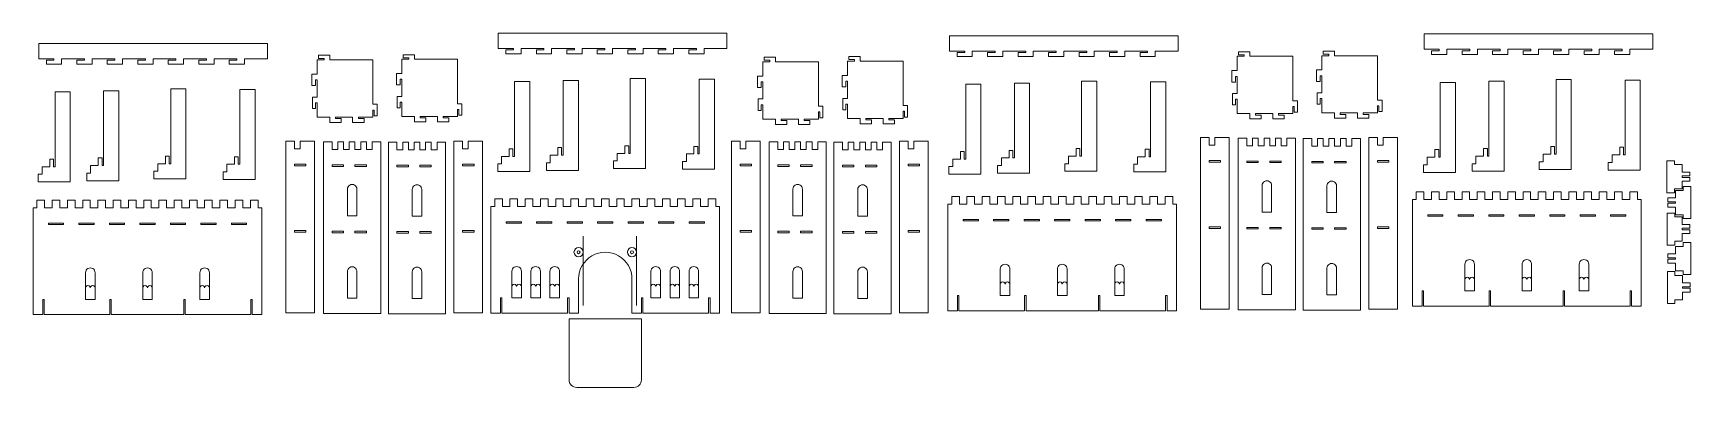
# Model space of a CAD drawing. Header units: millimetres. Extents: x -2182 to 2167, y -566 to 406.
import ezdxf

# ---------------------------------------------------------------- set-up
doc = ezdxf.new("R2010")
doc.units = ezdxf.units.MM
doc.header["$MEASUREMENT"] = 0
doc.layers.add('layer 1', color=7, linetype='Continuous')

msp = doc.modelspace()

# ---------------------------------------------------------------- linework, layer by layer
at = {"layer": 'layer 1', "lineweight": 9}
for points, knots in [([(-361.967, 366.082), (-361.967, 366.082), (-361.967, 406.082), (-361.967, 406.082), (-361.967, 406.082), (-361.967, 406.082), (-961.967, 406.082), (-961.967, 406.082), (-961.967, 406.082), (-961.967, 406.082), (-961.967, 366.082), (-961.967, 366.082), (-961.967, 366.082), (-961.967, 366.082), (-921.967, 366.082), (-921.967, 366.082), (-921.967, 366.082), (-921.967, 366.082), (-921.967, 362.082), (-921.967, 362.082), (-921.967, 362.082), (-921.967, 362.082), (-941.967, 362.082), (-941.967, 362.082), (-941.967, 362.082), (-941.967, 362.082), (-941.967, 352.082), (-941.967, 352.082), (-941.967, 352.082), (-941.967, 352.082), (-901.967, 352.082), (-901.967, 352.082), (-901.967, 352.082), (-901.967, 352.082), (-901.967, 366.082), (-901.967, 366.082), (-901.967, 366.082), (-901.967, 366.082), (-841.967, 366.082), (-841.967, 366.082), (-841.967, 366.082), (-841.967, 366.082), (-841.967, 362.082), (-841.967, 362.082), (-841.967, 362.082), (-841.967, 362.082), (-861.967, 362.082), (-861.967, 362.082), (-861.967, 362.082), (-861.967, 362.082), (-861.967, 352.082), (-861.967, 352.082), (-861.967, 352.082), (-861.967, 352.082), (-821.967, 352.082), (-821.967, 352.082), (-821.967, 352.082), (-821.967, 352.082), (-821.967, 366.082), (-821.967, 366.082), (-821.967, 366.082), (-821.967, 366.082), (-761.967, 366.082), (-761.967, 366.082), (-761.967, 366.082), (-761.967, 366.082), (-761.967, 362.082), (-761.967, 362.082), (-761.967, 362.082), (-761.967, 362.082), (-781.967, 362.082), (-781.967, 362.082), (-781.967, 362.082), (-781.967, 362.082), (-781.967, 352.082), (-781.967, 352.082), (-781.967, 352.082), (-781.967, 352.082), (-741.967, 352.082), (-741.967, 352.082), (-741.967, 352.082), (-741.967, 352.082), (-741.967, 366.082), (-741.967, 366.082), (-741.967, 366.082), (-741.967, 366.082), (-681.967, 366.082), (-681.967, 366.082), (-681.967, 366.082), (-681.967, 366.082), (-681.967, 362.082), (-681.967, 362.082), (-681.967, 362.082), (-681.967, 362.082), (-701.967, 362.082), (-701.967, 362.082), (-701.967, 362.082), (-701.967, 362.082), (-701.967, 352.082), (-701.967, 352.082), (-701.967, 352.082), (-701.967, 352.082), (-661.967, 352.082), (-661.967, 352.082), (-661.967, 352.082), (-661.967, 352.082), (-661.967, 366.082), (-661.967, 366.082), (-661.967, 366.082), (-661.967, 366.082), (-601.967, 366.082), (-601.967, 366.082), (-601.967, 366.082), (-601.967, 366.082), (-601.967, 362.082), (-601.967, 362.082), (-601.967, 362.082), (-601.967, 362.082), (-621.967, 362.082), (-621.967, 362.082), (-621.967, 362.082), (-621.967, 362.082), (-621.967, 352.082), (-621.967, 352.082), (-621.967, 352.082), (-621.967, 352.082), (-581.967, 352.082), (-581.967, 352.082), (-581.967, 352.082), (-581.967, 352.082), (-581.967, 366.082), (-581.967, 366.082), (-581.967, 366.082), (-581.967, 366.082), (-521.967, 366.082), (-521.967, 366.082), (-521.967, 366.082), (-521.967, 366.082), (-521.967, 362.082), (-521.967, 362.082), (-521.967, 362.082), (-521.967, 362.082), (-541.967, 362.082), (-541.967, 362.082), (-541.967, 362.082), (-541.967, 362.082), (-541.967, 352.082), (-541.967, 352.082), (-541.967, 352.082), (-541.967, 352.082), (-501.967, 352.082), (-501.967, 352.082), (-501.967, 352.082), (-501.967, 352.082), (-501.967, 366.082), (-501.967, 366.082), (-501.967, 366.082), (-501.967, 366.082), (-441.967, 366.082), (-441.967, 366.082), (-441.967, 366.082), (-441.967, 366.082), (-441.967, 362.082), (-441.967, 362.082), (-441.967, 362.082), (-441.967, 362.082), (-461.967, 362.082), (-461.967, 362.082), (-461.967, 362.082), (-461.967, 362.082), (-461.967, 352.082), (-461.967, 352.082), (-461.967, 352.082), (-461.967, 352.082), (-421.967, 352.082), (-421.967, 352.082), (-421.967, 352.082), (-421.967, 352.082), (-421.967, 366.082), (-421.967, 366.082), (-421.967, 366.082), (-421.967, 366.082), (-361.967, 366.082), (-361.967, 366.082)], [0, 0, 0, 0, 0.021276596, 0.021276596, 0.021276596, 0.021276596, 0.042553191, 0.042553191, 0.042553191, 0.042553191, 0.063829787, 0.063829787, 0.063829787, 0.063829787, 0.085106383, 0.085106383, 0.085106383, 0.085106383, 0.106382979, 0.106382979, 0.106382979, 0.106382979, 0.127659574, 0.127659574, 0.127659574, 0.127659574, 0.14893617, 0.14893617, 0.14893617, 0.14893617, 0.170212766, 0.170212766, 0.170212766, 0.170212766, 0.191489362, 0.191489362, 0.191489362, 0.191489362, 0.212765957, 0.212765957, 0.212765957, 0.212765957, 0.234042553, 0.234042553, 0.234042553, 0.234042553, 0.255319149, 0.255319149, 0.255319149, 0.255319149, 0.276595745, 0.276595745, 0.276595745, 0.276595745, 0.29787234, 0.29787234, 0.29787234, 0.29787234, 0.319148936, 0.319148936, 0.319148936, 0.319148936, 0.340425532, 0.340425532, 0.340425532, 0.340425532, 0.361702128, 0.361702128, 0.361702128, 0.361702128, 0.382978723, 0.382978723, 0.382978723, 0.382978723, 0.404255319, 0.404255319, 0.404255319, 0.404255319, 0.425531915, 0.425531915, 0.425531915, 0.425531915, 0.446808511, 0.446808511, 0.446808511, 0.446808511, 0.468085106, 0.468085106, 0.468085106, 0.468085106, 0.489361702, 0.489361702, 0.489361702, 0.489361702, 0.510638298, 0.510638298, 0.510638298, 0.510638298, 0.531914894, 0.531914894, 0.531914894, 0.531914894, 0.553191489, 0.553191489, 0.553191489, 0.553191489, 0.574468085, 0.574468085, 0.574468085, 0.574468085, 0.595744681, 0.595744681, 0.595744681, 0.595744681, 0.617021277, 0.617021277, 0.617021277, 0.617021277, 0.638297872, 0.638297872, 0.638297872, 0.638297872, 0.659574468, 0.659574468, 0.659574468, 0.659574468, 0.680851064, 0.680851064, 0.680851064, 0.680851064, 0.70212766, 0.70212766, 0.70212766, 0.70212766, 0.723404255, 0.723404255, 0.723404255, 0.723404255, 0.744680851, 0.744680851, 0.744680851, 0.744680851, 0.765957447, 0.765957447, 0.765957447, 0.765957447, 0.787234043, 0.787234043, 0.787234043, 0.787234043, 0.808510638, 0.808510638, 0.808510638, 0.808510638, 0.829787234, 0.829787234, 0.829787234, 0.829787234, 0.85106383, 0.85106383, 0.85106383, 0.85106383, 0.872340426, 0.872340426, 0.872340426, 0.872340426, 0.893617021, 0.893617021, 0.893617021, 0.893617021, 0.914893617, 0.914893617, 0.914893617, 0.914893617, 0.936170213, 0.936170213, 0.936170213, 0.936170213, 0.957446809, 0.957446809, 0.957446809, 0.957446809, 1, 1, 1, 1]), ([(821.9358, 359.0059), (821.9358, 359.0059), (821.9358, 399.0059), (821.9358, 399.0059), (821.9358, 399.0059), (821.9358, 399.0059), (221.9358, 399.0059), (221.9358, 399.0059), (221.9358, 399.0059), (221.9358, 399.0059), (221.9358, 359.0059), (221.9358, 359.0059), (221.9358, 359.0059), (221.9358, 359.0059), (261.9358, 359.0059), (261.9358, 359.0059), (261.9358, 359.0059), (261.9358, 359.0059), (261.9358, 355.0059), (261.9358, 355.0059), (261.9358, 355.0059), (261.9358, 355.0059), (241.9358, 355.0059), (241.9358, 355.0059), (241.9358, 355.0059), (241.9358, 355.0059), (241.9358, 345.0059), (241.9358, 345.0059), (241.9358, 345.0059), (241.9358, 345.0059), (281.9358, 345.0059), (281.9358, 345.0059), (281.9358, 345.0059), (281.9358, 345.0059), (281.9358, 359.0059), (281.9358, 359.0059), (281.9358, 359.0059), (281.9358, 359.0059), (341.9358, 359.0059), (341.9358, 359.0059), (341.9358, 359.0059), (341.9358, 359.0059), (341.9358, 355.0059), (341.9358, 355.0059), (341.9358, 355.0059), (341.9358, 355.0059), (321.9358, 355.0059), (321.9358, 355.0059), (321.9358, 355.0059), (321.9358, 355.0059), (321.9358, 345.0059), (321.9358, 345.0059), (321.9358, 345.0059), (321.9358, 345.0059), (361.9358, 345.0059), (361.9358, 345.0059), (361.9358, 345.0059), (361.9358, 345.0059), (361.9358, 359.0059), (361.9358, 359.0059), (361.9358, 359.0059), (361.9358, 359.0059), (421.9358, 359.0059), (421.9358, 359.0059), (421.9358, 359.0059), (421.9358, 359.0059), (421.9358, 355.0059), (421.9358, 355.0059), (421.9358, 355.0059), (421.9358, 355.0059), (401.9358, 355.0059), (401.9358, 355.0059), (401.9358, 355.0059), (401.9358, 355.0059), (401.9358, 345.0059), (401.9358, 345.0059), (401.9358, 345.0059), (401.9358, 345.0059), (441.9358, 345.0059), (441.9358, 345.0059), (441.9358, 345.0059), (441.9358, 345.0059), (441.9358, 359.0059), (441.9358, 359.0059), (441.9358, 359.0059), (441.9358, 359.0059), (501.9358, 359.0059), (501.9358, 359.0059), (501.9358, 359.0059), (501.9358, 359.0059), (501.9358, 355.0059), (501.9358, 355.0059), (501.9358, 355.0059), (501.9358, 355.0059), (481.9358, 355.0059), (481.9358, 355.0059), (481.9358, 355.0059), (481.9358, 355.0059), (481.9358, 345.0059), (481.9358, 345.0059), (481.9358, 345.0059), (481.9358, 345.0059), (521.9358, 345.0059), (521.9358, 345.0059), (521.9358, 345.0059), (521.9358, 345.0059), (521.9358, 359.0059), (521.9358, 359.0059), (521.9358, 359.0059), (521.9358, 359.0059), (581.9358, 359.0059), (581.9358, 359.0059), (581.9358, 359.0059), (581.9358, 359.0059), (581.9358, 355.0059), (581.9358, 355.0059), (581.9358, 355.0059), (581.9358, 355.0059), (561.9358, 355.0059), (561.9358, 355.0059), (561.9358, 355.0059), (561.9358, 355.0059), (561.9358, 345.0059), (561.9358, 345.0059), (561.9358, 345.0059), (561.9358, 345.0059), (601.9358, 345.0059), (601.9358, 345.0059), (601.9358, 345.0059), (601.9358, 345.0059), (601.9358, 359.0059), (601.9358, 359.0059), (601.9358, 359.0059), (601.9358, 359.0059), (661.9358, 359.0059), (661.9358, 359.0059), (661.9358, 359.0059), (661.9358, 359.0059), (661.9358, 355.0059), (661.9358, 355.0059), (661.9358, 355.0059), (661.9358, 355.0059), (641.9358, 355.0059), (641.9358, 355.0059), (641.9358, 355.0059), (641.9358, 355.0059), (641.9358, 345.0059), (641.9358, 345.0059), (641.9358, 345.0059), (641.9358, 345.0059), (681.9358, 345.0059), (681.9358, 345.0059), (681.9358, 345.0059), (681.9358, 345.0059), (681.9358, 359.0059), (681.9358, 359.0059), (681.9358, 359.0059), (681.9358, 359.0059), (741.9358, 359.0059), (741.9358, 359.0059), (741.9358, 359.0059), (741.9358, 359.0059), (741.9358, 355.0059), (741.9358, 355.0059), (741.9358, 355.0059), (741.9358, 355.0059), (721.9358, 355.0059), (721.9358, 355.0059), (721.9358, 355.0059), (721.9358, 355.0059), (721.9358, 345.0059), (721.9358, 345.0059), (721.9358, 345.0059), (721.9358, 345.0059), (761.9358, 345.0059), (761.9358, 345.0059), (761.9358, 345.0059), (761.9358, 345.0059), (761.9358, 359.0059), (761.9358, 359.0059), (761.9358, 359.0059), (761.9358, 359.0059), (821.9358, 359.0059), (821.9358, 359.0059)], [0, 0, 0, 0, 0.021276596, 0.021276596, 0.021276596, 0.021276596, 0.042553191, 0.042553191, 0.042553191, 0.042553191, 0.063829787, 0.063829787, 0.063829787, 0.063829787, 0.085106383, 0.085106383, 0.085106383, 0.085106383, 0.106382979, 0.106382979, 0.106382979, 0.106382979, 0.127659574, 0.127659574, 0.127659574, 0.127659574, 0.14893617, 0.14893617, 0.14893617, 0.14893617, 0.170212766, 0.170212766, 0.170212766, 0.170212766, 0.191489362, 0.191489362, 0.191489362, 0.191489362, 0.212765957, 0.212765957, 0.212765957, 0.212765957, 0.234042553, 0.234042553, 0.234042553, 0.234042553, 0.255319149, 0.255319149, 0.255319149, 0.255319149, 0.276595745, 0.276595745, 0.276595745, 0.276595745, 0.29787234, 0.29787234, 0.29787234, 0.29787234, 0.319148936, 0.319148936, 0.319148936, 0.319148936, 0.340425532, 0.340425532, 0.340425532, 0.340425532, 0.361702128, 0.361702128, 0.361702128, 0.361702128, 0.382978723, 0.382978723, 0.382978723, 0.382978723, 0.404255319, 0.404255319, 0.404255319, 0.404255319, 0.425531915, 0.425531915, 0.425531915, 0.425531915, 0.446808511, 0.446808511, 0.446808511, 0.446808511, 0.468085106, 0.468085106, 0.468085106, 0.468085106, 0.489361702, 0.489361702, 0.489361702, 0.489361702, 0.510638298, 0.510638298, 0.510638298, 0.510638298, 0.531914894, 0.531914894, 0.531914894, 0.531914894, 0.553191489, 0.553191489, 0.553191489, 0.553191489, 0.574468085, 0.574468085, 0.574468085, 0.574468085, 0.595744681, 0.595744681, 0.595744681, 0.595744681, 0.617021277, 0.617021277, 0.617021277, 0.617021277, 0.638297872, 0.638297872, 0.638297872, 0.638297872, 0.659574468, 0.659574468, 0.659574468, 0.659574468, 0.680851064, 0.680851064, 0.680851064, 0.680851064, 0.70212766, 0.70212766, 0.70212766, 0.70212766, 0.723404255, 0.723404255, 0.723404255, 0.723404255, 0.744680851, 0.744680851, 0.744680851, 0.744680851, 0.765957447, 0.765957447, 0.765957447, 0.765957447, 0.787234043, 0.787234043, 0.787234043, 0.787234043, 0.808510638, 0.808510638, 0.808510638, 0.808510638, 0.829787234, 0.829787234, 0.829787234, 0.829787234, 0.85106383, 0.85106383, 0.85106383, 0.85106383, 0.872340426, 0.872340426, 0.872340426, 0.872340426, 0.893617021, 0.893617021, 0.893617021, 0.893617021, 0.914893617, 0.914893617, 0.914893617, 0.914893617, 0.936170213, 0.936170213, 0.936170213, 0.936170213, 0.957446809, 0.957446809, 0.957446809, 0.957446809, 1, 1, 1, 1]), ([(2067.0161, 364.0857), (2067.0161, 364.0857), (2067.0161, 404.0857), (2067.0161, 404.0857), (2067.0161, 404.0857), (2067.0161, 404.0857), (1467.0161, 404.0857), (1467.0161, 404.0857), (1467.0161, 404.0857), (1467.0161, 404.0857), (1467.0161, 364.0857), (1467.0161, 364.0857), (1467.0161, 364.0857), (1467.0161, 364.0857), (1507.0161, 364.0857), (1507.0161, 364.0857), (1507.0161, 364.0857), (1507.0161, 364.0857), (1507.0161, 360.0857), (1507.0161, 360.0857), (1507.0161, 360.0857), (1507.0161, 360.0857), (1487.0161, 360.0857), (1487.0161, 360.0857), (1487.0161, 360.0857), (1487.0161, 360.0857), (1487.0161, 350.0857), (1487.0161, 350.0857), (1487.0161, 350.0857), (1487.0161, 350.0857), (1527.0161, 350.0857), (1527.0161, 350.0857), (1527.0161, 350.0857), (1527.0161, 350.0857), (1527.0161, 364.0857), (1527.0161, 364.0857), (1527.0161, 364.0857), (1527.0161, 364.0857), (1587.0161, 364.0857), (1587.0161, 364.0857), (1587.0161, 364.0857), (1587.0161, 364.0857), (1587.0161, 360.0857), (1587.0161, 360.0857), (1587.0161, 360.0857), (1587.0161, 360.0857), (1567.0161, 360.0857), (1567.0161, 360.0857), (1567.0161, 360.0857), (1567.0161, 360.0857), (1567.0161, 350.0857), (1567.0161, 350.0857), (1567.0161, 350.0857), (1567.0161, 350.0857), (1607.0161, 350.0857), (1607.0161, 350.0857), (1607.0161, 350.0857), (1607.0161, 350.0857), (1607.0161, 364.0857), (1607.0161, 364.0857), (1607.0161, 364.0857), (1607.0161, 364.0857), (1667.0161, 364.0857), (1667.0161, 364.0857), (1667.0161, 364.0857), (1667.0161, 364.0857), (1667.0161, 360.0857), (1667.0161, 360.0857), (1667.0161, 360.0857), (1667.0161, 360.0857), (1647.0161, 360.0857), (1647.0161, 360.0857), (1647.0161, 360.0857), (1647.0161, 360.0857), (1647.0161, 350.0857), (1647.0161, 350.0857), (1647.0161, 350.0857), (1647.0161, 350.0857), (1687.0161, 350.0857), (1687.0161, 350.0857), (1687.0161, 350.0857), (1687.0161, 350.0857), (1687.0161, 364.0857), (1687.0161, 364.0857), (1687.0161, 364.0857), (1687.0161, 364.0857), (1747.0161, 364.0857), (1747.0161, 364.0857), (1747.0161, 364.0857), (1747.0161, 364.0857), (1747.0161, 360.0857), (1747.0161, 360.0857), (1747.0161, 360.0857), (1747.0161, 360.0857), (1727.0161, 360.0857), (1727.0161, 360.0857), (1727.0161, 360.0857), (1727.0161, 360.0857), (1727.0161, 350.0857), (1727.0161, 350.0857), (1727.0161, 350.0857), (1727.0161, 350.0857), (1767.0161, 350.0857), (1767.0161, 350.0857), (1767.0161, 350.0857), (1767.0161, 350.0857), (1767.0161, 364.0857), (1767.0161, 364.0857), (1767.0161, 364.0857), (1767.0161, 364.0857), (1827.0161, 364.0857), (1827.0161, 364.0857), (1827.0161, 364.0857), (1827.0161, 364.0857), (1827.0161, 360.0857), (1827.0161, 360.0857), (1827.0161, 360.0857), (1827.0161, 360.0857), (1807.0161, 360.0857), (1807.0161, 360.0857), (1807.0161, 360.0857), (1807.0161, 360.0857), (1807.0161, 350.0857), (1807.0161, 350.0857), (1807.0161, 350.0857), (1807.0161, 350.0857), (1847.0161, 350.0857), (1847.0161, 350.0857), (1847.0161, 350.0857), (1847.0161, 350.0857), (1847.0161, 364.0857), (1847.0161, 364.0857), (1847.0161, 364.0857), (1847.0161, 364.0857), (1907.0161, 364.0857), (1907.0161, 364.0857), (1907.0161, 364.0857), (1907.0161, 364.0857), (1907.0161, 360.0857), (1907.0161, 360.0857), (1907.0161, 360.0857), (1907.0161, 360.0857), (1887.0161, 360.0857), (1887.0161, 360.0857), (1887.0161, 360.0857), (1887.0161, 360.0857), (1887.0161, 350.0857), (1887.0161, 350.0857), (1887.0161, 350.0857), (1887.0161, 350.0857), (1927.0161, 350.0857), (1927.0161, 350.0857), (1927.0161, 350.0857), (1927.0161, 350.0857), (1927.0161, 364.0857), (1927.0161, 364.0857), (1927.0161, 364.0857), (1927.0161, 364.0857), (1987.0161, 364.0857), (1987.0161, 364.0857), (1987.0161, 364.0857), (1987.0161, 364.0857), (1987.0161, 360.0857), (1987.0161, 360.0857), (1987.0161, 360.0857), (1987.0161, 360.0857), (1967.0161, 360.0857), (1967.0161, 360.0857), (1967.0161, 360.0857), (1967.0161, 360.0857), (1967.0161, 350.0857), (1967.0161, 350.0857), (1967.0161, 350.0857), (1967.0161, 350.0857), (2007.0161, 350.0857), (2007.0161, 350.0857), (2007.0161, 350.0857), (2007.0161, 350.0857), (2007.0161, 364.0857), (2007.0161, 364.0857), (2007.0161, 364.0857), (2007.0161, 364.0857), (2067.0161, 364.0857), (2067.0161, 364.0857)], [0, 0, 0, 0, 0.021276596, 0.021276596, 0.021276596, 0.021276596, 0.042553191, 0.042553191, 0.042553191, 0.042553191, 0.063829787, 0.063829787, 0.063829787, 0.063829787, 0.085106383, 0.085106383, 0.085106383, 0.085106383, 0.106382979, 0.106382979, 0.106382979, 0.106382979, 0.127659574, 0.127659574, 0.127659574, 0.127659574, 0.14893617, 0.14893617, 0.14893617, 0.14893617, 0.170212766, 0.170212766, 0.170212766, 0.170212766, 0.191489362, 0.191489362, 0.191489362, 0.191489362, 0.212765957, 0.212765957, 0.212765957, 0.212765957, 0.234042553, 0.234042553, 0.234042553, 0.234042553, 0.255319149, 0.255319149, 0.255319149, 0.255319149, 0.276595745, 0.276595745, 0.276595745, 0.276595745, 0.29787234, 0.29787234, 0.29787234, 0.29787234, 0.319148936, 0.319148936, 0.319148936, 0.319148936, 0.340425532, 0.340425532, 0.340425532, 0.340425532, 0.361702128, 0.361702128, 0.361702128, 0.361702128, 0.382978723, 0.382978723, 0.382978723, 0.382978723, 0.404255319, 0.404255319, 0.404255319, 0.404255319, 0.425531915, 0.425531915, 0.425531915, 0.425531915, 0.446808511, 0.446808511, 0.446808511, 0.446808511, 0.468085106, 0.468085106, 0.468085106, 0.468085106, 0.489361702, 0.489361702, 0.489361702, 0.489361702, 0.510638298, 0.510638298, 0.510638298, 0.510638298, 0.531914894, 0.531914894, 0.531914894, 0.531914894, 0.553191489, 0.553191489, 0.553191489, 0.553191489, 0.574468085, 0.574468085, 0.574468085, 0.574468085, 0.595744681, 0.595744681, 0.595744681, 0.595744681, 0.617021277, 0.617021277, 0.617021277, 0.617021277, 0.638297872, 0.638297872, 0.638297872, 0.638297872, 0.659574468, 0.659574468, 0.659574468, 0.659574468, 0.680851064, 0.680851064, 0.680851064, 0.680851064, 0.70212766, 0.70212766, 0.70212766, 0.70212766, 0.723404255, 0.723404255, 0.723404255, 0.723404255, 0.744680851, 0.744680851, 0.744680851, 0.744680851, 0.765957447, 0.765957447, 0.765957447, 0.765957447, 0.787234043, 0.787234043, 0.787234043, 0.787234043, 0.808510638, 0.808510638, 0.808510638, 0.808510638, 0.829787234, 0.829787234, 0.829787234, 0.829787234, 0.85106383, 0.85106383, 0.85106383, 0.85106383, 0.872340426, 0.872340426, 0.872340426, 0.872340426, 0.893617021, 0.893617021, 0.893617021, 0.893617021, 0.914893617, 0.914893617, 0.914893617, 0.914893617, 0.936170213, 0.936170213, 0.936170213, 0.936170213, 0.957446809, 0.957446809, 0.957446809, 0.957446809, 1, 1, 1, 1]), ([(-1567.6205, 338.9887), (-1567.6205, 338.9887), (-1567.6205, 378.9887), (-1567.6205, 378.9887), (-1567.6205, 378.9887), (-1567.6205, 378.9887), (-2167.6205, 378.9887), (-2167.6205, 378.9887), (-2167.6205, 378.9887), (-2167.6205, 378.9887), (-2167.6205, 338.9887), (-2167.6205, 338.9887), (-2167.6205, 338.9887), (-2167.6205, 338.9887), (-2127.6205, 338.9887), (-2127.6205, 338.9887), (-2127.6205, 338.9887), (-2127.6205, 338.9887), (-2127.6205, 334.9887), (-2127.6205, 334.9887), (-2127.6205, 334.9887), (-2127.6205, 334.9887), (-2147.6205, 334.9887), (-2147.6205, 334.9887), (-2147.6205, 334.9887), (-2147.6205, 334.9887), (-2147.6205, 324.9887), (-2147.6205, 324.9887), (-2147.6205, 324.9887), (-2147.6205, 324.9887), (-2107.6205, 324.9887), (-2107.6205, 324.9887), (-2107.6205, 324.9887), (-2107.6205, 324.9887), (-2107.6205, 338.9887), (-2107.6205, 338.9887), (-2107.6205, 338.9887), (-2107.6205, 338.9887), (-2047.6205, 338.9887), (-2047.6205, 338.9887), (-2047.6205, 338.9887), (-2047.6205, 338.9887), (-2047.6205, 334.9887), (-2047.6205, 334.9887), (-2047.6205, 334.9887), (-2047.6205, 334.9887), (-2067.6205, 334.9887), (-2067.6205, 334.9887), (-2067.6205, 334.9887), (-2067.6205, 334.9887), (-2067.6205, 324.9887), (-2067.6205, 324.9887), (-2067.6205, 324.9887), (-2067.6205, 324.9887), (-2027.6205, 324.9887), (-2027.6205, 324.9887), (-2027.6205, 324.9887), (-2027.6205, 324.9887), (-2027.6205, 338.9887), (-2027.6205, 338.9887), (-2027.6205, 338.9887), (-2027.6205, 338.9887), (-1967.6205, 338.9887), (-1967.6205, 338.9887), (-1967.6205, 338.9887), (-1967.6205, 338.9887), (-1967.6205, 334.9887), (-1967.6205, 334.9887), (-1967.6205, 334.9887), (-1967.6205, 334.9887), (-1987.6205, 334.9887), (-1987.6205, 334.9887), (-1987.6205, 334.9887), (-1987.6205, 334.9887), (-1987.6205, 324.9887), (-1987.6205, 324.9887), (-1987.6205, 324.9887), (-1987.6205, 324.9887), (-1947.6205, 324.9887), (-1947.6205, 324.9887), (-1947.6205, 324.9887), (-1947.6205, 324.9887), (-1947.6205, 338.9887), (-1947.6205, 338.9887), (-1947.6205, 338.9887), (-1947.6205, 338.9887), (-1887.6205, 338.9887), (-1887.6205, 338.9887), (-1887.6205, 338.9887), (-1887.6205, 338.9887), (-1887.6205, 334.9887), (-1887.6205, 334.9887), (-1887.6205, 334.9887), (-1887.6205, 334.9887), (-1907.6205, 334.9887), (-1907.6205, 334.9887), (-1907.6205, 334.9887), (-1907.6205, 334.9887), (-1907.6205, 324.9887), (-1907.6205, 324.9887), (-1907.6205, 324.9887), (-1907.6205, 324.9887), (-1867.6205, 324.9887), (-1867.6205, 324.9887), (-1867.6205, 324.9887), (-1867.6205, 324.9887), (-1867.6205, 338.9887), (-1867.6205, 338.9887), (-1867.6205, 338.9887), (-1867.6205, 338.9887), (-1807.6205, 338.9887), (-1807.6205, 338.9887), (-1807.6205, 338.9887), (-1807.6205, 338.9887), (-1807.6205, 334.9887), (-1807.6205, 334.9887), (-1807.6205, 334.9887), (-1807.6205, 334.9887), (-1827.6205, 334.9887), (-1827.6205, 334.9887), (-1827.6205, 334.9887), (-1827.6205, 334.9887), (-1827.6205, 324.9887), (-1827.6205, 324.9887), (-1827.6205, 324.9887), (-1827.6205, 324.9887), (-1787.6205, 324.9887), (-1787.6205, 324.9887), (-1787.6205, 324.9887), (-1787.6205, 324.9887), (-1787.6205, 338.9887), (-1787.6205, 338.9887), (-1787.6205, 338.9887), (-1787.6205, 338.9887), (-1727.6205, 338.9887), (-1727.6205, 338.9887), (-1727.6205, 338.9887), (-1727.6205, 338.9887), (-1727.6205, 334.9887), (-1727.6205, 334.9887), (-1727.6205, 334.9887), (-1727.6205, 334.9887), (-1747.6205, 334.9887), (-1747.6205, 334.9887), (-1747.6205, 334.9887), (-1747.6205, 334.9887), (-1747.6205, 324.9887), (-1747.6205, 324.9887), (-1747.6205, 324.9887), (-1747.6205, 324.9887), (-1707.6205, 324.9887), (-1707.6205, 324.9887), (-1707.6205, 324.9887), (-1707.6205, 324.9887), (-1707.6205, 338.9887), (-1707.6205, 338.9887), (-1707.6205, 338.9887), (-1707.6205, 338.9887), (-1647.6205, 338.9887), (-1647.6205, 338.9887), (-1647.6205, 338.9887), (-1647.6205, 338.9887), (-1647.6205, 334.9887), (-1647.6205, 334.9887), (-1647.6205, 334.9887), (-1647.6205, 334.9887), (-1667.6205, 334.9887), (-1667.6205, 334.9887), (-1667.6205, 334.9887), (-1667.6205, 334.9887), (-1667.6205, 324.9887), (-1667.6205, 324.9887), (-1667.6205, 324.9887), (-1667.6205, 324.9887), (-1627.6205, 324.9887), (-1627.6205, 324.9887), (-1627.6205, 324.9887), (-1627.6205, 324.9887), (-1627.6205, 338.9887), (-1627.6205, 338.9887), (-1627.6205, 338.9887), (-1627.6205, 338.9887), (-1567.6205, 338.9887), (-1567.6205, 338.9887)], [0, 0, 0, 0, 0.021276596, 0.021276596, 0.021276596, 0.021276596, 0.042553191, 0.042553191, 0.042553191, 0.042553191, 0.063829787, 0.063829787, 0.063829787, 0.063829787, 0.085106383, 0.085106383, 0.085106383, 0.085106383, 0.106382979, 0.106382979, 0.106382979, 0.106382979, 0.127659574, 0.127659574, 0.127659574, 0.127659574, 0.14893617, 0.14893617, 0.14893617, 0.14893617, 0.170212766, 0.170212766, 0.170212766, 0.170212766, 0.191489362, 0.191489362, 0.191489362, 0.191489362, 0.212765957, 0.212765957, 0.212765957, 0.212765957, 0.234042553, 0.234042553, 0.234042553, 0.234042553, 0.255319149, 0.255319149, 0.255319149, 0.255319149, 0.276595745, 0.276595745, 0.276595745, 0.276595745, 0.29787234, 0.29787234, 0.29787234, 0.29787234, 0.319148936, 0.319148936, 0.319148936, 0.319148936, 0.340425532, 0.340425532, 0.340425532, 0.340425532, 0.361702128, 0.361702128, 0.361702128, 0.361702128, 0.382978723, 0.382978723, 0.382978723, 0.382978723, 0.404255319, 0.404255319, 0.404255319, 0.404255319, 0.425531915, 0.425531915, 0.425531915, 0.425531915, 0.446808511, 0.446808511, 0.446808511, 0.446808511, 0.468085106, 0.468085106, 0.468085106, 0.468085106, 0.489361702, 0.489361702, 0.489361702, 0.489361702, 0.510638298, 0.510638298, 0.510638298, 0.510638298, 0.531914894, 0.531914894, 0.531914894, 0.531914894, 0.553191489, 0.553191489, 0.553191489, 0.553191489, 0.574468085, 0.574468085, 0.574468085, 0.574468085, 0.595744681, 0.595744681, 0.595744681, 0.595744681, 0.617021277, 0.617021277, 0.617021277, 0.617021277, 0.638297872, 0.638297872, 0.638297872, 0.638297872, 0.659574468, 0.659574468, 0.659574468, 0.659574468, 0.680851064, 0.680851064, 0.680851064, 0.680851064, 0.70212766, 0.70212766, 0.70212766, 0.70212766, 0.723404255, 0.723404255, 0.723404255, 0.723404255, 0.744680851, 0.744680851, 0.744680851, 0.744680851, 0.765957447, 0.765957447, 0.765957447, 0.765957447, 0.787234043, 0.787234043, 0.787234043, 0.787234043, 0.808510638, 0.808510638, 0.808510638, 0.808510638, 0.829787234, 0.829787234, 0.829787234, 0.829787234, 0.85106383, 0.85106383, 0.85106383, 0.85106383, 0.872340426, 0.872340426, 0.872340426, 0.872340426, 0.893617021, 0.893617021, 0.893617021, 0.893617021, 0.914893617, 0.914893617, 0.914893617, 0.914893617, 0.936170213, 0.936170213, 0.936170213, 0.936170213, 0.957446809, 0.957446809, 0.957446809, 0.957446809, 1, 1, 1, 1]), ([(-1291.4342, 335.999), (-1291.4342, 335.999), (-1403.9342, 335.999), (-1403.9342, 335.999), (-1403.9342, 335.999), (-1403.9342, 335.999), (-1403.9342, 347.999), (-1403.9342, 347.999), (-1403.9342, 347.999), (-1403.9342, 347.999), (-1433.9342, 347.999), (-1433.9342, 347.999), (-1433.9342, 347.999), (-1433.9342, 347.999), (-1433.9342, 339.999), (-1433.9342, 339.999), (-1433.9342, 339.999), (-1433.9342, 339.999), (-1418.9342, 339.999), (-1418.9342, 339.999), (-1418.9342, 339.999), (-1418.9342, 339.999), (-1418.9342, 335.999), (-1418.9342, 335.999), (-1418.9342, 335.999), (-1418.9342, 335.999), (-1437.4342, 335.999), (-1437.4342, 335.999), (-1437.4342, 335.999), (-1437.4342, 335.999), (-1437.4342, 298.499), (-1437.4342, 298.499), (-1437.4342, 298.499), (-1437.4342, 298.499), (-1451.4342, 298.499), (-1451.4342, 298.499), (-1451.4342, 298.499), (-1451.4342, 298.499), (-1451.4342, 268.499), (-1451.4342, 268.499), (-1451.4342, 268.499), (-1451.4342, 268.499), (-1441.4342, 268.499), (-1441.4342, 268.499), (-1441.4342, 268.499), (-1441.4342, 268.499), (-1441.4342, 283.499), (-1441.4342, 283.499), (-1441.4342, 283.499), (-1441.4342, 283.499), (-1437.4342, 283.499), (-1437.4342, 283.499), (-1437.4342, 283.499), (-1437.4342, 283.499), (-1437.4342, 238.499), (-1437.4342, 238.499), (-1437.4342, 238.499), (-1437.4342, 238.499), (-1449.4342, 238.499), (-1449.4342, 238.499), (-1449.4342, 238.499), (-1449.4342, 238.499), (-1449.4342, 208.499), (-1449.4342, 208.499), (-1449.4342, 208.499), (-1449.4342, 208.499), (-1441.4342, 208.499), (-1441.4342, 208.499), (-1441.4342, 208.499), (-1441.4342, 208.499), (-1441.4342, 223.499), (-1441.4342, 223.499), (-1441.4342, 223.499), (-1441.4342, 223.499), (-1437.4342, 223.499), (-1437.4342, 223.499), (-1437.4342, 223.499), (-1437.4342, 223.499), (-1437.4342, 185.999), (-1437.4342, 185.999), (-1437.4342, 185.999), (-1437.4342, 185.999), (-1403.9342, 185.999), (-1403.9342, 185.999), (-1403.9342, 185.999), (-1403.9342, 185.999), (-1403.9342, 171.999), (-1403.9342, 171.999), (-1403.9342, 171.999), (-1403.9342, 171.999), (-1373.9342, 171.999), (-1373.9342, 171.999), (-1373.9342, 171.999), (-1373.9342, 171.999), (-1373.9342, 181.999), (-1373.9342, 181.999), (-1373.9342, 181.999), (-1373.9342, 181.999), (-1388.9342, 181.999), (-1388.9342, 181.999), (-1388.9342, 181.999), (-1388.9342, 181.999), (-1388.9342, 185.999), (-1388.9342, 185.999), (-1388.9342, 185.999), (-1388.9342, 185.999), (-1343.9342, 185.999), (-1343.9342, 185.999), (-1343.9342, 185.999), (-1343.9342, 185.999), (-1343.9342, 171.999), (-1343.9342, 171.999), (-1343.9342, 171.999), (-1343.9342, 171.999), (-1313.9342, 171.999), (-1313.9342, 171.999), (-1313.9342, 171.999), (-1313.9342, 171.999), (-1313.9342, 181.999), (-1313.9342, 181.999), (-1313.9342, 181.999), (-1313.9342, 181.999), (-1328.9342, 181.999), (-1328.9342, 181.999), (-1328.9342, 181.999), (-1328.9342, 181.999), (-1328.9342, 185.999), (-1328.9342, 185.999), (-1328.9342, 185.999), (-1328.9342, 185.999), (-1291.4342, 185.999), (-1291.4342, 185.999), (-1291.4342, 185.999), (-1291.4342, 185.999), (-1291.4342, 204.499), (-1291.4342, 204.499), (-1291.4342, 204.499), (-1291.4342, 204.499), (-1287.4342, 204.499), (-1287.4342, 204.499), (-1287.4342, 204.499), (-1287.4342, 204.499), (-1287.4342, 189.499), (-1287.4342, 189.499), (-1287.4342, 189.499), (-1287.4342, 189.499), (-1279.4342, 189.499), (-1279.4342, 189.499), (-1279.4342, 189.499), (-1279.4342, 189.499), (-1279.4342, 219.499), (-1279.4342, 219.499), (-1279.4342, 219.499), (-1279.4342, 219.499), (-1291.4342, 219.499), (-1291.4342, 219.499), (-1291.4342, 219.499), (-1291.4342, 219.499), (-1291.4342, 335.999), (-1291.4342, 335.999)], [0, 0, 0, 0, 0.024390244, 0.024390244, 0.024390244, 0.024390244, 0.048780488, 0.048780488, 0.048780488, 0.048780488, 0.073170732, 0.073170732, 0.073170732, 0.073170732, 0.097560976, 0.097560976, 0.097560976, 0.097560976, 0.12195122, 0.12195122, 0.12195122, 0.12195122, 0.146341463, 0.146341463, 0.146341463, 0.146341463, 0.170731707, 0.170731707, 0.170731707, 0.170731707, 0.195121951, 0.195121951, 0.195121951, 0.195121951, 0.219512195, 0.219512195, 0.219512195, 0.219512195, 0.243902439, 0.243902439, 0.243902439, 0.243902439, 0.268292683, 0.268292683, 0.268292683, 0.268292683, 0.292682927, 0.292682927, 0.292682927, 0.292682927, 0.317073171, 0.317073171, 0.317073171, 0.317073171, 0.341463415, 0.341463415, 0.341463415, 0.341463415, 0.365853659, 0.365853659, 0.365853659, 0.365853659, 0.390243902, 0.390243902, 0.390243902, 0.390243902, 0.414634146, 0.414634146, 0.414634146, 0.414634146, 0.43902439, 0.43902439, 0.43902439, 0.43902439, 0.463414634, 0.463414634, 0.463414634, 0.463414634, 0.487804878, 0.487804878, 0.487804878, 0.487804878, 0.512195122, 0.512195122, 0.512195122, 0.512195122, 0.536585366, 0.536585366, 0.536585366, 0.536585366, 0.56097561, 0.56097561, 0.56097561, 0.56097561, 0.585365854, 0.585365854, 0.585365854, 0.585365854, 0.609756098, 0.609756098, 0.609756098, 0.609756098, 0.634146341, 0.634146341, 0.634146341, 0.634146341, 0.658536585, 0.658536585, 0.658536585, 0.658536585, 0.682926829, 0.682926829, 0.682926829, 0.682926829, 0.707317073, 0.707317073, 0.707317073, 0.707317073, 0.731707317, 0.731707317, 0.731707317, 0.731707317, 0.756097561, 0.756097561, 0.756097561, 0.756097561, 0.780487805, 0.780487805, 0.780487805, 0.780487805, 0.804878049, 0.804878049, 0.804878049, 0.804878049, 0.829268293, 0.829268293, 0.829268293, 0.829268293, 0.853658537, 0.853658537, 0.853658537, 0.853658537, 0.87804878, 0.87804878, 0.87804878, 0.87804878, 0.902439024, 0.902439024, 0.902439024, 0.902439024, 0.926829268, 0.926829268, 0.926829268, 0.926829268, 0.951219512, 0.951219512, 0.951219512, 0.951219512, 1, 1, 1, 1]), ([(-1069.2674, 337.6624), (-1069.2674, 337.6624), (-1181.7674, 337.6624), (-1181.7674, 337.6624), (-1181.7674, 337.6624), (-1181.7674, 337.6624), (-1181.7674, 349.6624), (-1181.7674, 349.6624), (-1181.7674, 349.6624), (-1181.7674, 349.6624), (-1211.7674, 349.6624), (-1211.7674, 349.6624), (-1211.7674, 349.6624), (-1211.7674, 349.6624), (-1211.7674, 341.6624), (-1211.7674, 341.6624), (-1211.7674, 341.6624), (-1211.7674, 341.6624), (-1196.7674, 341.6624), (-1196.7674, 341.6624), (-1196.7674, 341.6624), (-1196.7674, 341.6624), (-1196.7674, 337.6624), (-1196.7674, 337.6624), (-1196.7674, 337.6624), (-1196.7674, 337.6624), (-1215.2674, 337.6624), (-1215.2674, 337.6624), (-1215.2674, 337.6624), (-1215.2674, 337.6624), (-1215.2674, 300.1624), (-1215.2674, 300.1624), (-1215.2674, 300.1624), (-1215.2674, 300.1624), (-1229.2674, 300.1624), (-1229.2674, 300.1624), (-1229.2674, 300.1624), (-1229.2674, 300.1624), (-1229.2674, 270.1624), (-1229.2674, 270.1624), (-1229.2674, 270.1624), (-1229.2674, 270.1624), (-1219.2674, 270.1624), (-1219.2674, 270.1624), (-1219.2674, 270.1624), (-1219.2674, 270.1624), (-1219.2674, 285.1624), (-1219.2674, 285.1624), (-1219.2674, 285.1624), (-1219.2674, 285.1624), (-1215.2674, 285.1624), (-1215.2674, 285.1624), (-1215.2674, 285.1624), (-1215.2674, 285.1624), (-1215.2674, 240.1624), (-1215.2674, 240.1624), (-1215.2674, 240.1624), (-1215.2674, 240.1624), (-1227.2674, 240.1624), (-1227.2674, 240.1624), (-1227.2674, 240.1624), (-1227.2674, 240.1624), (-1227.2674, 210.1624), (-1227.2674, 210.1624), (-1227.2674, 210.1624), (-1227.2674, 210.1624), (-1219.2674, 210.1624), (-1219.2674, 210.1624), (-1219.2674, 210.1624), (-1219.2674, 210.1624), (-1219.2674, 225.1624), (-1219.2674, 225.1624), (-1219.2674, 225.1624), (-1219.2674, 225.1624), (-1215.2674, 225.1624), (-1215.2674, 225.1624), (-1215.2674, 225.1624), (-1215.2674, 225.1624), (-1215.2674, 187.6624), (-1215.2674, 187.6624), (-1215.2674, 187.6624), (-1215.2674, 187.6624), (-1181.7674, 187.6624), (-1181.7674, 187.6624), (-1181.7674, 187.6624), (-1181.7674, 187.6624), (-1181.7674, 173.6624), (-1181.7674, 173.6624), (-1181.7674, 173.6624), (-1181.7674, 173.6624), (-1151.7674, 173.6624), (-1151.7674, 173.6624), (-1151.7674, 173.6624), (-1151.7674, 173.6624), (-1151.7674, 183.6624), (-1151.7674, 183.6624), (-1151.7674, 183.6624), (-1151.7674, 183.6624), (-1166.7674, 183.6624), (-1166.7674, 183.6624), (-1166.7674, 183.6624), (-1166.7674, 183.6624), (-1166.7674, 187.6624), (-1166.7674, 187.6624), (-1166.7674, 187.6624), (-1166.7674, 187.6624), (-1121.7674, 187.6624), (-1121.7674, 187.6624), (-1121.7674, 187.6624), (-1121.7674, 187.6624), (-1121.7674, 173.6624), (-1121.7674, 173.6624), (-1121.7674, 173.6624), (-1121.7674, 173.6624), (-1091.7674, 173.6624), (-1091.7674, 173.6624), (-1091.7674, 173.6624), (-1091.7674, 173.6624), (-1091.7674, 183.6624), (-1091.7674, 183.6624), (-1091.7674, 183.6624), (-1091.7674, 183.6624), (-1106.7674, 183.6624), (-1106.7674, 183.6624), (-1106.7674, 183.6624), (-1106.7674, 183.6624), (-1106.7674, 187.6624), (-1106.7674, 187.6624), (-1106.7674, 187.6624), (-1106.7674, 187.6624), (-1069.2674, 187.6624), (-1069.2674, 187.6624), (-1069.2674, 187.6624), (-1069.2674, 187.6624), (-1069.2674, 206.1624), (-1069.2674, 206.1624), (-1069.2674, 206.1624), (-1069.2674, 206.1624), (-1065.2674, 206.1624), (-1065.2674, 206.1624), (-1065.2674, 206.1624), (-1065.2674, 206.1624), (-1065.2674, 191.1624), (-1065.2674, 191.1624), (-1065.2674, 191.1624), (-1065.2674, 191.1624), (-1057.2674, 191.1624), (-1057.2674, 191.1624), (-1057.2674, 191.1624), (-1057.2674, 191.1624), (-1057.2674, 221.1624), (-1057.2674, 221.1624), (-1057.2674, 221.1624), (-1057.2674, 221.1624), (-1069.2674, 221.1624), (-1069.2674, 221.1624), (-1069.2674, 221.1624), (-1069.2674, 221.1624), (-1069.2674, 337.6624), (-1069.2674, 337.6624)], [0, 0, 0, 0, 0.024390244, 0.024390244, 0.024390244, 0.024390244, 0.048780488, 0.048780488, 0.048780488, 0.048780488, 0.073170732, 0.073170732, 0.073170732, 0.073170732, 0.097560976, 0.097560976, 0.097560976, 0.097560976, 0.12195122, 0.12195122, 0.12195122, 0.12195122, 0.146341463, 0.146341463, 0.146341463, 0.146341463, 0.170731707, 0.170731707, 0.170731707, 0.170731707, 0.195121951, 0.195121951, 0.195121951, 0.195121951, 0.219512195, 0.219512195, 0.219512195, 0.219512195, 0.243902439, 0.243902439, 0.243902439, 0.243902439, 0.268292683, 0.268292683, 0.268292683, 0.268292683, 0.292682927, 0.292682927, 0.292682927, 0.292682927, 0.317073171, 0.317073171, 0.317073171, 0.317073171, 0.341463415, 0.341463415, 0.341463415, 0.341463415, 0.365853659, 0.365853659, 0.365853659, 0.365853659, 0.390243902, 0.390243902, 0.390243902, 0.390243902, 0.414634146, 0.414634146, 0.414634146, 0.414634146, 0.43902439, 0.43902439, 0.43902439, 0.43902439, 0.463414634, 0.463414634, 0.463414634, 0.463414634, 0.487804878, 0.487804878, 0.487804878, 0.487804878, 0.512195122, 0.512195122, 0.512195122, 0.512195122, 0.536585366, 0.536585366, 0.536585366, 0.536585366, 0.56097561, 0.56097561, 0.56097561, 0.56097561, 0.585365854, 0.585365854, 0.585365854, 0.585365854, 0.609756098, 0.609756098, 0.609756098, 0.609756098, 0.634146341, 0.634146341, 0.634146341, 0.634146341, 0.658536585, 0.658536585, 0.658536585, 0.658536585, 0.682926829, 0.682926829, 0.682926829, 0.682926829, 0.707317073, 0.707317073, 0.707317073, 0.707317073, 0.731707317, 0.731707317, 0.731707317, 0.731707317, 0.756097561, 0.756097561, 0.756097561, 0.756097561, 0.780487805, 0.780487805, 0.780487805, 0.780487805, 0.804878049, 0.804878049, 0.804878049, 0.804878049, 0.829268293, 0.829268293, 0.829268293, 0.829268293, 0.853658537, 0.853658537, 0.853658537, 0.853658537, 0.87804878, 0.87804878, 0.87804878, 0.87804878, 0.902439024, 0.902439024, 0.902439024, 0.902439024, 0.926829268, 0.926829268, 0.926829268, 0.926829268, 0.951219512, 0.951219512, 0.951219512, 0.951219512, 1, 1, 1, 1]), ([(1122.6755, 345.3505), (1122.6755, 345.3505), (1010.1755, 345.3505), (1010.1755, 345.3505), (1010.1755, 345.3505), (1010.1755, 345.3505), (1010.1755, 357.3505), (1010.1755, 357.3505), (1010.1755, 357.3505), (1010.1755, 357.3505), (980.1755, 357.3505), (980.1755, 357.3505), (980.1755, 357.3505), (980.1755, 357.3505), (980.1755, 349.3505), (980.1755, 349.3505), (980.1755, 349.3505), (980.1755, 349.3505), (995.1755, 349.3505), (995.1755, 349.3505), (995.1755, 349.3505), (995.1755, 349.3505), (995.1755, 345.3505), (995.1755, 345.3505), (995.1755, 345.3505), (995.1755, 345.3505), (976.6755, 345.3505), (976.6755, 345.3505), (976.6755, 345.3505), (976.6755, 345.3505), (976.6755, 307.8505), (976.6755, 307.8505), (976.6755, 307.8505), (976.6755, 307.8505), (962.6755, 307.8505), (962.6755, 307.8505), (962.6755, 307.8505), (962.6755, 307.8505), (962.6755, 277.8505), (962.6755, 277.8505), (962.6755, 277.8505), (962.6755, 277.8505), (972.6755, 277.8505), (972.6755, 277.8505), (972.6755, 277.8505), (972.6755, 277.8505), (972.6755, 292.8505), (972.6755, 292.8505), (972.6755, 292.8505), (972.6755, 292.8505), (976.6755, 292.8505), (976.6755, 292.8505), (976.6755, 292.8505), (976.6755, 292.8505), (976.6755, 247.8505), (976.6755, 247.8505), (976.6755, 247.8505), (976.6755, 247.8505), (964.6755, 247.8505), (964.6755, 247.8505), (964.6755, 247.8505), (964.6755, 247.8505), (964.6755, 217.8505), (964.6755, 217.8505), (964.6755, 217.8505), (964.6755, 217.8505), (972.6755, 217.8505), (972.6755, 217.8505), (972.6755, 217.8505), (972.6755, 217.8505), (972.6755, 232.8505), (972.6755, 232.8505), (972.6755, 232.8505), (972.6755, 232.8505), (976.6755, 232.8505), (976.6755, 232.8505), (976.6755, 232.8505), (976.6755, 232.8505), (976.6755, 195.3505), (976.6755, 195.3505), (976.6755, 195.3505), (976.6755, 195.3505), (1010.1755, 195.3505), (1010.1755, 195.3505), (1010.1755, 195.3505), (1010.1755, 195.3505), (1010.1755, 181.3505), (1010.1755, 181.3505), (1010.1755, 181.3505), (1010.1755, 181.3505), (1040.1755, 181.3505), (1040.1755, 181.3505), (1040.1755, 181.3505), (1040.1755, 181.3505), (1040.1755, 191.3505), (1040.1755, 191.3505), (1040.1755, 191.3505), (1040.1755, 191.3505), (1025.1755, 191.3505), (1025.1755, 191.3505), (1025.1755, 191.3505), (1025.1755, 191.3505), (1025.1755, 195.3505), (1025.1755, 195.3505), (1025.1755, 195.3505), (1025.1755, 195.3505), (1070.1755, 195.3505), (1070.1755, 195.3505), (1070.1755, 195.3505), (1070.1755, 195.3505), (1070.1755, 181.3505), (1070.1755, 181.3505), (1070.1755, 181.3505), (1070.1755, 181.3505), (1100.1755, 181.3505), (1100.1755, 181.3505), (1100.1755, 181.3505), (1100.1755, 181.3505), (1100.1755, 191.3505), (1100.1755, 191.3505), (1100.1755, 191.3505), (1100.1755, 191.3505), (1085.1755, 191.3505), (1085.1755, 191.3505), (1085.1755, 191.3505), (1085.1755, 191.3505), (1085.1755, 195.3505), (1085.1755, 195.3505), (1085.1755, 195.3505), (1085.1755, 195.3505), (1122.6755, 195.3505), (1122.6755, 195.3505), (1122.6755, 195.3505), (1122.6755, 195.3505), (1122.6755, 213.8505), (1122.6755, 213.8505), (1122.6755, 213.8505), (1122.6755, 213.8505), (1126.6755, 213.8505), (1126.6755, 213.8505), (1126.6755, 213.8505), (1126.6755, 213.8505), (1126.6755, 198.8505), (1126.6755, 198.8505), (1126.6755, 198.8505), (1126.6755, 198.8505), (1134.6755, 198.8505), (1134.6755, 198.8505), (1134.6755, 198.8505), (1134.6755, 198.8505), (1134.6755, 228.8505), (1134.6755, 228.8505), (1134.6755, 228.8505), (1134.6755, 228.8505), (1122.6755, 228.8505), (1122.6755, 228.8505), (1122.6755, 228.8505), (1122.6755, 228.8505), (1122.6755, 345.3505), (1122.6755, 345.3505)], [0, 0, 0, 0, 0.024390244, 0.024390244, 0.024390244, 0.024390244, 0.048780488, 0.048780488, 0.048780488, 0.048780488, 0.073170732, 0.073170732, 0.073170732, 0.073170732, 0.097560976, 0.097560976, 0.097560976, 0.097560976, 0.12195122, 0.12195122, 0.12195122, 0.12195122, 0.146341463, 0.146341463, 0.146341463, 0.146341463, 0.170731707, 0.170731707, 0.170731707, 0.170731707, 0.195121951, 0.195121951, 0.195121951, 0.195121951, 0.219512195, 0.219512195, 0.219512195, 0.219512195, 0.243902439, 0.243902439, 0.243902439, 0.243902439, 0.268292683, 0.268292683, 0.268292683, 0.268292683, 0.292682927, 0.292682927, 0.292682927, 0.292682927, 0.317073171, 0.317073171, 0.317073171, 0.317073171, 0.341463415, 0.341463415, 0.341463415, 0.341463415, 0.365853659, 0.365853659, 0.365853659, 0.365853659, 0.390243902, 0.390243902, 0.390243902, 0.390243902, 0.414634146, 0.414634146, 0.414634146, 0.414634146, 0.43902439, 0.43902439, 0.43902439, 0.43902439, 0.463414634, 0.463414634, 0.463414634, 0.463414634, 0.487804878, 0.487804878, 0.487804878, 0.487804878, 0.512195122, 0.512195122, 0.512195122, 0.512195122, 0.536585366, 0.536585366, 0.536585366, 0.536585366, 0.56097561, 0.56097561, 0.56097561, 0.56097561, 0.585365854, 0.585365854, 0.585365854, 0.585365854, 0.609756098, 0.609756098, 0.609756098, 0.609756098, 0.634146341, 0.634146341, 0.634146341, 0.634146341, 0.658536585, 0.658536585, 0.658536585, 0.658536585, 0.682926829, 0.682926829, 0.682926829, 0.682926829, 0.707317073, 0.707317073, 0.707317073, 0.707317073, 0.731707317, 0.731707317, 0.731707317, 0.731707317, 0.756097561, 0.756097561, 0.756097561, 0.756097561, 0.780487805, 0.780487805, 0.780487805, 0.780487805, 0.804878049, 0.804878049, 0.804878049, 0.804878049, 0.829268293, 0.829268293, 0.829268293, 0.829268293, 0.853658537, 0.853658537, 0.853658537, 0.853658537, 0.87804878, 0.87804878, 0.87804878, 0.87804878, 0.902439024, 0.902439024, 0.902439024, 0.902439024, 0.926829268, 0.926829268, 0.926829268, 0.926829268, 0.951219512, 0.951219512, 0.951219512, 0.951219512, 1, 1, 1, 1]), ([(1344.8423, 347.0139), (1344.8423, 347.0139), (1232.3423, 347.0139), (1232.3423, 347.0139), (1232.3423, 347.0139), (1232.3423, 347.0139), (1232.3423, 359.0139), (1232.3423, 359.0139), (1232.3423, 359.0139), (1232.3423, 359.0139), (1202.3423, 359.0139), (1202.3423, 359.0139), (1202.3423, 359.0139), (1202.3423, 359.0139), (1202.3423, 351.0139), (1202.3423, 351.0139), (1202.3423, 351.0139), (1202.3423, 351.0139), (1217.3423, 351.0139), (1217.3423, 351.0139), (1217.3423, 351.0139), (1217.3423, 351.0139), (1217.3423, 347.0139), (1217.3423, 347.0139), (1217.3423, 347.0139), (1217.3423, 347.0139), (1198.8423, 347.0139), (1198.8423, 347.0139), (1198.8423, 347.0139), (1198.8423, 347.0139), (1198.8423, 309.5139), (1198.8423, 309.5139), (1198.8423, 309.5139), (1198.8423, 309.5139), (1184.8423, 309.5139), (1184.8423, 309.5139), (1184.8423, 309.5139), (1184.8423, 309.5139), (1184.8423, 279.5139), (1184.8423, 279.5139), (1184.8423, 279.5139), (1184.8423, 279.5139), (1194.8423, 279.5139), (1194.8423, 279.5139), (1194.8423, 279.5139), (1194.8423, 279.5139), (1194.8423, 294.5139), (1194.8423, 294.5139), (1194.8423, 294.5139), (1194.8423, 294.5139), (1198.8423, 294.5139), (1198.8423, 294.5139), (1198.8423, 294.5139), (1198.8423, 294.5139), (1198.8423, 249.5139), (1198.8423, 249.5139), (1198.8423, 249.5139), (1198.8423, 249.5139), (1186.8423, 249.5139), (1186.8423, 249.5139), (1186.8423, 249.5139), (1186.8423, 249.5139), (1186.8423, 219.5139), (1186.8423, 219.5139), (1186.8423, 219.5139), (1186.8423, 219.5139), (1194.8423, 219.5139), (1194.8423, 219.5139), (1194.8423, 219.5139), (1194.8423, 219.5139), (1194.8423, 234.5139), (1194.8423, 234.5139), (1194.8423, 234.5139), (1194.8423, 234.5139), (1198.8423, 234.5139), (1198.8423, 234.5139), (1198.8423, 234.5139), (1198.8423, 234.5139), (1198.8423, 197.0139), (1198.8423, 197.0139), (1198.8423, 197.0139), (1198.8423, 197.0139), (1232.3423, 197.0139), (1232.3423, 197.0139), (1232.3423, 197.0139), (1232.3423, 197.0139), (1232.3423, 183.0139), (1232.3423, 183.0139), (1232.3423, 183.0139), (1232.3423, 183.0139), (1262.3423, 183.0139), (1262.3423, 183.0139), (1262.3423, 183.0139), (1262.3423, 183.0139), (1262.3423, 193.0139), (1262.3423, 193.0139), (1262.3423, 193.0139), (1262.3423, 193.0139), (1247.3423, 193.0139), (1247.3423, 193.0139), (1247.3423, 193.0139), (1247.3423, 193.0139), (1247.3423, 197.0139), (1247.3423, 197.0139), (1247.3423, 197.0139), (1247.3423, 197.0139), (1292.3423, 197.0139), (1292.3423, 197.0139), (1292.3423, 197.0139), (1292.3423, 197.0139), (1292.3423, 183.0139), (1292.3423, 183.0139), (1292.3423, 183.0139), (1292.3423, 183.0139), (1322.3423, 183.0139), (1322.3423, 183.0139), (1322.3423, 183.0139), (1322.3423, 183.0139), (1322.3423, 193.0139), (1322.3423, 193.0139), (1322.3423, 193.0139), (1322.3423, 193.0139), (1307.3423, 193.0139), (1307.3423, 193.0139), (1307.3423, 193.0139), (1307.3423, 193.0139), (1307.3423, 197.0139), (1307.3423, 197.0139), (1307.3423, 197.0139), (1307.3423, 197.0139), (1344.8423, 197.0139), (1344.8423, 197.0139), (1344.8423, 197.0139), (1344.8423, 197.0139), (1344.8423, 215.5139), (1344.8423, 215.5139), (1344.8423, 215.5139), (1344.8423, 215.5139), (1348.8423, 215.5139), (1348.8423, 215.5139), (1348.8423, 215.5139), (1348.8423, 215.5139), (1348.8423, 200.5139), (1348.8423, 200.5139), (1348.8423, 200.5139), (1348.8423, 200.5139), (1356.8423, 200.5139), (1356.8423, 200.5139), (1356.8423, 200.5139), (1356.8423, 200.5139), (1356.8423, 230.5139), (1356.8423, 230.5139), (1356.8423, 230.5139), (1356.8423, 230.5139), (1344.8423, 230.5139), (1344.8423, 230.5139), (1344.8423, 230.5139), (1344.8423, 230.5139), (1344.8423, 347.0139), (1344.8423, 347.0139)], [0, 0, 0, 0, 0.024390244, 0.024390244, 0.024390244, 0.024390244, 0.048780488, 0.048780488, 0.048780488, 0.048780488, 0.073170732, 0.073170732, 0.073170732, 0.073170732, 0.097560976, 0.097560976, 0.097560976, 0.097560976, 0.12195122, 0.12195122, 0.12195122, 0.12195122, 0.146341463, 0.146341463, 0.146341463, 0.146341463, 0.170731707, 0.170731707, 0.170731707, 0.170731707, 0.195121951, 0.195121951, 0.195121951, 0.195121951, 0.219512195, 0.219512195, 0.219512195, 0.219512195, 0.243902439, 0.243902439, 0.243902439, 0.243902439, 0.268292683, 0.268292683, 0.268292683, 0.268292683, 0.292682927, 0.292682927, 0.292682927, 0.292682927, 0.317073171, 0.317073171, 0.317073171, 0.317073171, 0.341463415, 0.341463415, 0.341463415, 0.341463415, 0.365853659, 0.365853659, 0.365853659, 0.365853659, 0.390243902, 0.390243902, 0.390243902, 0.390243902, 0.414634146, 0.414634146, 0.414634146, 0.414634146, 0.43902439, 0.43902439, 0.43902439, 0.43902439, 0.463414634, 0.463414634, 0.463414634, 0.463414634, 0.487804878, 0.487804878, 0.487804878, 0.487804878, 0.512195122, 0.512195122, 0.512195122, 0.512195122, 0.536585366, 0.536585366, 0.536585366, 0.536585366, 0.56097561, 0.56097561, 0.56097561, 0.56097561, 0.585365854, 0.585365854, 0.585365854, 0.585365854, 0.609756098, 0.609756098, 0.609756098, 0.609756098, 0.634146341, 0.634146341, 0.634146341, 0.634146341, 0.658536585, 0.658536585, 0.658536585, 0.658536585, 0.682926829, 0.682926829, 0.682926829, 0.682926829, 0.707317073, 0.707317073, 0.707317073, 0.707317073, 0.731707317, 0.731707317, 0.731707317, 0.731707317, 0.756097561, 0.756097561, 0.756097561, 0.756097561, 0.780487805, 0.780487805, 0.780487805, 0.780487805, 0.804878049, 0.804878049, 0.804878049, 0.804878049, 0.829268293, 0.829268293, 0.829268293, 0.829268293, 0.853658537, 0.853658537, 0.853658537, 0.853658537, 0.87804878, 0.87804878, 0.87804878, 0.87804878, 0.902439024, 0.902439024, 0.902439024, 0.902439024, 0.926829268, 0.926829268, 0.926829268, 0.926829268, 0.951219512, 0.951219512, 0.951219512, 0.951219512, 1, 1, 1, 1]), ([(-121.9249, 330.9411), (-121.9249, 330.9411), (-234.4249, 330.9411), (-234.4249, 330.9411), (-234.4249, 330.9411), (-234.4249, 330.9411), (-234.4249, 342.9411), (-234.4249, 342.9411), (-234.4249, 342.9411), (-234.4249, 342.9411), (-264.4249, 342.9411), (-264.4249, 342.9411), (-264.4249, 342.9411), (-264.4249, 342.9411), (-264.4249, 334.9411), (-264.4249, 334.9411), (-264.4249, 334.9411), (-264.4249, 334.9411), (-249.4249, 334.9411), (-249.4249, 334.9411), (-249.4249, 334.9411), (-249.4249, 334.9411), (-249.4249, 330.9411), (-249.4249, 330.9411), (-249.4249, 330.9411), (-249.4249, 330.9411), (-267.9249, 330.9411), (-267.9249, 330.9411), (-267.9249, 330.9411), (-267.9249, 330.9411), (-267.9249, 293.4411), (-267.9249, 293.4411), (-267.9249, 293.4411), (-267.9249, 293.4411), (-281.9249, 293.4411), (-281.9249, 293.4411), (-281.9249, 293.4411), (-281.9249, 293.4411), (-281.9249, 263.4411), (-281.9249, 263.4411), (-281.9249, 263.4411), (-281.9249, 263.4411), (-271.9249, 263.4411), (-271.9249, 263.4411), (-271.9249, 263.4411), (-271.9249, 263.4411), (-271.9249, 278.4411), (-271.9249, 278.4411), (-271.9249, 278.4411), (-271.9249, 278.4411), (-267.9249, 278.4411), (-267.9249, 278.4411), (-267.9249, 278.4411), (-267.9249, 278.4411), (-267.9249, 233.4411), (-267.9249, 233.4411), (-267.9249, 233.4411), (-267.9249, 233.4411), (-279.9249, 233.4411), (-279.9249, 233.4411), (-279.9249, 233.4411), (-279.9249, 233.4411), (-279.9249, 203.4411), (-279.9249, 203.4411), (-279.9249, 203.4411), (-279.9249, 203.4411), (-271.9249, 203.4411), (-271.9249, 203.4411), (-271.9249, 203.4411), (-271.9249, 203.4411), (-271.9249, 218.4411), (-271.9249, 218.4411), (-271.9249, 218.4411), (-271.9249, 218.4411), (-267.9249, 218.4411), (-267.9249, 218.4411), (-267.9249, 218.4411), (-267.9249, 218.4411), (-267.9249, 180.9411), (-267.9249, 180.9411), (-267.9249, 180.9411), (-267.9249, 180.9411), (-234.4249, 180.9411), (-234.4249, 180.9411), (-234.4249, 180.9411), (-234.4249, 180.9411), (-234.4249, 166.9411), (-234.4249, 166.9411), (-234.4249, 166.9411), (-234.4249, 166.9411), (-204.4249, 166.9411), (-204.4249, 166.9411), (-204.4249, 166.9411), (-204.4249, 166.9411), (-204.4249, 176.9411), (-204.4249, 176.9411), (-204.4249, 176.9411), (-204.4249, 176.9411), (-219.4249, 176.9411), (-219.4249, 176.9411), (-219.4249, 176.9411), (-219.4249, 176.9411), (-219.4249, 180.9411), (-219.4249, 180.9411), (-219.4249, 180.9411), (-219.4249, 180.9411), (-174.4249, 180.9411), (-174.4249, 180.9411), (-174.4249, 180.9411), (-174.4249, 180.9411), (-174.4249, 166.9411), (-174.4249, 166.9411), (-174.4249, 166.9411), (-174.4249, 166.9411), (-144.4249, 166.9411), (-144.4249, 166.9411), (-144.4249, 166.9411), (-144.4249, 166.9411), (-144.4249, 176.9411), (-144.4249, 176.9411), (-144.4249, 176.9411), (-144.4249, 176.9411), (-159.4249, 176.9411), (-159.4249, 176.9411), (-159.4249, 176.9411), (-159.4249, 176.9411), (-159.4249, 180.9411), (-159.4249, 180.9411), (-159.4249, 180.9411), (-159.4249, 180.9411), (-121.9249, 180.9411), (-121.9249, 180.9411), (-121.9249, 180.9411), (-121.9249, 180.9411), (-121.9249, 199.4411), (-121.9249, 199.4411), (-121.9249, 199.4411), (-121.9249, 199.4411), (-117.9249, 199.4411), (-117.9249, 199.4411), (-117.9249, 199.4411), (-117.9249, 199.4411), (-117.9249, 184.4411), (-117.9249, 184.4411), (-117.9249, 184.4411), (-117.9249, 184.4411), (-109.9249, 184.4411), (-109.9249, 184.4411), (-109.9249, 184.4411), (-109.9249, 184.4411), (-109.9249, 214.4411), (-109.9249, 214.4411), (-109.9249, 214.4411), (-109.9249, 214.4411), (-121.9249, 214.4411), (-121.9249, 214.4411), (-121.9249, 214.4411), (-121.9249, 214.4411), (-121.9249, 330.9411), (-121.9249, 330.9411)], [0, 0, 0, 0, 0.024390244, 0.024390244, 0.024390244, 0.024390244, 0.048780488, 0.048780488, 0.048780488, 0.048780488, 0.073170732, 0.073170732, 0.073170732, 0.073170732, 0.097560976, 0.097560976, 0.097560976, 0.097560976, 0.12195122, 0.12195122, 0.12195122, 0.12195122, 0.146341463, 0.146341463, 0.146341463, 0.146341463, 0.170731707, 0.170731707, 0.170731707, 0.170731707, 0.195121951, 0.195121951, 0.195121951, 0.195121951, 0.219512195, 0.219512195, 0.219512195, 0.219512195, 0.243902439, 0.243902439, 0.243902439, 0.243902439, 0.268292683, 0.268292683, 0.268292683, 0.268292683, 0.292682927, 0.292682927, 0.292682927, 0.292682927, 0.317073171, 0.317073171, 0.317073171, 0.317073171, 0.341463415, 0.341463415, 0.341463415, 0.341463415, 0.365853659, 0.365853659, 0.365853659, 0.365853659, 0.390243902, 0.390243902, 0.390243902, 0.390243902, 0.414634146, 0.414634146, 0.414634146, 0.414634146, 0.43902439, 0.43902439, 0.43902439, 0.43902439, 0.463414634, 0.463414634, 0.463414634, 0.463414634, 0.487804878, 0.487804878, 0.487804878, 0.487804878, 0.512195122, 0.512195122, 0.512195122, 0.512195122, 0.536585366, 0.536585366, 0.536585366, 0.536585366, 0.56097561, 0.56097561, 0.56097561, 0.56097561, 0.585365854, 0.585365854, 0.585365854, 0.585365854, 0.609756098, 0.609756098, 0.609756098, 0.609756098, 0.634146341, 0.634146341, 0.634146341, 0.634146341, 0.658536585, 0.658536585, 0.658536585, 0.658536585, 0.682926829, 0.682926829, 0.682926829, 0.682926829, 0.707317073, 0.707317073, 0.707317073, 0.707317073, 0.731707317, 0.731707317, 0.731707317, 0.731707317, 0.756097561, 0.756097561, 0.756097561, 0.756097561, 0.780487805, 0.780487805, 0.780487805, 0.780487805, 0.804878049, 0.804878049, 0.804878049, 0.804878049, 0.829268293, 0.829268293, 0.829268293, 0.829268293, 0.853658537, 0.853658537, 0.853658537, 0.853658537, 0.87804878, 0.87804878, 0.87804878, 0.87804878, 0.902439024, 0.902439024, 0.902439024, 0.902439024, 0.926829268, 0.926829268, 0.926829268, 0.926829268, 0.951219512, 0.951219512, 0.951219512, 0.951219512, 1, 1, 1, 1]), ([(100.2419, 332.6045), (100.2419, 332.6045), (-12.2581, 332.6045), (-12.2581, 332.6045), (-12.2581, 332.6045), (-12.2581, 332.6045), (-12.2581, 344.6045), (-12.2581, 344.6045), (-12.2581, 344.6045), (-12.2581, 344.6045), (-42.2581, 344.6045), (-42.2581, 344.6045), (-42.2581, 344.6045), (-42.2581, 344.6045), (-42.2581, 336.6045), (-42.2581, 336.6045), (-42.2581, 336.6045), (-42.2581, 336.6045), (-27.2581, 336.6045), (-27.2581, 336.6045), (-27.2581, 336.6045), (-27.2581, 336.6045), (-27.2581, 332.6045), (-27.2581, 332.6045), (-27.2581, 332.6045), (-27.2581, 332.6045), (-45.7581, 332.6045), (-45.7581, 332.6045), (-45.7581, 332.6045), (-45.7581, 332.6045), (-45.7581, 295.1045), (-45.7581, 295.1045), (-45.7581, 295.1045), (-45.7581, 295.1045), (-59.7581, 295.1045), (-59.7581, 295.1045), (-59.7581, 295.1045), (-59.7581, 295.1045), (-59.7581, 265.1045), (-59.7581, 265.1045), (-59.7581, 265.1045), (-59.7581, 265.1045), (-49.7581, 265.1045), (-49.7581, 265.1045), (-49.7581, 265.1045), (-49.7581, 265.1045), (-49.7581, 280.1045), (-49.7581, 280.1045), (-49.7581, 280.1045), (-49.7581, 280.1045), (-45.7581, 280.1045), (-45.7581, 280.1045), (-45.7581, 280.1045), (-45.7581, 280.1045), (-45.7581, 235.1045), (-45.7581, 235.1045), (-45.7581, 235.1045), (-45.7581, 235.1045), (-57.7581, 235.1045), (-57.7581, 235.1045), (-57.7581, 235.1045), (-57.7581, 235.1045), (-57.7581, 205.1045), (-57.7581, 205.1045), (-57.7581, 205.1045), (-57.7581, 205.1045), (-49.7581, 205.1045), (-49.7581, 205.1045), (-49.7581, 205.1045), (-49.7581, 205.1045), (-49.7581, 220.1045), (-49.7581, 220.1045), (-49.7581, 220.1045), (-49.7581, 220.1045), (-45.7581, 220.1045), (-45.7581, 220.1045), (-45.7581, 220.1045), (-45.7581, 220.1045), (-45.7581, 182.6045), (-45.7581, 182.6045), (-45.7581, 182.6045), (-45.7581, 182.6045), (-12.2581, 182.6045), (-12.2581, 182.6045), (-12.2581, 182.6045), (-12.2581, 182.6045), (-12.2581, 168.6045), (-12.2581, 168.6045), (-12.2581, 168.6045), (-12.2581, 168.6045), (17.7419, 168.6045), (17.7419, 168.6045), (17.7419, 168.6045), (17.7419, 168.6045), (17.7419, 178.6045), (17.7419, 178.6045), (17.7419, 178.6045), (17.7419, 178.6045), (2.7419, 178.6045), (2.7419, 178.6045), (2.7419, 178.6045), (2.7419, 178.6045), (2.7419, 182.6045), (2.7419, 182.6045), (2.7419, 182.6045), (2.7419, 182.6045), (47.7419, 182.6045), (47.7419, 182.6045), (47.7419, 182.6045), (47.7419, 182.6045), (47.7419, 168.6045), (47.7419, 168.6045), (47.7419, 168.6045), (47.7419, 168.6045), (77.7419, 168.6045), (77.7419, 168.6045), (77.7419, 168.6045), (77.7419, 168.6045), (77.7419, 178.6045), (77.7419, 178.6045), (77.7419, 178.6045), (77.7419, 178.6045), (62.7419, 178.6045), (62.7419, 178.6045), (62.7419, 178.6045), (62.7419, 178.6045), (62.7419, 182.6045), (62.7419, 182.6045), (62.7419, 182.6045), (62.7419, 182.6045), (100.2419, 182.6045), (100.2419, 182.6045), (100.2419, 182.6045), (100.2419, 182.6045), (100.2419, 201.1045), (100.2419, 201.1045), (100.2419, 201.1045), (100.2419, 201.1045), (104.2419, 201.1045), (104.2419, 201.1045), (104.2419, 201.1045), (104.2419, 201.1045), (104.2419, 186.1045), (104.2419, 186.1045), (104.2419, 186.1045), (104.2419, 186.1045), (112.2419, 186.1045), (112.2419, 186.1045), (112.2419, 186.1045), (112.2419, 186.1045), (112.2419, 216.1045), (112.2419, 216.1045), (112.2419, 216.1045), (112.2419, 216.1045), (100.2419, 216.1045), (100.2419, 216.1045), (100.2419, 216.1045), (100.2419, 216.1045), (100.2419, 332.6045), (100.2419, 332.6045)], [0, 0, 0, 0, 0.024390244, 0.024390244, 0.024390244, 0.024390244, 0.048780488, 0.048780488, 0.048780488, 0.048780488, 0.073170732, 0.073170732, 0.073170732, 0.073170732, 0.097560976, 0.097560976, 0.097560976, 0.097560976, 0.12195122, 0.12195122, 0.12195122, 0.12195122, 0.146341463, 0.146341463, 0.146341463, 0.146341463, 0.170731707, 0.170731707, 0.170731707, 0.170731707, 0.195121951, 0.195121951, 0.195121951, 0.195121951, 0.219512195, 0.219512195, 0.219512195, 0.219512195, 0.243902439, 0.243902439, 0.243902439, 0.243902439, 0.268292683, 0.268292683, 0.268292683, 0.268292683, 0.292682927, 0.292682927, 0.292682927, 0.292682927, 0.317073171, 0.317073171, 0.317073171, 0.317073171, 0.341463415, 0.341463415, 0.341463415, 0.341463415, 0.365853659, 0.365853659, 0.365853659, 0.365853659, 0.390243902, 0.390243902, 0.390243902, 0.390243902, 0.414634146, 0.414634146, 0.414634146, 0.414634146, 0.43902439, 0.43902439, 0.43902439, 0.43902439, 0.463414634, 0.463414634, 0.463414634, 0.463414634, 0.487804878, 0.487804878, 0.487804878, 0.487804878, 0.512195122, 0.512195122, 0.512195122, 0.512195122, 0.536585366, 0.536585366, 0.536585366, 0.536585366, 0.56097561, 0.56097561, 0.56097561, 0.56097561, 0.585365854, 0.585365854, 0.585365854, 0.585365854, 0.609756098, 0.609756098, 0.609756098, 0.609756098, 0.634146341, 0.634146341, 0.634146341, 0.634146341, 0.658536585, 0.658536585, 0.658536585, 0.658536585, 0.682926829, 0.682926829, 0.682926829, 0.682926829, 0.707317073, 0.707317073, 0.707317073, 0.707317073, 0.731707317, 0.731707317, 0.731707317, 0.731707317, 0.756097561, 0.756097561, 0.756097561, 0.756097561, 0.780487805, 0.780487805, 0.780487805, 0.780487805, 0.804878049, 0.804878049, 0.804878049, 0.804878049, 0.829268293, 0.829268293, 0.829268293, 0.829268293, 0.853658537, 0.853658537, 0.853658537, 0.853658537, 0.87804878, 0.87804878, 0.87804878, 0.87804878, 0.902439024, 0.902439024, 0.902439024, 0.902439024, 0.926829268, 0.926829268, 0.926829268, 0.926829268, 0.951219512, 0.951219512, 0.951219512, 0.951219512, 1, 1, 1, 1]), ([(-921.2404, 83.0476), (-921.2404, 83.0476), (-919.2404, 83.0476), (-919.2404, 83.0476), (-919.2404, 83.0476), (-919.2404, 83.0476), (-923.2404, 83.0476), (-923.2404, 83.0476), (-923.2404, 83.0476), (-923.2404, 83.0476), (-923.2404, 103.0476), (-923.2404, 103.0476), (-923.2404, 103.0476), (-923.2404, 103.0476), (-933.2404, 103.0476), (-933.2404, 103.0476), (-933.2404, 103.0476), (-933.2404, 103.0476), (-933.2404, 83.0476), (-933.2404, 83.0476), (-933.2404, 83.0476), (-933.2404, 83.0476), (-953.2404, 83.0476), (-953.2404, 83.0476), (-953.2404, 83.0476), (-953.2404, 83.0476), (-953.2404, 63.0476), (-953.2404, 63.0476), (-953.2404, 63.0476), (-953.2404, 63.0476), (-963.2404, 63.0476), (-963.2404, 63.0476), (-963.2404, 63.0476), (-963.2404, 63.0476), (-963.2404, 43.0476), (-963.2404, 43.0476), (-963.2404, 43.0476), (-963.2404, 43.0476), (-921.2404, 43.0476), (-921.2404, 43.0476), (-921.2404, 43.0476), (-921.2404, 43.0476), (-919.2404, 43.0476), (-919.2404, 43.0476), (-919.2404, 43.0476), (-919.2404, 43.0476), (-879.2404, 43.0476), (-879.2404, 43.0476), (-879.2404, 43.0476), (-879.2404, 43.0476), (-879.2404, 279.0476), (-879.2404, 279.0476), (-879.2404, 279.0476), (-879.2404, 279.0476), (-919.2404, 279.0476), (-919.2404, 279.0476), (-919.2404, 279.0476), (-919.2404, 279.0476), (-919.2404, 103.0476), (-919.2404, 103.0476), (-919.2404, 103.0476), (-919.2404, 103.0476), (-919.2404, 83.0476), (-919.2404, 83.0476), (-919.2404, 83.0476), (-919.2404, 83.0476), (-921.2404, 83.0476), (-921.2404, 83.0476)], [0, 0, 0, 0, 0.055555556, 0.055555556, 0.055555556, 0.055555556, 0.111111111, 0.111111111, 0.111111111, 0.111111111, 0.166666667, 0.166666667, 0.166666667, 0.166666667, 0.222222222, 0.222222222, 0.222222222, 0.222222222, 0.277777778, 0.277777778, 0.277777778, 0.277777778, 0.333333333, 0.333333333, 0.333333333, 0.333333333, 0.388888889, 0.388888889, 0.388888889, 0.388888889, 0.444444444, 0.444444444, 0.444444444, 0.444444444, 0.5, 0.5, 0.5, 0.5, 0.555555556, 0.555555556, 0.555555556, 0.555555556, 0.611111111, 0.611111111, 0.611111111, 0.611111111, 0.666666667, 0.666666667, 0.666666667, 0.666666667, 0.722222222, 0.722222222, 0.722222222, 0.722222222, 0.777777778, 0.777777778, 0.777777778, 0.777777778, 0.833333333, 0.833333333, 0.833333333, 0.833333333, 0.888888889, 0.888888889, 0.888888889, 0.888888889, 1, 1, 1, 1]), ([(-793.7137, 85.8016), (-793.7137, 85.8016), (-791.7137, 85.8016), (-791.7137, 85.8016), (-791.7137, 85.8016), (-791.7137, 85.8016), (-795.7137, 85.8016), (-795.7137, 85.8016), (-795.7137, 85.8016), (-795.7137, 85.8016), (-795.7137, 105.8016), (-795.7137, 105.8016), (-795.7137, 105.8016), (-795.7137, 105.8016), (-805.7137, 105.8016), (-805.7137, 105.8016), (-805.7137, 105.8016), (-805.7137, 105.8016), (-805.7137, 85.8016), (-805.7137, 85.8016), (-805.7137, 85.8016), (-805.7137, 85.8016), (-825.7137, 85.8016), (-825.7137, 85.8016), (-825.7137, 85.8016), (-825.7137, 85.8016), (-825.7137, 65.8016), (-825.7137, 65.8016), (-825.7137, 65.8016), (-825.7137, 65.8016), (-835.7137, 65.8016), (-835.7137, 65.8016), (-835.7137, 65.8016), (-835.7137, 65.8016), (-835.7137, 45.8016), (-835.7137, 45.8016), (-835.7137, 45.8016), (-835.7137, 45.8016), (-793.7137, 45.8016), (-793.7137, 45.8016), (-793.7137, 45.8016), (-793.7137, 45.8016), (-791.7137, 45.8016), (-791.7137, 45.8016), (-791.7137, 45.8016), (-791.7137, 45.8016), (-751.7137, 45.8016), (-751.7137, 45.8016), (-751.7137, 45.8016), (-751.7137, 45.8016), (-751.7137, 281.8016), (-751.7137, 281.8016), (-751.7137, 281.8016), (-751.7137, 281.8016), (-791.7137, 281.8016), (-791.7137, 281.8016), (-791.7137, 281.8016), (-791.7137, 281.8016), (-791.7137, 105.8016), (-791.7137, 105.8016), (-791.7137, 105.8016), (-791.7137, 105.8016), (-791.7137, 85.8016), (-791.7137, 85.8016), (-791.7137, 85.8016), (-791.7137, 85.8016), (-793.7137, 85.8016), (-793.7137, 85.8016)], [0, 0, 0, 0, 0.055555556, 0.055555556, 0.055555556, 0.055555556, 0.111111111, 0.111111111, 0.111111111, 0.111111111, 0.166666667, 0.166666667, 0.166666667, 0.166666667, 0.222222222, 0.222222222, 0.222222222, 0.222222222, 0.277777778, 0.277777778, 0.277777778, 0.277777778, 0.333333333, 0.333333333, 0.333333333, 0.333333333, 0.388888889, 0.388888889, 0.388888889, 0.388888889, 0.444444444, 0.444444444, 0.444444444, 0.444444444, 0.5, 0.5, 0.5, 0.5, 0.555555556, 0.555555556, 0.555555556, 0.555555556, 0.611111111, 0.611111111, 0.611111111, 0.611111111, 0.666666667, 0.666666667, 0.666666667, 0.666666667, 0.722222222, 0.722222222, 0.722222222, 0.722222222, 0.777777778, 0.777777778, 0.777777778, 0.777777778, 0.833333333, 0.833333333, 0.833333333, 0.833333333, 0.888888889, 0.888888889, 0.888888889, 0.888888889, 1, 1, 1, 1]), ([(-617.607, 90.8816), (-617.607, 90.8816), (-615.607, 90.8816), (-615.607, 90.8816), (-615.607, 90.8816), (-615.607, 90.8816), (-619.607, 90.8816), (-619.607, 90.8816), (-619.607, 90.8816), (-619.607, 90.8816), (-619.607, 110.8816), (-619.607, 110.8816), (-619.607, 110.8816), (-619.607, 110.8816), (-629.607, 110.8816), (-629.607, 110.8816), (-629.607, 110.8816), (-629.607, 110.8816), (-629.607, 90.8816), (-629.607, 90.8816), (-629.607, 90.8816), (-629.607, 90.8816), (-649.607, 90.8816), (-649.607, 90.8816), (-649.607, 90.8816), (-649.607, 90.8816), (-649.607, 70.8816), (-649.607, 70.8816), (-649.607, 70.8816), (-649.607, 70.8816), (-659.607, 70.8816), (-659.607, 70.8816), (-659.607, 70.8816), (-659.607, 70.8816), (-659.607, 50.8816), (-659.607, 50.8816), (-659.607, 50.8816), (-659.607, 50.8816), (-617.607, 50.8816), (-617.607, 50.8816), (-617.607, 50.8816), (-617.607, 50.8816), (-615.607, 50.8816), (-615.607, 50.8816), (-615.607, 50.8816), (-615.607, 50.8816), (-575.607, 50.8816), (-575.607, 50.8816), (-575.607, 50.8816), (-575.607, 50.8816), (-575.607, 286.8816), (-575.607, 286.8816), (-575.607, 286.8816), (-575.607, 286.8816), (-615.607, 286.8816), (-615.607, 286.8816), (-615.607, 286.8816), (-615.607, 286.8816), (-615.607, 110.8816), (-615.607, 110.8816), (-615.607, 110.8816), (-615.607, 110.8816), (-615.607, 90.8816), (-615.607, 90.8816), (-615.607, 90.8816), (-615.607, 90.8816), (-617.607, 90.8816), (-617.607, 90.8816)], [0, 0, 0, 0, 0.055555556, 0.055555556, 0.055555556, 0.055555556, 0.111111111, 0.111111111, 0.111111111, 0.111111111, 0.166666667, 0.166666667, 0.166666667, 0.166666667, 0.222222222, 0.222222222, 0.222222222, 0.222222222, 0.277777778, 0.277777778, 0.277777778, 0.277777778, 0.333333333, 0.333333333, 0.333333333, 0.333333333, 0.388888889, 0.388888889, 0.388888889, 0.388888889, 0.444444444, 0.444444444, 0.444444444, 0.444444444, 0.5, 0.5, 0.5, 0.5, 0.555555556, 0.555555556, 0.555555556, 0.555555556, 0.611111111, 0.611111111, 0.611111111, 0.611111111, 0.666666667, 0.666666667, 0.666666667, 0.666666667, 0.722222222, 0.722222222, 0.722222222, 0.722222222, 0.777777778, 0.777777778, 0.777777778, 0.777777778, 0.833333333, 0.833333333, 0.833333333, 0.833333333, 0.888888889, 0.888888889, 0.888888889, 0.888888889, 1, 1, 1, 1]), ([(-436.4203, 89.1882), (-436.4203, 89.1882), (-434.4203, 89.1882), (-434.4203, 89.1882), (-434.4203, 89.1882), (-434.4203, 89.1882), (-438.4203, 89.1882), (-438.4203, 89.1882), (-438.4203, 89.1882), (-438.4203, 89.1882), (-438.4203, 109.1882), (-438.4203, 109.1882), (-438.4203, 109.1882), (-438.4203, 109.1882), (-448.4203, 109.1882), (-448.4203, 109.1882), (-448.4203, 109.1882), (-448.4203, 109.1882), (-448.4203, 89.1882), (-448.4203, 89.1882), (-448.4203, 89.1882), (-448.4203, 89.1882), (-468.4203, 89.1882), (-468.4203, 89.1882), (-468.4203, 89.1882), (-468.4203, 89.1882), (-468.4203, 69.1882), (-468.4203, 69.1882), (-468.4203, 69.1882), (-468.4203, 69.1882), (-478.4203, 69.1882), (-478.4203, 69.1882), (-478.4203, 69.1882), (-478.4203, 69.1882), (-478.4203, 49.1882), (-478.4203, 49.1882), (-478.4203, 49.1882), (-478.4203, 49.1882), (-436.4203, 49.1882), (-436.4203, 49.1882), (-436.4203, 49.1882), (-436.4203, 49.1882), (-434.4203, 49.1882), (-434.4203, 49.1882), (-434.4203, 49.1882), (-434.4203, 49.1882), (-394.4203, 49.1882), (-394.4203, 49.1882), (-394.4203, 49.1882), (-394.4203, 49.1882), (-394.4203, 285.1882), (-394.4203, 285.1882), (-394.4203, 285.1882), (-394.4203, 285.1882), (-434.4203, 285.1882), (-434.4203, 285.1882), (-434.4203, 285.1882), (-434.4203, 285.1882), (-434.4203, 109.1882), (-434.4203, 109.1882), (-434.4203, 109.1882), (-434.4203, 109.1882), (-434.4203, 89.1882), (-434.4203, 89.1882), (-434.4203, 89.1882), (-434.4203, 89.1882), (-436.4203, 89.1882), (-436.4203, 89.1882)], [0, 0, 0, 0, 0.055555556, 0.055555556, 0.055555556, 0.055555556, 0.111111111, 0.111111111, 0.111111111, 0.111111111, 0.166666667, 0.166666667, 0.166666667, 0.166666667, 0.222222222, 0.222222222, 0.222222222, 0.222222222, 0.277777778, 0.277777778, 0.277777778, 0.277777778, 0.333333333, 0.333333333, 0.333333333, 0.333333333, 0.388888889, 0.388888889, 0.388888889, 0.388888889, 0.444444444, 0.444444444, 0.444444444, 0.444444444, 0.5, 0.5, 0.5, 0.5, 0.555555556, 0.555555556, 0.555555556, 0.555555556, 0.611111111, 0.611111111, 0.611111111, 0.611111111, 0.666666667, 0.666666667, 0.666666667, 0.666666667, 0.722222222, 0.722222222, 0.722222222, 0.722222222, 0.777777778, 0.777777778, 0.777777778, 0.777777778, 0.833333333, 0.833333333, 0.833333333, 0.833333333, 0.888888889, 0.888888889, 0.888888889, 0.888888889, 1, 1, 1, 1]), ([(262.6624, 75.9715), (262.6624, 75.9715), (264.6624, 75.9715), (264.6624, 75.9715), (264.6624, 75.9715), (264.6624, 75.9715), (260.6624, 75.9715), (260.6624, 75.9715), (260.6624, 75.9715), (260.6624, 75.9715), (260.6624, 95.9715), (260.6624, 95.9715), (260.6624, 95.9715), (260.6624, 95.9715), (250.6624, 95.9715), (250.6624, 95.9715), (250.6624, 95.9715), (250.6624, 95.9715), (250.6624, 75.9715), (250.6624, 75.9715), (250.6624, 75.9715), (250.6624, 75.9715), (230.6624, 75.9715), (230.6624, 75.9715), (230.6624, 75.9715), (230.6624, 75.9715), (230.6624, 55.9715), (230.6624, 55.9715), (230.6624, 55.9715), (230.6624, 55.9715), (220.6624, 55.9715), (220.6624, 55.9715), (220.6624, 55.9715), (220.6624, 55.9715), (220.6624, 35.9715), (220.6624, 35.9715), (220.6624, 35.9715), (220.6624, 35.9715), (262.6624, 35.9715), (262.6624, 35.9715), (262.6624, 35.9715), (262.6624, 35.9715), (264.6624, 35.9715), (264.6624, 35.9715), (264.6624, 35.9715), (264.6624, 35.9715), (304.6624, 35.9715), (304.6624, 35.9715), (304.6624, 35.9715), (304.6624, 35.9715), (304.6624, 271.9715), (304.6624, 271.9715), (304.6624, 271.9715), (304.6624, 271.9715), (264.6624, 271.9715), (264.6624, 271.9715), (264.6624, 271.9715), (264.6624, 271.9715), (264.6624, 95.9715), (264.6624, 95.9715), (264.6624, 95.9715), (264.6624, 95.9715), (264.6624, 75.9715), (264.6624, 75.9715), (264.6624, 75.9715), (264.6624, 75.9715), (262.6624, 75.9715), (262.6624, 75.9715)], [0, 0, 0, 0, 0.055555556, 0.055555556, 0.055555556, 0.055555556, 0.111111111, 0.111111111, 0.111111111, 0.111111111, 0.166666667, 0.166666667, 0.166666667, 0.166666667, 0.222222222, 0.222222222, 0.222222222, 0.222222222, 0.277777778, 0.277777778, 0.277777778, 0.277777778, 0.333333333, 0.333333333, 0.333333333, 0.333333333, 0.388888889, 0.388888889, 0.388888889, 0.388888889, 0.444444444, 0.444444444, 0.444444444, 0.444444444, 0.5, 0.5, 0.5, 0.5, 0.555555556, 0.555555556, 0.555555556, 0.555555556, 0.611111111, 0.611111111, 0.611111111, 0.611111111, 0.666666667, 0.666666667, 0.666666667, 0.666666667, 0.722222222, 0.722222222, 0.722222222, 0.722222222, 0.777777778, 0.777777778, 0.777777778, 0.777777778, 0.833333333, 0.833333333, 0.833333333, 0.833333333, 0.888888889, 0.888888889, 0.888888889, 0.888888889, 1, 1, 1, 1]), ([(390.1891, 78.7255), (390.1891, 78.7255), (392.1891, 78.7255), (392.1891, 78.7255), (392.1891, 78.7255), (392.1891, 78.7255), (388.1891, 78.7255), (388.1891, 78.7255), (388.1891, 78.7255), (388.1891, 78.7255), (388.1891, 98.7255), (388.1891, 98.7255), (388.1891, 98.7255), (388.1891, 98.7255), (378.1891, 98.7255), (378.1891, 98.7255), (378.1891, 98.7255), (378.1891, 98.7255), (378.1891, 78.7255), (378.1891, 78.7255), (378.1891, 78.7255), (378.1891, 78.7255), (358.1891, 78.7255), (358.1891, 78.7255), (358.1891, 78.7255), (358.1891, 78.7255), (358.1891, 58.7255), (358.1891, 58.7255), (358.1891, 58.7255), (358.1891, 58.7255), (348.1891, 58.7255), (348.1891, 58.7255), (348.1891, 58.7255), (348.1891, 58.7255), (348.1891, 38.7255), (348.1891, 38.7255), (348.1891, 38.7255), (348.1891, 38.7255), (390.1891, 38.7255), (390.1891, 38.7255), (390.1891, 38.7255), (390.1891, 38.7255), (392.1891, 38.7255), (392.1891, 38.7255), (392.1891, 38.7255), (392.1891, 38.7255), (432.1891, 38.7255), (432.1891, 38.7255), (432.1891, 38.7255), (432.1891, 38.7255), (432.1891, 274.7255), (432.1891, 274.7255), (432.1891, 274.7255), (432.1891, 274.7255), (392.1891, 274.7255), (392.1891, 274.7255), (392.1891, 274.7255), (392.1891, 274.7255), (392.1891, 98.7255), (392.1891, 98.7255), (392.1891, 98.7255), (392.1891, 98.7255), (392.1891, 78.7255), (392.1891, 78.7255), (392.1891, 78.7255), (392.1891, 78.7255), (390.1891, 78.7255), (390.1891, 78.7255)], [0, 0, 0, 0, 0.055555556, 0.055555556, 0.055555556, 0.055555556, 0.111111111, 0.111111111, 0.111111111, 0.111111111, 0.166666667, 0.166666667, 0.166666667, 0.166666667, 0.222222222, 0.222222222, 0.222222222, 0.222222222, 0.277777778, 0.277777778, 0.277777778, 0.277777778, 0.333333333, 0.333333333, 0.333333333, 0.333333333, 0.388888889, 0.388888889, 0.388888889, 0.388888889, 0.444444444, 0.444444444, 0.444444444, 0.444444444, 0.5, 0.5, 0.5, 0.5, 0.555555556, 0.555555556, 0.555555556, 0.555555556, 0.611111111, 0.611111111, 0.611111111, 0.611111111, 0.666666667, 0.666666667, 0.666666667, 0.666666667, 0.722222222, 0.722222222, 0.722222222, 0.722222222, 0.777777778, 0.777777778, 0.777777778, 0.777777778, 0.833333333, 0.833333333, 0.833333333, 0.833333333, 0.888888889, 0.888888889, 0.888888889, 0.888888889, 1, 1, 1, 1]), ([(566.2958, 83.8055), (566.2958, 83.8055), (568.2958, 83.8055), (568.2958, 83.8055), (568.2958, 83.8055), (568.2958, 83.8055), (564.2958, 83.8055), (564.2958, 83.8055), (564.2958, 83.8055), (564.2958, 83.8055), (564.2958, 103.8055), (564.2958, 103.8055), (564.2958, 103.8055), (564.2958, 103.8055), (554.2958, 103.8055), (554.2958, 103.8055), (554.2958, 103.8055), (554.2958, 103.8055), (554.2958, 83.8055), (554.2958, 83.8055), (554.2958, 83.8055), (554.2958, 83.8055), (534.2958, 83.8055), (534.2958, 83.8055), (534.2958, 83.8055), (534.2958, 83.8055), (534.2958, 63.8055), (534.2958, 63.8055), (534.2958, 63.8055), (534.2958, 63.8055), (524.2958, 63.8055), (524.2958, 63.8055), (524.2958, 63.8055), (524.2958, 63.8055), (524.2958, 43.8055), (524.2958, 43.8055), (524.2958, 43.8055), (524.2958, 43.8055), (566.2958, 43.8055), (566.2958, 43.8055), (566.2958, 43.8055), (566.2958, 43.8055), (568.2958, 43.8055), (568.2958, 43.8055), (568.2958, 43.8055), (568.2958, 43.8055), (608.2958, 43.8055), (608.2958, 43.8055), (608.2958, 43.8055), (608.2958, 43.8055), (608.2958, 279.8055), (608.2958, 279.8055), (608.2958, 279.8055), (608.2958, 279.8055), (568.2958, 279.8055), (568.2958, 279.8055), (568.2958, 279.8055), (568.2958, 279.8055), (568.2958, 103.8055), (568.2958, 103.8055), (568.2958, 103.8055), (568.2958, 103.8055), (568.2958, 83.8055), (568.2958, 83.8055), (568.2958, 83.8055), (568.2958, 83.8055), (566.2958, 83.8055), (566.2958, 83.8055)], [0, 0, 0, 0, 0.055555556, 0.055555556, 0.055555556, 0.055555556, 0.111111111, 0.111111111, 0.111111111, 0.111111111, 0.166666667, 0.166666667, 0.166666667, 0.166666667, 0.222222222, 0.222222222, 0.222222222, 0.222222222, 0.277777778, 0.277777778, 0.277777778, 0.277777778, 0.333333333, 0.333333333, 0.333333333, 0.333333333, 0.388888889, 0.388888889, 0.388888889, 0.388888889, 0.444444444, 0.444444444, 0.444444444, 0.444444444, 0.5, 0.5, 0.5, 0.5, 0.555555556, 0.555555556, 0.555555556, 0.555555556, 0.611111111, 0.611111111, 0.611111111, 0.611111111, 0.666666667, 0.666666667, 0.666666667, 0.666666667, 0.722222222, 0.722222222, 0.722222222, 0.722222222, 0.777777778, 0.777777778, 0.777777778, 0.777777778, 0.833333333, 0.833333333, 0.833333333, 0.833333333, 0.888888889, 0.888888889, 0.888888889, 0.888888889, 1, 1, 1, 1]), ([(747.4825, 82.1121), (747.4825, 82.1121), (749.4825, 82.1121), (749.4825, 82.1121), (749.4825, 82.1121), (749.4825, 82.1121), (745.4825, 82.1121), (745.4825, 82.1121), (745.4825, 82.1121), (745.4825, 82.1121), (745.4825, 102.1121), (745.4825, 102.1121), (745.4825, 102.1121), (745.4825, 102.1121), (735.4825, 102.1121), (735.4825, 102.1121), (735.4825, 102.1121), (735.4825, 102.1121), (735.4825, 82.1121), (735.4825, 82.1121), (735.4825, 82.1121), (735.4825, 82.1121), (715.4825, 82.1121), (715.4825, 82.1121), (715.4825, 82.1121), (715.4825, 82.1121), (715.4825, 62.1121), (715.4825, 62.1121), (715.4825, 62.1121), (715.4825, 62.1121), (705.4825, 62.1121), (705.4825, 62.1121), (705.4825, 62.1121), (705.4825, 62.1121), (705.4825, 42.1121), (705.4825, 42.1121), (705.4825, 42.1121), (705.4825, 42.1121), (747.4825, 42.1121), (747.4825, 42.1121), (747.4825, 42.1121), (747.4825, 42.1121), (749.4825, 42.1121), (749.4825, 42.1121), (749.4825, 42.1121), (749.4825, 42.1121), (789.4825, 42.1121), (789.4825, 42.1121), (789.4825, 42.1121), (789.4825, 42.1121), (789.4825, 278.1121), (789.4825, 278.1121), (789.4825, 278.1121), (789.4825, 278.1121), (749.4825, 278.1121), (749.4825, 278.1121), (749.4825, 278.1121), (749.4825, 278.1121), (749.4825, 102.1121), (749.4825, 102.1121), (749.4825, 102.1121), (749.4825, 102.1121), (749.4825, 82.1121), (749.4825, 82.1121), (749.4825, 82.1121), (749.4825, 82.1121), (747.4825, 82.1121), (747.4825, 82.1121)], [0, 0, 0, 0, 0.055555556, 0.055555556, 0.055555556, 0.055555556, 0.111111111, 0.111111111, 0.111111111, 0.111111111, 0.166666667, 0.166666667, 0.166666667, 0.166666667, 0.222222222, 0.222222222, 0.222222222, 0.222222222, 0.277777778, 0.277777778, 0.277777778, 0.277777778, 0.333333333, 0.333333333, 0.333333333, 0.333333333, 0.388888889, 0.388888889, 0.388888889, 0.388888889, 0.444444444, 0.444444444, 0.444444444, 0.444444444, 0.5, 0.5, 0.5, 0.5, 0.555555556, 0.555555556, 0.555555556, 0.555555556, 0.611111111, 0.611111111, 0.611111111, 0.611111111, 0.666666667, 0.666666667, 0.666666667, 0.666666667, 0.722222222, 0.722222222, 0.722222222, 0.722222222, 0.777777778, 0.777777778, 0.777777778, 0.777777778, 0.833333333, 0.833333333, 0.833333333, 0.833333333, 0.888888889, 0.888888889, 0.888888889, 0.888888889, 1, 1, 1, 1]), ([(1507.7427, 81.0513), (1507.7427, 81.0513), (1509.7427, 81.0513), (1509.7427, 81.0513), (1509.7427, 81.0513), (1509.7427, 81.0513), (1505.7427, 81.0513), (1505.7427, 81.0513), (1505.7427, 81.0513), (1505.7427, 81.0513), (1505.7427, 101.0513), (1505.7427, 101.0513), (1505.7427, 101.0513), (1505.7427, 101.0513), (1495.7427, 101.0513), (1495.7427, 101.0513), (1495.7427, 101.0513), (1495.7427, 101.0513), (1495.7427, 81.0513), (1495.7427, 81.0513), (1495.7427, 81.0513), (1495.7427, 81.0513), (1475.7427, 81.0513), (1475.7427, 81.0513), (1475.7427, 81.0513), (1475.7427, 81.0513), (1475.7427, 61.0513), (1475.7427, 61.0513), (1475.7427, 61.0513), (1475.7427, 61.0513), (1465.7427, 61.0513), (1465.7427, 61.0513), (1465.7427, 61.0513), (1465.7427, 61.0513), (1465.7427, 41.0513), (1465.7427, 41.0513), (1465.7427, 41.0513), (1465.7427, 41.0513), (1507.7427, 41.0513), (1507.7427, 41.0513), (1507.7427, 41.0513), (1507.7427, 41.0513), (1509.7427, 41.0513), (1509.7427, 41.0513), (1509.7427, 41.0513), (1509.7427, 41.0513), (1549.7427, 41.0513), (1549.7427, 41.0513), (1549.7427, 41.0513), (1549.7427, 41.0513), (1549.7427, 277.0513), (1549.7427, 277.0513), (1549.7427, 277.0513), (1549.7427, 277.0513), (1509.7427, 277.0513), (1509.7427, 277.0513), (1509.7427, 277.0513), (1509.7427, 277.0513), (1509.7427, 101.0513), (1509.7427, 101.0513), (1509.7427, 101.0513), (1509.7427, 101.0513), (1509.7427, 81.0513), (1509.7427, 81.0513), (1509.7427, 81.0513), (1509.7427, 81.0513), (1507.7427, 81.0513), (1507.7427, 81.0513)], [0, 0, 0, 0, 0.055555556, 0.055555556, 0.055555556, 0.055555556, 0.111111111, 0.111111111, 0.111111111, 0.111111111, 0.166666667, 0.166666667, 0.166666667, 0.166666667, 0.222222222, 0.222222222, 0.222222222, 0.222222222, 0.277777778, 0.277777778, 0.277777778, 0.277777778, 0.333333333, 0.333333333, 0.333333333, 0.333333333, 0.388888889, 0.388888889, 0.388888889, 0.388888889, 0.444444444, 0.444444444, 0.444444444, 0.444444444, 0.5, 0.5, 0.5, 0.5, 0.555555556, 0.555555556, 0.555555556, 0.555555556, 0.611111111, 0.611111111, 0.611111111, 0.611111111, 0.666666667, 0.666666667, 0.666666667, 0.666666667, 0.722222222, 0.722222222, 0.722222222, 0.722222222, 0.777777778, 0.777777778, 0.777777778, 0.777777778, 0.833333333, 0.833333333, 0.833333333, 0.833333333, 0.888888889, 0.888888889, 0.888888889, 0.888888889, 1, 1, 1, 1]), ([(1635.2694, 83.8053), (1635.2694, 83.8053), (1637.2694, 83.8053), (1637.2694, 83.8053), (1637.2694, 83.8053), (1637.2694, 83.8053), (1633.2694, 83.8053), (1633.2694, 83.8053), (1633.2694, 83.8053), (1633.2694, 83.8053), (1633.2694, 103.8053), (1633.2694, 103.8053), (1633.2694, 103.8053), (1633.2694, 103.8053), (1623.2694, 103.8053), (1623.2694, 103.8053), (1623.2694, 103.8053), (1623.2694, 103.8053), (1623.2694, 83.8053), (1623.2694, 83.8053), (1623.2694, 83.8053), (1623.2694, 83.8053), (1603.2694, 83.8053), (1603.2694, 83.8053), (1603.2694, 83.8053), (1603.2694, 83.8053), (1603.2694, 63.8053), (1603.2694, 63.8053), (1603.2694, 63.8053), (1603.2694, 63.8053), (1593.2694, 63.8053), (1593.2694, 63.8053), (1593.2694, 63.8053), (1593.2694, 63.8053), (1593.2694, 43.8053), (1593.2694, 43.8053), (1593.2694, 43.8053), (1593.2694, 43.8053), (1635.2694, 43.8053), (1635.2694, 43.8053), (1635.2694, 43.8053), (1635.2694, 43.8053), (1637.2694, 43.8053), (1637.2694, 43.8053), (1637.2694, 43.8053), (1637.2694, 43.8053), (1677.2694, 43.8053), (1677.2694, 43.8053), (1677.2694, 43.8053), (1677.2694, 43.8053), (1677.2694, 279.8053), (1677.2694, 279.8053), (1677.2694, 279.8053), (1677.2694, 279.8053), (1637.2694, 279.8053), (1637.2694, 279.8053), (1637.2694, 279.8053), (1637.2694, 279.8053), (1637.2694, 103.8053), (1637.2694, 103.8053), (1637.2694, 103.8053), (1637.2694, 103.8053), (1637.2694, 83.8053), (1637.2694, 83.8053), (1637.2694, 83.8053), (1637.2694, 83.8053), (1635.2694, 83.8053), (1635.2694, 83.8053)], [0, 0, 0, 0, 0.055555556, 0.055555556, 0.055555556, 0.055555556, 0.111111111, 0.111111111, 0.111111111, 0.111111111, 0.166666667, 0.166666667, 0.166666667, 0.166666667, 0.222222222, 0.222222222, 0.222222222, 0.222222222, 0.277777778, 0.277777778, 0.277777778, 0.277777778, 0.333333333, 0.333333333, 0.333333333, 0.333333333, 0.388888889, 0.388888889, 0.388888889, 0.388888889, 0.444444444, 0.444444444, 0.444444444, 0.444444444, 0.5, 0.5, 0.5, 0.5, 0.555555556, 0.555555556, 0.555555556, 0.555555556, 0.611111111, 0.611111111, 0.611111111, 0.611111111, 0.666666667, 0.666666667, 0.666666667, 0.666666667, 0.722222222, 0.722222222, 0.722222222, 0.722222222, 0.777777778, 0.777777778, 0.777777778, 0.777777778, 0.833333333, 0.833333333, 0.833333333, 0.833333333, 0.888888889, 0.888888889, 0.888888889, 0.888888889, 1, 1, 1, 1]), ([(1811.3761, 88.8853), (1811.3761, 88.8853), (1813.3761, 88.8853), (1813.3761, 88.8853), (1813.3761, 88.8853), (1813.3761, 88.8853), (1809.3761, 88.8853), (1809.3761, 88.8853), (1809.3761, 88.8853), (1809.3761, 88.8853), (1809.3761, 108.8853), (1809.3761, 108.8853), (1809.3761, 108.8853), (1809.3761, 108.8853), (1799.3761, 108.8853), (1799.3761, 108.8853), (1799.3761, 108.8853), (1799.3761, 108.8853), (1799.3761, 88.8853), (1799.3761, 88.8853), (1799.3761, 88.8853), (1799.3761, 88.8853), (1779.3761, 88.8853), (1779.3761, 88.8853), (1779.3761, 88.8853), (1779.3761, 88.8853), (1779.3761, 68.8853), (1779.3761, 68.8853), (1779.3761, 68.8853), (1779.3761, 68.8853), (1769.3761, 68.8853), (1769.3761, 68.8853), (1769.3761, 68.8853), (1769.3761, 68.8853), (1769.3761, 48.8853), (1769.3761, 48.8853), (1769.3761, 48.8853), (1769.3761, 48.8853), (1811.3761, 48.8853), (1811.3761, 48.8853), (1811.3761, 48.8853), (1811.3761, 48.8853), (1813.3761, 48.8853), (1813.3761, 48.8853), (1813.3761, 48.8853), (1813.3761, 48.8853), (1853.3761, 48.8853), (1853.3761, 48.8853), (1853.3761, 48.8853), (1853.3761, 48.8853), (1853.3761, 284.8853), (1853.3761, 284.8853), (1853.3761, 284.8853), (1853.3761, 284.8853), (1813.3761, 284.8853), (1813.3761, 284.8853), (1813.3761, 284.8853), (1813.3761, 284.8853), (1813.3761, 108.8853), (1813.3761, 108.8853), (1813.3761, 108.8853), (1813.3761, 108.8853), (1813.3761, 88.8853), (1813.3761, 88.8853), (1813.3761, 88.8853), (1813.3761, 88.8853), (1811.3761, 88.8853), (1811.3761, 88.8853)], [0, 0, 0, 0, 0.055555556, 0.055555556, 0.055555556, 0.055555556, 0.111111111, 0.111111111, 0.111111111, 0.111111111, 0.166666667, 0.166666667, 0.166666667, 0.166666667, 0.222222222, 0.222222222, 0.222222222, 0.222222222, 0.277777778, 0.277777778, 0.277777778, 0.277777778, 0.333333333, 0.333333333, 0.333333333, 0.333333333, 0.388888889, 0.388888889, 0.388888889, 0.388888889, 0.444444444, 0.444444444, 0.444444444, 0.444444444, 0.5, 0.5, 0.5, 0.5, 0.555555556, 0.555555556, 0.555555556, 0.555555556, 0.611111111, 0.611111111, 0.611111111, 0.611111111, 0.666666667, 0.666666667, 0.666666667, 0.666666667, 0.722222222, 0.722222222, 0.722222222, 0.722222222, 0.777777778, 0.777777778, 0.777777778, 0.777777778, 0.833333333, 0.833333333, 0.833333333, 0.833333333, 0.888888889, 0.888888889, 0.888888889, 0.888888889, 1, 1, 1, 1]), ([(1992.5628, 87.1919), (1992.5628, 87.1919), (1994.5628, 87.1919), (1994.5628, 87.1919), (1994.5628, 87.1919), (1994.5628, 87.1919), (1990.5628, 87.1919), (1990.5628, 87.1919), (1990.5628, 87.1919), (1990.5628, 87.1919), (1990.5628, 107.1919), (1990.5628, 107.1919), (1990.5628, 107.1919), (1990.5628, 107.1919), (1980.5628, 107.1919), (1980.5628, 107.1919), (1980.5628, 107.1919), (1980.5628, 107.1919), (1980.5628, 87.1919), (1980.5628, 87.1919), (1980.5628, 87.1919), (1980.5628, 87.1919), (1960.5628, 87.1919), (1960.5628, 87.1919), (1960.5628, 87.1919), (1960.5628, 87.1919), (1960.5628, 67.1919), (1960.5628, 67.1919), (1960.5628, 67.1919), (1960.5628, 67.1919), (1950.5628, 67.1919), (1950.5628, 67.1919), (1950.5628, 67.1919), (1950.5628, 67.1919), (1950.5628, 47.1919), (1950.5628, 47.1919), (1950.5628, 47.1919), (1950.5628, 47.1919), (1992.5628, 47.1919), (1992.5628, 47.1919), (1992.5628, 47.1919), (1992.5628, 47.1919), (1994.5628, 47.1919), (1994.5628, 47.1919), (1994.5628, 47.1919), (1994.5628, 47.1919), (2034.5628, 47.1919), (2034.5628, 47.1919), (2034.5628, 47.1919), (2034.5628, 47.1919), (2034.5628, 283.1919), (2034.5628, 283.1919), (2034.5628, 283.1919), (2034.5628, 283.1919), (1994.5628, 283.1919), (1994.5628, 283.1919), (1994.5628, 283.1919), (1994.5628, 283.1919), (1994.5628, 107.1919), (1994.5628, 107.1919), (1994.5628, 107.1919), (1994.5628, 107.1919), (1994.5628, 87.1919), (1994.5628, 87.1919), (1994.5628, 87.1919), (1994.5628, 87.1919), (1992.5628, 87.1919), (1992.5628, 87.1919)], [0, 0, 0, 0, 0.055555556, 0.055555556, 0.055555556, 0.055555556, 0.111111111, 0.111111111, 0.111111111, 0.111111111, 0.166666667, 0.166666667, 0.166666667, 0.166666667, 0.222222222, 0.222222222, 0.222222222, 0.222222222, 0.277777778, 0.277777778, 0.277777778, 0.277777778, 0.333333333, 0.333333333, 0.333333333, 0.333333333, 0.388888889, 0.388888889, 0.388888889, 0.388888889, 0.444444444, 0.444444444, 0.444444444, 0.444444444, 0.5, 0.5, 0.5, 0.5, 0.555555556, 0.555555556, 0.555555556, 0.555555556, 0.611111111, 0.611111111, 0.611111111, 0.611111111, 0.666666667, 0.666666667, 0.666666667, 0.666666667, 0.722222222, 0.722222222, 0.722222222, 0.722222222, 0.777777778, 0.777777778, 0.777777778, 0.777777778, 0.833333333, 0.833333333, 0.833333333, 0.833333333, 0.888888889, 0.888888889, 0.888888889, 0.888888889, 1, 1, 1, 1]), ([(-2126.8939, 55.9543), (-2126.8939, 55.9543), (-2124.8939, 55.9543), (-2124.8939, 55.9543), (-2124.8939, 55.9543), (-2124.8939, 55.9543), (-2128.8939, 55.9543), (-2128.8939, 55.9543), (-2128.8939, 55.9543), (-2128.8939, 55.9543), (-2128.8939, 75.9543), (-2128.8939, 75.9543), (-2128.8939, 75.9543), (-2128.8939, 75.9543), (-2138.8939, 75.9543), (-2138.8939, 75.9543), (-2138.8939, 75.9543), (-2138.8939, 75.9543), (-2138.8939, 55.9543), (-2138.8939, 55.9543), (-2138.8939, 55.9543), (-2138.8939, 55.9543), (-2158.8939, 55.9543), (-2158.8939, 55.9543), (-2158.8939, 55.9543), (-2158.8939, 55.9543), (-2158.8939, 35.9543), (-2158.8939, 35.9543), (-2158.8939, 35.9543), (-2158.8939, 35.9543), (-2168.8939, 35.9543), (-2168.8939, 35.9543), (-2168.8939, 35.9543), (-2168.8939, 35.9543), (-2168.8939, 15.9543), (-2168.8939, 15.9543), (-2168.8939, 15.9543), (-2168.8939, 15.9543), (-2126.8939, 15.9543), (-2126.8939, 15.9543), (-2126.8939, 15.9543), (-2126.8939, 15.9543), (-2124.8939, 15.9543), (-2124.8939, 15.9543), (-2124.8939, 15.9543), (-2124.8939, 15.9543), (-2084.8939, 15.9543), (-2084.8939, 15.9543), (-2084.8939, 15.9543), (-2084.8939, 15.9543), (-2084.8939, 251.9543), (-2084.8939, 251.9543), (-2084.8939, 251.9543), (-2084.8939, 251.9543), (-2124.8939, 251.9543), (-2124.8939, 251.9543), (-2124.8939, 251.9543), (-2124.8939, 251.9543), (-2124.8939, 75.9543), (-2124.8939, 75.9543), (-2124.8939, 75.9543), (-2124.8939, 75.9543), (-2124.8939, 55.9543), (-2124.8939, 55.9543), (-2124.8939, 55.9543), (-2124.8939, 55.9543), (-2126.8939, 55.9543), (-2126.8939, 55.9543)], [0, 0, 0, 0, 0.055555556, 0.055555556, 0.055555556, 0.055555556, 0.111111111, 0.111111111, 0.111111111, 0.111111111, 0.166666667, 0.166666667, 0.166666667, 0.166666667, 0.222222222, 0.222222222, 0.222222222, 0.222222222, 0.277777778, 0.277777778, 0.277777778, 0.277777778, 0.333333333, 0.333333333, 0.333333333, 0.333333333, 0.388888889, 0.388888889, 0.388888889, 0.388888889, 0.444444444, 0.444444444, 0.444444444, 0.444444444, 0.5, 0.5, 0.5, 0.5, 0.555555556, 0.555555556, 0.555555556, 0.555555556, 0.611111111, 0.611111111, 0.611111111, 0.611111111, 0.666666667, 0.666666667, 0.666666667, 0.666666667, 0.722222222, 0.722222222, 0.722222222, 0.722222222, 0.777777778, 0.777777778, 0.777777778, 0.777777778, 0.833333333, 0.833333333, 0.833333333, 0.833333333, 0.888888889, 0.888888889, 0.888888889, 0.888888889, 1, 1, 1, 1]), ([(-1999.3672, 58.7083), (-1999.3672, 58.7083), (-1997.3672, 58.7083), (-1997.3672, 58.7083), (-1997.3672, 58.7083), (-1997.3672, 58.7083), (-2001.3672, 58.7083), (-2001.3672, 58.7083), (-2001.3672, 58.7083), (-2001.3672, 58.7083), (-2001.3672, 78.7083), (-2001.3672, 78.7083), (-2001.3672, 78.7083), (-2001.3672, 78.7083), (-2011.3672, 78.7083), (-2011.3672, 78.7083), (-2011.3672, 78.7083), (-2011.3672, 78.7083), (-2011.3672, 58.7083), (-2011.3672, 58.7083), (-2011.3672, 58.7083), (-2011.3672, 58.7083), (-2031.3672, 58.7083), (-2031.3672, 58.7083), (-2031.3672, 58.7083), (-2031.3672, 58.7083), (-2031.3672, 38.7083), (-2031.3672, 38.7083), (-2031.3672, 38.7083), (-2031.3672, 38.7083), (-2041.3672, 38.7083), (-2041.3672, 38.7083), (-2041.3672, 38.7083), (-2041.3672, 38.7083), (-2041.3672, 18.7083), (-2041.3672, 18.7083), (-2041.3672, 18.7083), (-2041.3672, 18.7083), (-1999.3672, 18.7083), (-1999.3672, 18.7083), (-1999.3672, 18.7083), (-1999.3672, 18.7083), (-1997.3672, 18.7083), (-1997.3672, 18.7083), (-1997.3672, 18.7083), (-1997.3672, 18.7083), (-1957.3672, 18.7083), (-1957.3672, 18.7083), (-1957.3672, 18.7083), (-1957.3672, 18.7083), (-1957.3672, 254.7083), (-1957.3672, 254.7083), (-1957.3672, 254.7083), (-1957.3672, 254.7083), (-1997.3672, 254.7083), (-1997.3672, 254.7083), (-1997.3672, 254.7083), (-1997.3672, 254.7083), (-1997.3672, 78.7083), (-1997.3672, 78.7083), (-1997.3672, 78.7083), (-1997.3672, 78.7083), (-1997.3672, 58.7083), (-1997.3672, 58.7083), (-1997.3672, 58.7083), (-1997.3672, 58.7083), (-1999.3672, 58.7083), (-1999.3672, 58.7083)], [0, 0, 0, 0, 0.055555556, 0.055555556, 0.055555556, 0.055555556, 0.111111111, 0.111111111, 0.111111111, 0.111111111, 0.166666667, 0.166666667, 0.166666667, 0.166666667, 0.222222222, 0.222222222, 0.222222222, 0.222222222, 0.277777778, 0.277777778, 0.277777778, 0.277777778, 0.333333333, 0.333333333, 0.333333333, 0.333333333, 0.388888889, 0.388888889, 0.388888889, 0.388888889, 0.444444444, 0.444444444, 0.444444444, 0.444444444, 0.5, 0.5, 0.5, 0.5, 0.555555556, 0.555555556, 0.555555556, 0.555555556, 0.611111111, 0.611111111, 0.611111111, 0.611111111, 0.666666667, 0.666666667, 0.666666667, 0.666666667, 0.722222222, 0.722222222, 0.722222222, 0.722222222, 0.777777778, 0.777777778, 0.777777778, 0.777777778, 0.833333333, 0.833333333, 0.833333333, 0.833333333, 0.888888889, 0.888888889, 0.888888889, 0.888888889, 1, 1, 1, 1]), ([(-1823.2605, 63.7883), (-1823.2605, 63.7883), (-1821.2605, 63.7883), (-1821.2605, 63.7883), (-1821.2605, 63.7883), (-1821.2605, 63.7883), (-1825.2605, 63.7883), (-1825.2605, 63.7883), (-1825.2605, 63.7883), (-1825.2605, 63.7883), (-1825.2605, 83.7883), (-1825.2605, 83.7883), (-1825.2605, 83.7883), (-1825.2605, 83.7883), (-1835.2605, 83.7883), (-1835.2605, 83.7883), (-1835.2605, 83.7883), (-1835.2605, 83.7883), (-1835.2605, 63.7883), (-1835.2605, 63.7883), (-1835.2605, 63.7883), (-1835.2605, 63.7883), (-1855.2605, 63.7883), (-1855.2605, 63.7883), (-1855.2605, 63.7883), (-1855.2605, 63.7883), (-1855.2605, 43.7883), (-1855.2605, 43.7883), (-1855.2605, 43.7883), (-1855.2605, 43.7883), (-1865.2605, 43.7883), (-1865.2605, 43.7883), (-1865.2605, 43.7883), (-1865.2605, 43.7883), (-1865.2605, 23.7883), (-1865.2605, 23.7883), (-1865.2605, 23.7883), (-1865.2605, 23.7883), (-1823.2605, 23.7883), (-1823.2605, 23.7883), (-1823.2605, 23.7883), (-1823.2605, 23.7883), (-1821.2605, 23.7883), (-1821.2605, 23.7883), (-1821.2605, 23.7883), (-1821.2605, 23.7883), (-1781.2605, 23.7883), (-1781.2605, 23.7883), (-1781.2605, 23.7883), (-1781.2605, 23.7883), (-1781.2605, 259.7883), (-1781.2605, 259.7883), (-1781.2605, 259.7883), (-1781.2605, 259.7883), (-1821.2605, 259.7883), (-1821.2605, 259.7883), (-1821.2605, 259.7883), (-1821.2605, 259.7883), (-1821.2605, 83.7883), (-1821.2605, 83.7883), (-1821.2605, 83.7883), (-1821.2605, 83.7883), (-1821.2605, 63.7883), (-1821.2605, 63.7883), (-1821.2605, 63.7883), (-1821.2605, 63.7883), (-1823.2605, 63.7883), (-1823.2605, 63.7883)], [0, 0, 0, 0, 0.055555556, 0.055555556, 0.055555556, 0.055555556, 0.111111111, 0.111111111, 0.111111111, 0.111111111, 0.166666667, 0.166666667, 0.166666667, 0.166666667, 0.222222222, 0.222222222, 0.222222222, 0.222222222, 0.277777778, 0.277777778, 0.277777778, 0.277777778, 0.333333333, 0.333333333, 0.333333333, 0.333333333, 0.388888889, 0.388888889, 0.388888889, 0.388888889, 0.444444444, 0.444444444, 0.444444444, 0.444444444, 0.5, 0.5, 0.5, 0.5, 0.555555556, 0.555555556, 0.555555556, 0.555555556, 0.611111111, 0.611111111, 0.611111111, 0.611111111, 0.666666667, 0.666666667, 0.666666667, 0.666666667, 0.722222222, 0.722222222, 0.722222222, 0.722222222, 0.777777778, 0.777777778, 0.777777778, 0.777777778, 0.833333333, 0.833333333, 0.833333333, 0.833333333, 0.888888889, 0.888888889, 0.888888889, 0.888888889, 1, 1, 1, 1]), ([(-1642.0738, 62.0949), (-1642.0738, 62.0949), (-1640.0738, 62.0949), (-1640.0738, 62.0949), (-1640.0738, 62.0949), (-1640.0738, 62.0949), (-1644.0738, 62.0949), (-1644.0738, 62.0949), (-1644.0738, 62.0949), (-1644.0738, 62.0949), (-1644.0738, 82.0949), (-1644.0738, 82.0949), (-1644.0738, 82.0949), (-1644.0738, 82.0949), (-1654.0738, 82.0949), (-1654.0738, 82.0949), (-1654.0738, 82.0949), (-1654.0738, 82.0949), (-1654.0738, 62.0949), (-1654.0738, 62.0949), (-1654.0738, 62.0949), (-1654.0738, 62.0949), (-1674.0738, 62.0949), (-1674.0738, 62.0949), (-1674.0738, 62.0949), (-1674.0738, 62.0949), (-1674.0738, 42.0949), (-1674.0738, 42.0949), (-1674.0738, 42.0949), (-1674.0738, 42.0949), (-1684.0738, 42.0949), (-1684.0738, 42.0949), (-1684.0738, 42.0949), (-1684.0738, 42.0949), (-1684.0738, 22.0949), (-1684.0738, 22.0949), (-1684.0738, 22.0949), (-1684.0738, 22.0949), (-1642.0738, 22.0949), (-1642.0738, 22.0949), (-1642.0738, 22.0949), (-1642.0738, 22.0949), (-1640.0738, 22.0949), (-1640.0738, 22.0949), (-1640.0738, 22.0949), (-1640.0738, 22.0949), (-1600.0738, 22.0949), (-1600.0738, 22.0949), (-1600.0738, 22.0949), (-1600.0738, 22.0949), (-1600.0738, 258.0949), (-1600.0738, 258.0949), (-1600.0738, 258.0949), (-1600.0738, 258.0949), (-1640.0738, 258.0949), (-1640.0738, 258.0949), (-1640.0738, 258.0949), (-1640.0738, 258.0949), (-1640.0738, 82.0949), (-1640.0738, 82.0949), (-1640.0738, 82.0949), (-1640.0738, 82.0949), (-1640.0738, 62.0949), (-1640.0738, 62.0949), (-1640.0738, 62.0949), (-1640.0738, 62.0949), (-1642.0738, 62.0949), (-1642.0738, 62.0949)], [0, 0, 0, 0, 0.055555556, 0.055555556, 0.055555556, 0.055555556, 0.111111111, 0.111111111, 0.111111111, 0.111111111, 0.166666667, 0.166666667, 0.166666667, 0.166666667, 0.222222222, 0.222222222, 0.222222222, 0.222222222, 0.277777778, 0.277777778, 0.277777778, 0.277777778, 0.333333333, 0.333333333, 0.333333333, 0.333333333, 0.388888889, 0.388888889, 0.388888889, 0.388888889, 0.444444444, 0.444444444, 0.444444444, 0.444444444, 0.5, 0.5, 0.5, 0.5, 0.555555556, 0.555555556, 0.555555556, 0.555555556, 0.611111111, 0.611111111, 0.611111111, 0.611111111, 0.666666667, 0.666666667, 0.666666667, 0.666666667, 0.722222222, 0.722222222, 0.722222222, 0.722222222, 0.777777778, 0.777777778, 0.777777778, 0.777777778, 0.833333333, 0.833333333, 0.833333333, 0.833333333, 0.888888889, 0.888888889, 0.888888889, 0.888888889, 1, 1, 1, 1]), ([(880.9659, 132.1603), (880.9659, 132.1603), (903.4659, 132.1603), (903.4659, 132.1603), (903.4659, 132.1603), (903.4659, 132.1603), (903.4659, 112.1603), (903.4659, 112.1603), (903.4659, 112.1603), (903.4659, 112.1603), (918.4659, 112.1603), (918.4659, 112.1603), (918.4659, 112.1603), (918.4659, 112.1603), (918.4659, 132.1603), (918.4659, 132.1603), (918.4659, 132.1603), (918.4659, 132.1603), (955.9659, 132.1603), (955.9659, 132.1603), (955.9659, 132.1603), (955.9659, 132.1603), (955.9659, -317.8397), (955.9659, -317.8397), (955.9659, -317.8397), (955.9659, -317.8397), (880.9659, -317.8397), (880.9659, -317.8397), (880.9659, -317.8397), (880.9659, -317.8397), (880.9659, 132.1603), (880.9659, 132.1603)], [0, 0, 0, 0, 0.111111111, 0.111111111, 0.111111111, 0.111111111, 0.222222222, 0.222222222, 0.222222222, 0.222222222, 0.333333333, 0.333333333, 0.333333333, 0.333333333, 0.444444444, 0.444444444, 0.444444444, 0.444444444, 0.555555556, 0.555555556, 0.555555556, 0.555555556, 0.666666667, 0.666666667, 0.666666667, 0.666666667, 0.777777778, 0.777777778, 0.777777778, 0.777777778, 1, 1, 1, 1]), ([(979.826, 130.534), (979.826, 130.534), (1002.326, 130.534), (1002.326, 130.534), (1002.326, 130.534), (1002.326, 130.534), (1002.326, 110.534), (1002.326, 110.534), (1002.326, 110.534), (1002.326, 110.534), (1017.326, 110.534), (1017.326, 110.534), (1017.326, 110.534), (1017.326, 110.534), (1017.326, 130.534), (1017.326, 130.534), (1017.326, 130.534), (1017.326, 130.534), (1032.326, 130.534), (1032.326, 130.534), (1032.326, 130.534), (1032.326, 130.534), (1032.326, 110.534), (1032.326, 110.534), (1032.326, 110.534), (1032.326, 110.534), (1047.326, 110.534), (1047.326, 110.534), (1047.326, 110.534), (1047.326, 110.534), (1047.326, 130.534), (1047.326, 130.534), (1047.326, 130.534), (1047.326, 130.534), (1062.326, 130.534), (1062.326, 130.534), (1062.326, 130.534), (1062.326, 130.534), (1062.326, 110.534), (1062.326, 110.534), (1062.326, 110.534), (1062.326, 110.534), (1077.326, 110.534), (1077.326, 110.534), (1077.326, 110.534), (1077.326, 110.534), (1077.326, 130.534), (1077.326, 130.534), (1077.326, 130.534), (1077.326, 130.534), (1092.326, 130.534), (1092.326, 130.534), (1092.326, 130.534), (1092.326, 130.534), (1092.326, 110.534), (1092.326, 110.534), (1092.326, 110.534), (1092.326, 110.534), (1107.326, 110.534), (1107.326, 110.534), (1107.326, 110.534), (1107.326, 110.534), (1107.326, 130.534), (1107.326, 130.534), (1107.326, 130.534), (1107.326, 130.534), (1129.826, 130.534), (1129.826, 130.534), (1129.826, 130.534), (1129.826, 130.534), (1129.826, -319.466), (1129.826, -319.466), (1129.826, -319.466), (1129.826, -319.466), (979.826, -319.466), (979.826, -319.466), (979.826, -319.466), (979.826, -319.466), (979.826, 130.534), (979.826, 130.534)], [0, 0, 0, 0, 0.047619048, 0.047619048, 0.047619048, 0.047619048, 0.095238095, 0.095238095, 0.095238095, 0.095238095, 0.142857143, 0.142857143, 0.142857143, 0.142857143, 0.19047619, 0.19047619, 0.19047619, 0.19047619, 0.238095238, 0.238095238, 0.238095238, 0.238095238, 0.285714286, 0.285714286, 0.285714286, 0.285714286, 0.333333333, 0.333333333, 0.333333333, 0.333333333, 0.380952381, 0.380952381, 0.380952381, 0.380952381, 0.428571429, 0.428571429, 0.428571429, 0.428571429, 0.476190476, 0.476190476, 0.476190476, 0.476190476, 0.523809524, 0.523809524, 0.523809524, 0.523809524, 0.571428571, 0.571428571, 0.571428571, 0.571428571, 0.619047619, 0.619047619, 0.619047619, 0.619047619, 0.666666667, 0.666666667, 0.666666667, 0.666666667, 0.714285714, 0.714285714, 0.714285714, 0.714285714, 0.761904762, 0.761904762, 0.761904762, 0.761904762, 0.80952381, 0.80952381, 0.80952381, 0.80952381, 0.857142857, 0.857142857, 0.857142857, 0.857142857, 0.904761905, 0.904761905, 0.904761905, 0.904761905, 1, 1, 1, 1]), ([(1322.0793, 132.1603), (1322.0793, 132.1603), (1344.5793, 132.1603), (1344.5793, 132.1603), (1344.5793, 132.1603), (1344.5793, 132.1603), (1344.5793, 112.1603), (1344.5793, 112.1603), (1344.5793, 112.1603), (1344.5793, 112.1603), (1359.5793, 112.1603), (1359.5793, 112.1603), (1359.5793, 112.1603), (1359.5793, 112.1603), (1359.5793, 132.1603), (1359.5793, 132.1603), (1359.5793, 132.1603), (1359.5793, 132.1603), (1397.0793, 132.1603), (1397.0793, 132.1603), (1397.0793, 132.1603), (1397.0793, 132.1603), (1397.0793, -317.8397), (1397.0793, -317.8397), (1397.0793, -317.8397), (1397.0793, -317.8397), (1322.0793, -317.8397), (1322.0793, -317.8397), (1322.0793, -317.8397), (1322.0793, -317.8397), (1322.0793, 132.1603), (1322.0793, 132.1603)], [0, 0, 0, 0, 0.111111111, 0.111111111, 0.111111111, 0.111111111, 0.222222222, 0.222222222, 0.222222222, 0.222222222, 0.333333333, 0.333333333, 0.333333333, 0.333333333, 0.444444444, 0.444444444, 0.444444444, 0.444444444, 0.555555556, 0.555555556, 0.555555556, 0.555555556, 0.666666667, 0.666666667, 0.666666667, 0.666666667, 0.777777778, 0.777777778, 0.777777778, 0.777777778, 1, 1, 1, 1]), ([(-1519.1739, 122.4136), (-1519.1739, 122.4136), (-1496.6739, 122.4136), (-1496.6739, 122.4136), (-1496.6739, 122.4136), (-1496.6739, 122.4136), (-1496.6739, 102.4136), (-1496.6739, 102.4136), (-1496.6739, 102.4136), (-1496.6739, 102.4136), (-1481.6739, 102.4136), (-1481.6739, 102.4136), (-1481.6739, 102.4136), (-1481.6739, 102.4136), (-1481.6739, 122.4136), (-1481.6739, 122.4136), (-1481.6739, 122.4136), (-1481.6739, 122.4136), (-1444.1739, 122.4136), (-1444.1739, 122.4136), (-1444.1739, 122.4136), (-1444.1739, 122.4136), (-1444.1739, -327.5864), (-1444.1739, -327.5864), (-1444.1739, -327.5864), (-1444.1739, -327.5864), (-1519.1739, -327.5864), (-1519.1739, -327.5864), (-1519.1739, -327.5864), (-1519.1739, -327.5864), (-1519.1739, 122.4136), (-1519.1739, 122.4136)], [0, 0, 0, 0, 0.111111111, 0.111111111, 0.111111111, 0.111111111, 0.222222222, 0.222222222, 0.222222222, 0.222222222, 0.333333333, 0.333333333, 0.333333333, 0.333333333, 0.444444444, 0.444444444, 0.444444444, 0.444444444, 0.555555556, 0.555555556, 0.555555556, 0.555555556, 0.666666667, 0.666666667, 0.666666667, 0.666666667, 0.777777778, 0.777777778, 0.777777778, 0.777777778, 1, 1, 1, 1]), ([(-1420.3138, 120.7873), (-1420.3138, 120.7873), (-1397.8138, 120.7873), (-1397.8138, 120.7873), (-1397.8138, 120.7873), (-1397.8138, 120.7873), (-1397.8138, 100.7873), (-1397.8138, 100.7873), (-1397.8138, 100.7873), (-1397.8138, 100.7873), (-1382.8138, 100.7873), (-1382.8138, 100.7873), (-1382.8138, 100.7873), (-1382.8138, 100.7873), (-1382.8138, 120.7873), (-1382.8138, 120.7873), (-1382.8138, 120.7873), (-1382.8138, 120.7873), (-1367.8138, 120.7873), (-1367.8138, 120.7873), (-1367.8138, 120.7873), (-1367.8138, 120.7873), (-1367.8138, 100.7873), (-1367.8138, 100.7873), (-1367.8138, 100.7873), (-1367.8138, 100.7873), (-1352.8138, 100.7873), (-1352.8138, 100.7873), (-1352.8138, 100.7873), (-1352.8138, 100.7873), (-1352.8138, 120.7873), (-1352.8138, 120.7873), (-1352.8138, 120.7873), (-1352.8138, 120.7873), (-1337.8138, 120.7873), (-1337.8138, 120.7873), (-1337.8138, 120.7873), (-1337.8138, 120.7873), (-1337.8138, 100.7873), (-1337.8138, 100.7873), (-1337.8138, 100.7873), (-1337.8138, 100.7873), (-1322.8138, 100.7873), (-1322.8138, 100.7873), (-1322.8138, 100.7873), (-1322.8138, 100.7873), (-1322.8138, 120.7873), (-1322.8138, 120.7873), (-1322.8138, 120.7873), (-1322.8138, 120.7873), (-1307.8138, 120.7873), (-1307.8138, 120.7873), (-1307.8138, 120.7873), (-1307.8138, 120.7873), (-1307.8138, 100.7873), (-1307.8138, 100.7873), (-1307.8138, 100.7873), (-1307.8138, 100.7873), (-1292.8138, 100.7873), (-1292.8138, 100.7873), (-1292.8138, 100.7873), (-1292.8138, 100.7873), (-1292.8138, 120.7873), (-1292.8138, 120.7873), (-1292.8138, 120.7873), (-1292.8138, 120.7873), (-1270.3138, 120.7873), (-1270.3138, 120.7873), (-1270.3138, 120.7873), (-1270.3138, 120.7873), (-1270.3138, -329.2127), (-1270.3138, -329.2127), (-1270.3138, -329.2127), (-1270.3138, -329.2127), (-1420.3138, -329.2127), (-1420.3138, -329.2127), (-1420.3138, -329.2127), (-1420.3138, -329.2127), (-1420.3138, 120.7873), (-1420.3138, 120.7873)], [0, 0, 0, 0, 0.047619048, 0.047619048, 0.047619048, 0.047619048, 0.095238095, 0.095238095, 0.095238095, 0.095238095, 0.142857143, 0.142857143, 0.142857143, 0.142857143, 0.19047619, 0.19047619, 0.19047619, 0.19047619, 0.238095238, 0.238095238, 0.238095238, 0.238095238, 0.285714286, 0.285714286, 0.285714286, 0.285714286, 0.333333333, 0.333333333, 0.333333333, 0.333333333, 0.380952381, 0.380952381, 0.380952381, 0.380952381, 0.428571429, 0.428571429, 0.428571429, 0.428571429, 0.476190476, 0.476190476, 0.476190476, 0.476190476, 0.523809524, 0.523809524, 0.523809524, 0.523809524, 0.571428571, 0.571428571, 0.571428571, 0.571428571, 0.619047619, 0.619047619, 0.619047619, 0.619047619, 0.666666667, 0.666666667, 0.666666667, 0.666666667, 0.714285714, 0.714285714, 0.714285714, 0.714285714, 0.761904762, 0.761904762, 0.761904762, 0.761904762, 0.80952381, 0.80952381, 0.80952381, 0.80952381, 0.857142857, 0.857142857, 0.857142857, 0.857142857, 0.904761905, 0.904761905, 0.904761905, 0.904761905, 1, 1, 1, 1]), ([(-1250.1338, 119.9406), (-1250.1338, 119.9406), (-1227.6338, 119.9406), (-1227.6338, 119.9406), (-1227.6338, 119.9406), (-1227.6338, 119.9406), (-1227.6338, 99.9406), (-1227.6338, 99.9406), (-1227.6338, 99.9406), (-1227.6338, 99.9406), (-1212.6338, 99.9406), (-1212.6338, 99.9406), (-1212.6338, 99.9406), (-1212.6338, 99.9406), (-1212.6338, 119.9406), (-1212.6338, 119.9406), (-1212.6338, 119.9406), (-1212.6338, 119.9406), (-1197.6338, 119.9406), (-1197.6338, 119.9406), (-1197.6338, 119.9406), (-1197.6338, 119.9406), (-1197.6338, 99.9406), (-1197.6338, 99.9406), (-1197.6338, 99.9406), (-1197.6338, 99.9406), (-1182.6338, 99.9406), (-1182.6338, 99.9406), (-1182.6338, 99.9406), (-1182.6338, 99.9406), (-1182.6338, 119.9406), (-1182.6338, 119.9406), (-1182.6338, 119.9406), (-1182.6338, 119.9406), (-1167.6338, 119.9406), (-1167.6338, 119.9406), (-1167.6338, 119.9406), (-1167.6338, 119.9406), (-1167.6338, 99.9406), (-1167.6338, 99.9406), (-1167.6338, 99.9406), (-1167.6338, 99.9406), (-1152.6338, 99.9406), (-1152.6338, 99.9406), (-1152.6338, 99.9406), (-1152.6338, 99.9406), (-1152.6338, 119.9406), (-1152.6338, 119.9406), (-1152.6338, 119.9406), (-1152.6338, 119.9406), (-1137.6338, 119.9406), (-1137.6338, 119.9406), (-1137.6338, 119.9406), (-1137.6338, 119.9406), (-1137.6338, 99.9406), (-1137.6338, 99.9406), (-1137.6338, 99.9406), (-1137.6338, 99.9406), (-1122.6338, 99.9406), (-1122.6338, 99.9406), (-1122.6338, 99.9406), (-1122.6338, 99.9406), (-1122.6338, 119.9406), (-1122.6338, 119.9406), (-1122.6338, 119.9406), (-1122.6338, 119.9406), (-1100.1338, 119.9406), (-1100.1338, 119.9406), (-1100.1338, 119.9406), (-1100.1338, 119.9406), (-1100.1338, -330.0594), (-1100.1338, -330.0594), (-1100.1338, -330.0594), (-1100.1338, -330.0594), (-1250.1338, -330.0594), (-1250.1338, -330.0594), (-1250.1338, -330.0594), (-1250.1338, -330.0594), (-1250.1338, 119.9406), (-1250.1338, 119.9406)], [0, 0, 0, 0, 0.047619048, 0.047619048, 0.047619048, 0.047619048, 0.095238095, 0.095238095, 0.095238095, 0.095238095, 0.142857143, 0.142857143, 0.142857143, 0.142857143, 0.19047619, 0.19047619, 0.19047619, 0.19047619, 0.238095238, 0.238095238, 0.238095238, 0.238095238, 0.285714286, 0.285714286, 0.285714286, 0.285714286, 0.333333333, 0.333333333, 0.333333333, 0.333333333, 0.380952381, 0.380952381, 0.380952381, 0.380952381, 0.428571429, 0.428571429, 0.428571429, 0.428571429, 0.476190476, 0.476190476, 0.476190476, 0.476190476, 0.523809524, 0.523809524, 0.523809524, 0.523809524, 0.571428571, 0.571428571, 0.571428571, 0.571428571, 0.619047619, 0.619047619, 0.619047619, 0.619047619, 0.666666667, 0.666666667, 0.666666667, 0.666666667, 0.714285714, 0.714285714, 0.714285714, 0.714285714, 0.761904762, 0.761904762, 0.761904762, 0.761904762, 0.80952381, 0.80952381, 0.80952381, 0.80952381, 0.857142857, 0.857142857, 0.857142857, 0.857142857, 0.904761905, 0.904761905, 0.904761905, 0.904761905, 1, 1, 1, 1]), ([(-1078.0605, 122.4136), (-1078.0605, 122.4136), (-1055.5605, 122.4136), (-1055.5605, 122.4136), (-1055.5605, 122.4136), (-1055.5605, 122.4136), (-1055.5605, 102.4136), (-1055.5605, 102.4136), (-1055.5605, 102.4136), (-1055.5605, 102.4136), (-1040.5605, 102.4136), (-1040.5605, 102.4136), (-1040.5605, 102.4136), (-1040.5605, 102.4136), (-1040.5605, 122.4136), (-1040.5605, 122.4136), (-1040.5605, 122.4136), (-1040.5605, 122.4136), (-1003.0605, 122.4136), (-1003.0605, 122.4136), (-1003.0605, 122.4136), (-1003.0605, 122.4136), (-1003.0605, -327.5864), (-1003.0605, -327.5864), (-1003.0605, -327.5864), (-1003.0605, -327.5864), (-1078.0605, -327.5864), (-1078.0605, -327.5864), (-1078.0605, -327.5864), (-1078.0605, -327.5864), (-1078.0605, 122.4136), (-1078.0605, 122.4136)], [0, 0, 0, 0, 0.111111111, 0.111111111, 0.111111111, 0.111111111, 0.222222222, 0.222222222, 0.222222222, 0.222222222, 0.333333333, 0.333333333, 0.333333333, 0.333333333, 0.444444444, 0.444444444, 0.444444444, 0.444444444, 0.555555556, 0.555555556, 0.555555556, 0.555555556, 0.666666667, 0.666666667, 0.666666667, 0.666666667, 0.777777778, 0.777777778, 0.777777778, 0.777777778, 1, 1, 1, 1]), ([(-350.0876, 122.4136), (-350.0876, 122.4136), (-327.5876, 122.4136), (-327.5876, 122.4136), (-327.5876, 122.4136), (-327.5876, 122.4136), (-327.5876, 102.4136), (-327.5876, 102.4136), (-327.5876, 102.4136), (-327.5876, 102.4136), (-312.5876, 102.4136), (-312.5876, 102.4136), (-312.5876, 102.4136), (-312.5876, 102.4136), (-312.5876, 122.4136), (-312.5876, 122.4136), (-312.5876, 122.4136), (-312.5876, 122.4136), (-275.0876, 122.4136), (-275.0876, 122.4136), (-275.0876, 122.4136), (-275.0876, 122.4136), (-275.0876, -327.5864), (-275.0876, -327.5864), (-275.0876, -327.5864), (-275.0876, -327.5864), (-350.0876, -327.5864), (-350.0876, -327.5864), (-350.0876, -327.5864), (-350.0876, -327.5864), (-350.0876, 122.4136), (-350.0876, 122.4136)], [0, 0, 0, 0, 0.111111111, 0.111111111, 0.111111111, 0.111111111, 0.222222222, 0.222222222, 0.222222222, 0.222222222, 0.333333333, 0.333333333, 0.333333333, 0.333333333, 0.444444444, 0.444444444, 0.444444444, 0.444444444, 0.555555556, 0.555555556, 0.555555556, 0.555555556, 0.666666667, 0.666666667, 0.666666667, 0.666666667, 0.777777778, 0.777777778, 0.777777778, 0.777777778, 1, 1, 1, 1]), ([(-251.2275, 120.7873), (-251.2275, 120.7873), (-228.7275, 120.7873), (-228.7275, 120.7873), (-228.7275, 120.7873), (-228.7275, 120.7873), (-228.7275, 100.7873), (-228.7275, 100.7873), (-228.7275, 100.7873), (-228.7275, 100.7873), (-213.7275, 100.7873), (-213.7275, 100.7873), (-213.7275, 100.7873), (-213.7275, 100.7873), (-213.7275, 120.7873), (-213.7275, 120.7873), (-213.7275, 120.7873), (-213.7275, 120.7873), (-198.7275, 120.7873), (-198.7275, 120.7873), (-198.7275, 120.7873), (-198.7275, 120.7873), (-198.7275, 100.7873), (-198.7275, 100.7873), (-198.7275, 100.7873), (-198.7275, 100.7873), (-183.7275, 100.7873), (-183.7275, 100.7873), (-183.7275, 100.7873), (-183.7275, 100.7873), (-183.7275, 120.7873), (-183.7275, 120.7873), (-183.7275, 120.7873), (-183.7275, 120.7873), (-168.7275, 120.7873), (-168.7275, 120.7873), (-168.7275, 120.7873), (-168.7275, 120.7873), (-168.7275, 100.7873), (-168.7275, 100.7873), (-168.7275, 100.7873), (-168.7275, 100.7873), (-153.7275, 100.7873), (-153.7275, 100.7873), (-153.7275, 100.7873), (-153.7275, 100.7873), (-153.7275, 120.7873), (-153.7275, 120.7873), (-153.7275, 120.7873), (-153.7275, 120.7873), (-138.7275, 120.7873), (-138.7275, 120.7873), (-138.7275, 120.7873), (-138.7275, 120.7873), (-138.7275, 100.7873), (-138.7275, 100.7873), (-138.7275, 100.7873), (-138.7275, 100.7873), (-123.7275, 100.7873), (-123.7275, 100.7873), (-123.7275, 100.7873), (-123.7275, 100.7873), (-123.7275, 120.7873), (-123.7275, 120.7873), (-123.7275, 120.7873), (-123.7275, 120.7873), (-101.2275, 120.7873), (-101.2275, 120.7873), (-101.2275, 120.7873), (-101.2275, 120.7873), (-101.2275, -329.2127), (-101.2275, -329.2127), (-101.2275, -329.2127), (-101.2275, -329.2127), (-251.2275, -329.2127), (-251.2275, -329.2127), (-251.2275, -329.2127), (-251.2275, -329.2127), (-251.2275, 120.7873), (-251.2275, 120.7873)], [0, 0, 0, 0, 0.047619048, 0.047619048, 0.047619048, 0.047619048, 0.095238095, 0.095238095, 0.095238095, 0.095238095, 0.142857143, 0.142857143, 0.142857143, 0.142857143, 0.19047619, 0.19047619, 0.19047619, 0.19047619, 0.238095238, 0.238095238, 0.238095238, 0.238095238, 0.285714286, 0.285714286, 0.285714286, 0.285714286, 0.333333333, 0.333333333, 0.333333333, 0.333333333, 0.380952381, 0.380952381, 0.380952381, 0.380952381, 0.428571429, 0.428571429, 0.428571429, 0.428571429, 0.476190476, 0.476190476, 0.476190476, 0.476190476, 0.523809524, 0.523809524, 0.523809524, 0.523809524, 0.571428571, 0.571428571, 0.571428571, 0.571428571, 0.619047619, 0.619047619, 0.619047619, 0.619047619, 0.666666667, 0.666666667, 0.666666667, 0.666666667, 0.714285714, 0.714285714, 0.714285714, 0.714285714, 0.761904762, 0.761904762, 0.761904762, 0.761904762, 0.80952381, 0.80952381, 0.80952381, 0.80952381, 0.857142857, 0.857142857, 0.857142857, 0.857142857, 0.904761905, 0.904761905, 0.904761905, 0.904761905, 1, 1, 1, 1]), ([(-81.0475, 119.9406), (-81.0475, 119.9406), (-58.5475, 119.9406), (-58.5475, 119.9406), (-58.5475, 119.9406), (-58.5475, 119.9406), (-58.5475, 99.9406), (-58.5475, 99.9406), (-58.5475, 99.9406), (-58.5475, 99.9406), (-43.5475, 99.9406), (-43.5475, 99.9406), (-43.5475, 99.9406), (-43.5475, 99.9406), (-43.5475, 119.9406), (-43.5475, 119.9406), (-43.5475, 119.9406), (-43.5475, 119.9406), (-28.5475, 119.9406), (-28.5475, 119.9406), (-28.5475, 119.9406), (-28.5475, 119.9406), (-28.5475, 99.9406), (-28.5475, 99.9406), (-28.5475, 99.9406), (-28.5475, 99.9406), (-13.5475, 99.9406), (-13.5475, 99.9406), (-13.5475, 99.9406), (-13.5475, 99.9406), (-13.5475, 119.9406), (-13.5475, 119.9406), (-13.5475, 119.9406), (-13.5475, 119.9406), (1.4525, 119.9406), (1.4525, 119.9406), (1.4525, 119.9406), (1.4525, 119.9406), (1.4525, 99.9406), (1.4525, 99.9406), (1.4525, 99.9406), (1.4525, 99.9406), (16.4525, 99.9406), (16.4525, 99.9406), (16.4525, 99.9406), (16.4525, 99.9406), (16.4525, 119.9406), (16.4525, 119.9406), (16.4525, 119.9406), (16.4525, 119.9406), (31.4525, 119.9406), (31.4525, 119.9406), (31.4525, 119.9406), (31.4525, 119.9406), (31.4525, 99.9406), (31.4525, 99.9406), (31.4525, 99.9406), (31.4525, 99.9406), (46.4525, 99.9406), (46.4525, 99.9406), (46.4525, 99.9406), (46.4525, 99.9406), (46.4525, 119.9406), (46.4525, 119.9406), (46.4525, 119.9406), (46.4525, 119.9406), (68.9525, 119.9406), (68.9525, 119.9406), (68.9525, 119.9406), (68.9525, 119.9406), (68.9525, -330.0594), (68.9525, -330.0594), (68.9525, -330.0594), (68.9525, -330.0594), (-81.0475, -330.0594), (-81.0475, -330.0594), (-81.0475, -330.0594), (-81.0475, -330.0594), (-81.0475, 119.9406), (-81.0475, 119.9406)], [0, 0, 0, 0, 0.047619048, 0.047619048, 0.047619048, 0.047619048, 0.095238095, 0.095238095, 0.095238095, 0.095238095, 0.142857143, 0.142857143, 0.142857143, 0.142857143, 0.19047619, 0.19047619, 0.19047619, 0.19047619, 0.238095238, 0.238095238, 0.238095238, 0.238095238, 0.285714286, 0.285714286, 0.285714286, 0.285714286, 0.333333333, 0.333333333, 0.333333333, 0.333333333, 0.380952381, 0.380952381, 0.380952381, 0.380952381, 0.428571429, 0.428571429, 0.428571429, 0.428571429, 0.476190476, 0.476190476, 0.476190476, 0.476190476, 0.523809524, 0.523809524, 0.523809524, 0.523809524, 0.571428571, 0.571428571, 0.571428571, 0.571428571, 0.619047619, 0.619047619, 0.619047619, 0.619047619, 0.666666667, 0.666666667, 0.666666667, 0.666666667, 0.714285714, 0.714285714, 0.714285714, 0.714285714, 0.761904762, 0.761904762, 0.761904762, 0.761904762, 0.80952381, 0.80952381, 0.80952381, 0.80952381, 0.857142857, 0.857142857, 0.857142857, 0.857142857, 0.904761905, 0.904761905, 0.904761905, 0.904761905, 1, 1, 1, 1]), ([(91.0258, 122.4136), (91.0258, 122.4136), (113.5258, 122.4136), (113.5258, 122.4136), (113.5258, 122.4136), (113.5258, 122.4136), (113.5258, 102.4136), (113.5258, 102.4136), (113.5258, 102.4136), (113.5258, 102.4136), (128.5258, 102.4136), (128.5258, 102.4136), (128.5258, 102.4136), (128.5258, 102.4136), (128.5258, 122.4136), (128.5258, 122.4136), (128.5258, 122.4136), (128.5258, 122.4136), (166.0258, 122.4136), (166.0258, 122.4136), (166.0258, 122.4136), (166.0258, 122.4136), (166.0258, -327.5864), (166.0258, -327.5864), (166.0258, -327.5864), (166.0258, -327.5864), (91.0258, -327.5864), (91.0258, -327.5864), (91.0258, -327.5864), (91.0258, -327.5864), (91.0258, 122.4136), (91.0258, 122.4136)], [0, 0, 0, 0, 0.111111111, 0.111111111, 0.111111111, 0.111111111, 0.222222222, 0.222222222, 0.222222222, 0.222222222, 0.333333333, 0.333333333, 0.333333333, 0.333333333, 0.444444444, 0.444444444, 0.444444444, 0.444444444, 0.555555556, 0.555555556, 0.555555556, 0.555555556, 0.666666667, 0.666666667, 0.666666667, 0.666666667, 0.777777778, 0.777777778, 0.777777778, 0.777777778, 1, 1, 1, 1]), ([(1150.006, 129.6873), (1150.006, 129.6873), (1172.506, 129.6873), (1172.506, 129.6873), (1172.506, 129.6873), (1172.506, 129.6873), (1172.506, 109.6873), (1172.506, 109.6873), (1172.506, 109.6873), (1172.506, 109.6873), (1187.506, 109.6873), (1187.506, 109.6873), (1187.506, 109.6873), (1187.506, 109.6873), (1187.506, 129.6873), (1187.506, 129.6873), (1187.506, 129.6873), (1187.506, 129.6873), (1202.506, 129.6873), (1202.506, 129.6873), (1202.506, 129.6873), (1202.506, 129.6873), (1202.506, 109.6873), (1202.506, 109.6873), (1202.506, 109.6873), (1202.506, 109.6873), (1217.506, 109.6873), (1217.506, 109.6873), (1217.506, 109.6873), (1217.506, 109.6873), (1217.506, 129.6873), (1217.506, 129.6873), (1217.506, 129.6873), (1217.506, 129.6873), (1232.506, 129.6873), (1232.506, 129.6873), (1232.506, 129.6873), (1232.506, 129.6873), (1232.506, 109.6873), (1232.506, 109.6873), (1232.506, 109.6873), (1232.506, 109.6873), (1247.506, 109.6873), (1247.506, 109.6873), (1247.506, 109.6873), (1247.506, 109.6873), (1247.506, 129.6873), (1247.506, 129.6873), (1247.506, 129.6873), (1247.506, 129.6873), (1262.506, 129.6873), (1262.506, 129.6873), (1262.506, 129.6873), (1262.506, 129.6873), (1262.506, 109.6873), (1262.506, 109.6873), (1262.506, 109.6873), (1262.506, 109.6873), (1277.506, 109.6873), (1277.506, 109.6873), (1277.506, 109.6873), (1277.506, 109.6873), (1277.506, 129.6873), (1277.506, 129.6873), (1277.506, 129.6873), (1277.506, 129.6873), (1300.006, 129.6873), (1300.006, 129.6873), (1300.006, 129.6873), (1300.006, 129.6873), (1300.006, -320.3127), (1300.006, -320.3127), (1300.006, -320.3127), (1300.006, -320.3127), (1150.006, -320.3127), (1150.006, -320.3127), (1150.006, -320.3127), (1150.006, -320.3127), (1150.006, 129.6873), (1150.006, 129.6873)], [0, 0, 0, 0, 0.047619048, 0.047619048, 0.047619048, 0.047619048, 0.095238095, 0.095238095, 0.095238095, 0.095238095, 0.142857143, 0.142857143, 0.142857143, 0.142857143, 0.19047619, 0.19047619, 0.19047619, 0.19047619, 0.238095238, 0.238095238, 0.238095238, 0.238095238, 0.285714286, 0.285714286, 0.285714286, 0.285714286, 0.333333333, 0.333333333, 0.333333333, 0.333333333, 0.380952381, 0.380952381, 0.380952381, 0.380952381, 0.428571429, 0.428571429, 0.428571429, 0.428571429, 0.476190476, 0.476190476, 0.476190476, 0.476190476, 0.523809524, 0.523809524, 0.523809524, 0.523809524, 0.571428571, 0.571428571, 0.571428571, 0.571428571, 0.619047619, 0.619047619, 0.619047619, 0.619047619, 0.666666667, 0.666666667, 0.666666667, 0.666666667, 0.714285714, 0.714285714, 0.714285714, 0.714285714, 0.761904762, 0.761904762, 0.761904762, 0.761904762, 0.80952381, 0.80952381, 0.80952381, 0.80952381, 0.857142857, 0.857142857, 0.857142857, 0.857142857, 0.904761905, 0.904761905, 0.904761905, 0.904761905, 1, 1, 1, 1]), ([(2104.2999, 71.6577), (2104.2999, 71.6577), (2104.2999, -12.3423), (2104.2999, -12.3423), (2104.2999, -12.3423), (2104.2999, -12.3423), (2124.2999, -12.3423), (2124.2999, -12.3423), (2124.2999, -12.3423), (2124.2999, -12.3423), (2124.2999, -2.3423), (2124.2999, -2.3423), (2124.2999, -2.3423), (2124.2999, -2.3423), (2144.2999, -2.3423), (2144.2999, -2.3423), (2144.2999, -2.3423), (2144.2999, -2.3423), (2144.2999, 17.6577), (2144.2999, 17.6577), (2144.2999, 17.6577), (2144.2999, 17.6577), (2164.2999, 17.6577), (2164.2999, 17.6577), (2164.2999, 17.6577), (2164.2999, 17.6577), (2164.2999, 27.6577), (2164.2999, 27.6577), (2164.2999, 27.6577), (2164.2999, 27.6577), (2144.2999, 27.6577), (2144.2999, 27.6577), (2144.2999, 27.6577), (2144.2999, 27.6577), (2144.2999, 31.6577), (2144.2999, 31.6577), (2144.2999, 31.6577), (2144.2999, 31.6577), (2164.2999, 31.6577), (2164.2999, 31.6577), (2164.2999, 31.6577), (2164.2999, 31.6577), (2164.2999, 41.6577), (2164.2999, 41.6577), (2164.2999, 41.6577), (2164.2999, 41.6577), (2144.2999, 41.6577), (2144.2999, 41.6577), (2144.2999, 41.6577), (2144.2999, 41.6577), (2144.2999, 61.6577), (2144.2999, 61.6577), (2144.2999, 61.6577), (2144.2999, 61.6577), (2124.2999, 61.6577), (2124.2999, 61.6577), (2124.2999, 61.6577), (2124.2999, 61.6577), (2124.2999, 71.6577), (2124.2999, 71.6577), (2124.2999, 71.6577), (2124.2999, 71.6577), (2104.2999, 71.6577), (2104.2999, 71.6577)], [0, 0, 0, 0, 0.058823529, 0.058823529, 0.058823529, 0.058823529, 0.117647059, 0.117647059, 0.117647059, 0.117647059, 0.176470588, 0.176470588, 0.176470588, 0.176470588, 0.235294118, 0.235294118, 0.235294118, 0.235294118, 0.294117647, 0.294117647, 0.294117647, 0.294117647, 0.352941176, 0.352941176, 0.352941176, 0.352941176, 0.411764706, 0.411764706, 0.411764706, 0.411764706, 0.470588235, 0.470588235, 0.470588235, 0.470588235, 0.529411765, 0.529411765, 0.529411765, 0.529411765, 0.588235294, 0.588235294, 0.588235294, 0.588235294, 0.647058824, 0.647058824, 0.647058824, 0.647058824, 0.705882353, 0.705882353, 0.705882353, 0.705882353, 0.764705882, 0.764705882, 0.764705882, 0.764705882, 0.823529412, 0.823529412, 0.823529412, 0.823529412, 0.882352941, 0.882352941, 0.882352941, 0.882352941, 1, 1, 1, 1]), ([(2167.157, 3.7905), (2167.157, 3.7905), (2167.157, -80.2095), (2167.157, -80.2095), (2167.157, -80.2095), (2167.157, -80.2095), (2147.157, -80.2095), (2147.157, -80.2095), (2147.157, -80.2095), (2147.157, -80.2095), (2147.157, -70.2095), (2147.157, -70.2095), (2147.157, -70.2095), (2147.157, -70.2095), (2127.157, -70.2095), (2127.157, -70.2095), (2127.157, -70.2095), (2127.157, -70.2095), (2127.157, -50.2095), (2127.157, -50.2095), (2127.157, -50.2095), (2127.157, -50.2095), (2107.157, -50.2095), (2107.157, -50.2095), (2107.157, -50.2095), (2107.157, -50.2095), (2107.157, -40.2095), (2107.157, -40.2095), (2107.157, -40.2095), (2107.157, -40.2095), (2127.157, -40.2095), (2127.157, -40.2095), (2127.157, -40.2095), (2127.157, -40.2095), (2127.157, -36.2095), (2127.157, -36.2095), (2127.157, -36.2095), (2127.157, -36.2095), (2107.157, -36.2095), (2107.157, -36.2095), (2107.157, -36.2095), (2107.157, -36.2095), (2107.157, -26.2095), (2107.157, -26.2095), (2107.157, -26.2095), (2107.157, -26.2095), (2127.157, -26.2095), (2127.157, -26.2095), (2127.157, -26.2095), (2127.157, -26.2095), (2127.157, -6.2095), (2127.157, -6.2095), (2127.157, -6.2095), (2127.157, -6.2095), (2147.157, -6.2095), (2147.157, -6.2095), (2147.157, -6.2095), (2147.157, -6.2095), (2147.157, 3.7905), (2147.157, 3.7905), (2147.157, 3.7905), (2147.157, 3.7905), (2167.157, 3.7905), (2167.157, 3.7905)], [0, 0, 0, 0, 0.058823529, 0.058823529, 0.058823529, 0.058823529, 0.117647059, 0.117647059, 0.117647059, 0.117647059, 0.176470588, 0.176470588, 0.176470588, 0.176470588, 0.235294118, 0.235294118, 0.235294118, 0.235294118, 0.294117647, 0.294117647, 0.294117647, 0.294117647, 0.352941176, 0.352941176, 0.352941176, 0.352941176, 0.411764706, 0.411764706, 0.411764706, 0.411764706, 0.470588235, 0.470588235, 0.470588235, 0.470588235, 0.529411765, 0.529411765, 0.529411765, 0.529411765, 0.588235294, 0.588235294, 0.588235294, 0.588235294, 0.647058824, 0.647058824, 0.647058824, 0.647058824, 0.705882353, 0.705882353, 0.705882353, 0.705882353, 0.764705882, 0.764705882, 0.764705882, 0.764705882, 0.823529412, 0.823529412, 0.823529412, 0.823529412, 0.882352941, 0.882352941, 0.882352941, 0.882352941, 1, 1, 1, 1]), ([(-2182.2409, -52.0748), (-2182.2409, -52.0748), (-2172.2409, -52.0748), (-2172.2409, -52.0748), (-2172.2409, -52.0748), (-2172.2409, -52.0748), (-2172.2409, -32.0748), (-2172.2409, -32.0748), (-2172.2409, -32.0748), (-2172.2409, -32.0748), (-2152.2409, -32.0748), (-2152.2409, -32.0748), (-2152.2409, -32.0748), (-2152.2409, -32.0748), (-2152.2409, -52.0748), (-2152.2409, -52.0748), (-2152.2409, -52.0748), (-2152.2409, -52.0748), (-2132.2409, -52.0748), (-2132.2409, -52.0748), (-2132.2409, -52.0748), (-2132.2409, -52.0748), (-2132.2409, -32.0748), (-2132.2409, -32.0748), (-2132.2409, -32.0748), (-2132.2409, -32.0748), (-2112.2409, -32.0748), (-2112.2409, -32.0748), (-2112.2409, -32.0748), (-2112.2409, -32.0748), (-2112.2409, -52.0748), (-2112.2409, -52.0748), (-2112.2409, -52.0748), (-2112.2409, -52.0748), (-2092.2409, -52.0748), (-2092.2409, -52.0748), (-2092.2409, -52.0748), (-2092.2409, -52.0748), (-2092.2409, -32.0748), (-2092.2409, -32.0748), (-2092.2409, -32.0748), (-2092.2409, -32.0748), (-2072.2409, -32.0748), (-2072.2409, -32.0748), (-2072.2409, -32.0748), (-2072.2409, -32.0748), (-2072.2409, -52.0748), (-2072.2409, -52.0748), (-2072.2409, -52.0748), (-2072.2409, -52.0748), (-2052.2409, -52.0748), (-2052.2409, -52.0748), (-2052.2409, -52.0748), (-2052.2409, -52.0748), (-2052.2409, -32.0748), (-2052.2409, -32.0748), (-2052.2409, -32.0748), (-2052.2409, -32.0748), (-2032.2409, -32.0748), (-2032.2409, -32.0748), (-2032.2409, -32.0748), (-2032.2409, -32.0748), (-2032.2409, -52.0748), (-2032.2409, -52.0748), (-2032.2409, -52.0748), (-2032.2409, -52.0748), (-2012.2409, -52.0748), (-2012.2409, -52.0748), (-2012.2409, -52.0748), (-2012.2409, -52.0748), (-2012.2409, -32.0748), (-2012.2409, -32.0748), (-2012.2409, -32.0748), (-2012.2409, -32.0748), (-1992.2409, -32.0748), (-1992.2409, -32.0748), (-1992.2409, -32.0748), (-1992.2409, -32.0748), (-1992.2409, -52.0748), (-1992.2409, -52.0748), (-1992.2409, -52.0748), (-1992.2409, -52.0748), (-1972.2409, -52.0748), (-1972.2409, -52.0748), (-1972.2409, -52.0748), (-1972.2409, -52.0748), (-1972.2409, -32.0748), (-1972.2409, -32.0748), (-1972.2409, -32.0748), (-1972.2409, -32.0748), (-1952.2409, -32.0748), (-1952.2409, -32.0748), (-1952.2409, -32.0748), (-1952.2409, -32.0748), (-1952.2409, -52.0748), (-1952.2409, -52.0748), (-1952.2409, -52.0748), (-1952.2409, -52.0748), (-1932.2409, -52.0748), (-1932.2409, -52.0748), (-1932.2409, -52.0748), (-1932.2409, -52.0748), (-1932.2409, -32.0748), (-1932.2409, -32.0748), (-1932.2409, -32.0748), (-1932.2409, -32.0748), (-1912.2409, -32.0748), (-1912.2409, -32.0748), (-1912.2409, -32.0748), (-1912.2409, -32.0748), (-1912.2409, -52.0748), (-1912.2409, -52.0748), (-1912.2409, -52.0748), (-1912.2409, -52.0748), (-1892.2409, -52.0748), (-1892.2409, -52.0748), (-1892.2409, -52.0748), (-1892.2409, -52.0748), (-1892.2409, -32.0748), (-1892.2409, -32.0748), (-1892.2409, -32.0748), (-1892.2409, -32.0748), (-1872.2409, -32.0748), (-1872.2409, -32.0748), (-1872.2409, -32.0748), (-1872.2409, -32.0748), (-1872.2409, -52.0748), (-1872.2409, -52.0748), (-1872.2409, -52.0748), (-1872.2409, -52.0748), (-1852.2409, -52.0748), (-1852.2409, -52.0748), (-1852.2409, -52.0748), (-1852.2409, -52.0748), (-1852.2409, -32.0748), (-1852.2409, -32.0748), (-1852.2409, -32.0748), (-1852.2409, -32.0748), (-1832.2409, -32.0748), (-1832.2409, -32.0748), (-1832.2409, -32.0748), (-1832.2409, -32.0748), (-1832.2409, -52.0748), (-1832.2409, -52.0748), (-1832.2409, -52.0748), (-1832.2409, -52.0748), (-1812.2409, -52.0748), (-1812.2409, -52.0748), (-1812.2409, -52.0748), (-1812.2409, -52.0748), (-1812.2409, -32.0748), (-1812.2409, -32.0748), (-1812.2409, -32.0748), (-1812.2409, -32.0748), (-1792.2409, -32.0748), (-1792.2409, -32.0748), (-1792.2409, -32.0748), (-1792.2409, -32.0748), (-1792.2409, -52.0748), (-1792.2409, -52.0748), (-1792.2409, -52.0748), (-1792.2409, -52.0748), (-1772.2409, -52.0748), (-1772.2409, -52.0748), (-1772.2409, -52.0748), (-1772.2409, -52.0748), (-1772.2409, -32.0748), (-1772.2409, -32.0748), (-1772.2409, -32.0748), (-1772.2409, -32.0748), (-1752.2409, -32.0748), (-1752.2409, -32.0748), (-1752.2409, -32.0748), (-1752.2409, -32.0748), (-1752.2409, -52.0748), (-1752.2409, -52.0748), (-1752.2409, -52.0748), (-1752.2409, -52.0748), (-1732.2409, -52.0748), (-1732.2409, -52.0748), (-1732.2409, -52.0748), (-1732.2409, -52.0748), (-1732.2409, -32.0748), (-1732.2409, -32.0748), (-1732.2409, -32.0748), (-1732.2409, -32.0748), (-1712.2409, -32.0748), (-1712.2409, -32.0748), (-1712.2409, -32.0748), (-1712.2409, -32.0748), (-1712.2409, -52.0748), (-1712.2409, -52.0748), (-1712.2409, -52.0748), (-1712.2409, -52.0748), (-1692.2409, -52.0748), (-1692.2409, -52.0748), (-1692.2409, -52.0748), (-1692.2409, -52.0748), (-1692.2409, -32.0748), (-1692.2409, -32.0748), (-1692.2409, -32.0748), (-1692.2409, -32.0748), (-1672.2409, -32.0748), (-1672.2409, -32.0748), (-1672.2409, -32.0748), (-1672.2409, -32.0748), (-1672.2409, -52.0748), (-1672.2409, -52.0748), (-1672.2409, -52.0748), (-1672.2409, -52.0748), (-1652.2409, -52.0748), (-1652.2409, -52.0748), (-1652.2409, -52.0748), (-1652.2409, -52.0748), (-1652.2409, -32.0748), (-1652.2409, -32.0748), (-1652.2409, -32.0748), (-1652.2409, -32.0748), (-1632.2409, -32.0748), (-1632.2409, -32.0748), (-1632.2409, -32.0748), (-1632.2409, -32.0748), (-1632.2409, -52.0748), (-1632.2409, -52.0748), (-1632.2409, -52.0748), (-1632.2409, -52.0748), (-1612.241, -52.0748), (-1612.241, -52.0748), (-1612.241, -52.0748), (-1612.241, -52.0748), (-1612.241, -32.0748), (-1612.241, -32.0748), (-1612.241, -32.0748), (-1612.241, -32.0748), (-1592.241, -32.0748), (-1592.241, -32.0748), (-1592.241, -32.0748), (-1592.241, -32.0748), (-1592.241, -52.0748), (-1592.241, -52.0748), (-1592.241, -52.0748), (-1592.241, -52.0748), (-1582.241, -52.0748), (-1582.241, -52.0748), (-1582.241, -52.0748), (-1582.241, -52.0748), (-1582.241, -332.0748), (-1582.241, -332.0748), (-1582.241, -332.0748), (-1582.241, -332.0748), (-1607.241, -332.0748), (-1607.241, -332.0748), (-1607.241, -332.0748), (-1607.241, -332.0748), (-1607.241, -292.0748), (-1607.241, -292.0748), (-1607.241, -292.0748), (-1607.241, -292.0748), (-1611.241, -292.0748), (-1611.241, -292.0748), (-1611.241, -292.0748), (-1611.241, -292.0748), (-1611.241, -332.0748), (-1611.241, -332.0748), (-1611.241, -332.0748), (-1611.241, -332.0748), (-1783.2409, -332.0748), (-1783.2409, -332.0748), (-1783.2409, -332.0748), (-1783.2409, -332.0748), (-1783.2409, -292.0748), (-1783.2409, -292.0748), (-1783.2409, -292.0748), (-1783.2409, -292.0748), (-1787.2409, -292.0748), (-1787.2409, -292.0748), (-1787.2409, -292.0748), (-1787.2409, -292.0748), (-1787.2409, -332.0748), (-1787.2409, -332.0748), (-1787.2409, -332.0748), (-1787.2409, -332.0748), (-1977.2409, -332.0748), (-1977.2409, -332.0748), (-1977.2409, -332.0748), (-1977.2409, -332.0748), (-1977.2409, -292.0748), (-1977.2409, -292.0748), (-1977.2409, -292.0748), (-1977.2409, -292.0748), (-1981.2409, -292.0748), (-1981.2409, -292.0748), (-1981.2409, -292.0748), (-1981.2409, -292.0748), (-1981.2409, -332.0748), (-1981.2409, -332.0748), (-1981.2409, -332.0748), (-1981.2409, -332.0748), (-2153.2409, -332.0748), (-2153.2409, -332.0748), (-2153.2409, -332.0748), (-2153.2409, -332.0748), (-2153.2409, -292.0748), (-2153.2409, -292.0748), (-2153.2409, -292.0748), (-2153.2409, -292.0748), (-2157.2409, -292.0748), (-2157.2409, -292.0748), (-2157.2409, -292.0748), (-2157.2409, -292.0748), (-2157.2409, -332.0748), (-2157.2409, -332.0748), (-2157.2409, -332.0748), (-2157.2409, -332.0748), (-2182.2409, -332.0748), (-2182.2409, -332.0748), (-2182.2409, -332.0748), (-2182.2409, -332.0748), (-2182.2409, -52.0748), (-2182.2409, -52.0748)], [0, 0, 0, 0, 0.012345679, 0.012345679, 0.012345679, 0.012345679, 0.024691358, 0.024691358, 0.024691358, 0.024691358, 0.037037037, 0.037037037, 0.037037037, 0.037037037, 0.049382716, 0.049382716, 0.049382716, 0.049382716, 0.061728395, 0.061728395, 0.061728395, 0.061728395, 0.074074074, 0.074074074, 0.074074074, 0.074074074, 0.086419753, 0.086419753, 0.086419753, 0.086419753, 0.098765432, 0.098765432, 0.098765432, 0.098765432, 0.111111111, 0.111111111, 0.111111111, 0.111111111, 0.12345679, 0.12345679, 0.12345679, 0.12345679, 0.135802469, 0.135802469, 0.135802469, 0.135802469, 0.148148148, 0.148148148, 0.148148148, 0.148148148, 0.160493827, 0.160493827, 0.160493827, 0.160493827, 0.172839506, 0.172839506, 0.172839506, 0.172839506, 0.185185185, 0.185185185, 0.185185185, 0.185185185, 0.197530864, 0.197530864, 0.197530864, 0.197530864, 0.209876543, 0.209876543, 0.209876543, 0.209876543, 0.222222222, 0.222222222, 0.222222222, 0.222222222, 0.234567901, 0.234567901, 0.234567901, 0.234567901, 0.24691358, 0.24691358, 0.24691358, 0.24691358, 0.259259259, 0.259259259, 0.259259259, 0.259259259, 0.271604938, 0.271604938, 0.271604938, 0.271604938, 0.283950617, 0.283950617, 0.283950617, 0.283950617, 0.296296296, 0.296296296, 0.296296296, 0.296296296, 0.308641975, 0.308641975, 0.308641975, 0.308641975, 0.320987654, 0.320987654, 0.320987654, 0.320987654, 0.333333333, 0.333333333, 0.333333333, 0.333333333, 0.345679012, 0.345679012, 0.345679012, 0.345679012, 0.358024691, 0.358024691, 0.358024691, 0.358024691, 0.37037037, 0.37037037, 0.37037037, 0.37037037, 0.382716049, 0.382716049, 0.382716049, 0.382716049, 0.395061728, 0.395061728, 0.395061728, 0.395061728, 0.407407407, 0.407407407, 0.407407407, 0.407407407, 0.419753086, 0.419753086, 0.419753086, 0.419753086, 0.432098765, 0.432098765, 0.432098765, 0.432098765, 0.444444444, 0.444444444, 0.444444444, 0.444444444, 0.456790123, 0.456790123, 0.456790123, 0.456790123, 0.469135802, 0.469135802, 0.469135802, 0.469135802, 0.481481481, 0.481481481, 0.481481481, 0.481481481, 0.49382716, 0.49382716, 0.49382716, 0.49382716, 0.50617284, 0.50617284, 0.50617284, 0.50617284, 0.518518519, 0.518518519, 0.518518519, 0.518518519, 0.530864198, 0.530864198, 0.530864198, 0.530864198, 0.543209877, 0.543209877, 0.543209877, 0.543209877, 0.555555556, 0.555555556, 0.555555556, 0.555555556, 0.567901235, 0.567901235, 0.567901235, 0.567901235, 0.580246914, 0.580246914, 0.580246914, 0.580246914, 0.592592593, 0.592592593, 0.592592593, 0.592592593, 0.604938272, 0.604938272, 0.604938272, 0.604938272, 0.617283951, 0.617283951, 0.617283951, 0.617283951, 0.62962963, 0.62962963, 0.62962963, 0.62962963, 0.641975309, 0.641975309, 0.641975309, 0.641975309, 0.654320988, 0.654320988, 0.654320988, 0.654320988, 0.666666667, 0.666666667, 0.666666667, 0.666666667, 0.679012346, 0.679012346, 0.679012346, 0.679012346, 0.691358025, 0.691358025, 0.691358025, 0.691358025, 0.703703704, 0.703703704, 0.703703704, 0.703703704, 0.716049383, 0.716049383, 0.716049383, 0.716049383, 0.728395062, 0.728395062, 0.728395062, 0.728395062, 0.740740741, 0.740740741, 0.740740741, 0.740740741, 0.75308642, 0.75308642, 0.75308642, 0.75308642, 0.765432099, 0.765432099, 0.765432099, 0.765432099, 0.777777778, 0.777777778, 0.777777778, 0.777777778, 0.790123457, 0.790123457, 0.790123457, 0.790123457, 0.802469136, 0.802469136, 0.802469136, 0.802469136, 0.814814815, 0.814814815, 0.814814815, 0.814814815, 0.827160494, 0.827160494, 0.827160494, 0.827160494, 0.839506173, 0.839506173, 0.839506173, 0.839506173, 0.851851852, 0.851851852, 0.851851852, 0.851851852, 0.864197531, 0.864197531, 0.864197531, 0.864197531, 0.87654321, 0.87654321, 0.87654321, 0.87654321, 0.888888889, 0.888888889, 0.888888889, 0.888888889, 0.901234568, 0.901234568, 0.901234568, 0.901234568, 0.913580247, 0.913580247, 0.913580247, 0.913580247, 0.925925926, 0.925925926, 0.925925926, 0.925925926, 0.938271605, 0.938271605, 0.938271605, 0.938271605, 0.950617284, 0.950617284, 0.950617284, 0.950617284, 0.962962963, 0.962962963, 0.962962963, 0.962962963, 0.975308642, 0.975308642, 0.975308642, 0.975308642, 1, 1, 1, 1]), ([(-611.2001, -328.413), (-611.2001, -328.413), (-611.2001, -238.413), (-611.2001, -238.413), (-611.2001, -238.413), (-611.2001, -213.4044), (-624.5421, -190.2955), (-646.2001, -177.7912), (-646.2001, -177.7912), (-667.8582, -165.2869), (-694.5421, -165.2869), (-716.2001, -177.7912), (-716.2001, -177.7912), (-737.8582, -190.2955), (-751.2001, -213.4044), (-751.2001, -238.413), (-751.2001, -238.413), (-751.2001, -238.413), (-751.2001, -328.413), (-751.2001, -328.413), (-751.2001, -328.413), (-751.2001, -328.413), (-776.2001, -328.413), (-776.2001, -328.413), (-776.2001, -328.413), (-776.2001, -328.413), (-776.2001, -288.413), (-776.2001, -288.413), (-776.2001, -288.413), (-776.2001, -288.413), (-780.2001, -288.413), (-780.2001, -288.413), (-780.2001, -288.413), (-780.2001, -288.413), (-780.2001, -328.413), (-780.2001, -328.413), (-780.2001, -328.413), (-780.2001, -328.413), (-952.2001, -328.413), (-952.2001, -328.413), (-952.2001, -328.413), (-952.2001, -328.413), (-952.2001, -288.413), (-952.2001, -288.413), (-952.2001, -288.413), (-952.2001, -288.413), (-956.2001, -288.413), (-956.2001, -288.413), (-956.2001, -288.413), (-956.2001, -288.413), (-956.2001, -328.413), (-956.2001, -328.413), (-956.2001, -328.413), (-956.2001, -328.413), (-981.2001, -328.413), (-981.2001, -328.413), (-981.2001, -328.413), (-981.2001, -328.413), (-981.2001, -48.413), (-981.2001, -48.413), (-981.2001, -48.413), (-981.2001, -48.413), (-971.2001, -48.413), (-971.2001, -48.413), (-971.2001, -48.413), (-971.2001, -48.413), (-971.2001, -28.413), (-971.2001, -28.413), (-971.2001, -28.413), (-971.2001, -28.413), (-951.2001, -28.413), (-951.2001, -28.413), (-951.2001, -28.413), (-951.2001, -28.413), (-951.2001, -48.413), (-951.2001, -48.413), (-951.2001, -48.413), (-951.2001, -48.413), (-931.2001, -48.413), (-931.2001, -48.413), (-931.2001, -48.413), (-931.2001, -48.413), (-931.2001, -28.413), (-931.2001, -28.413), (-931.2001, -28.413), (-931.2001, -28.413), (-911.2001, -28.413), (-911.2001, -28.413), (-911.2001, -28.413), (-911.2001, -28.413), (-911.2001, -48.413), (-911.2001, -48.413), (-911.2001, -48.413), (-911.2001, -48.413), (-891.2001, -48.413), (-891.2001, -48.413), (-891.2001, -48.413), (-891.2001, -48.413), (-891.2001, -28.413), (-891.2001, -28.413), (-891.2001, -28.413), (-891.2001, -28.413), (-871.2001, -28.413), (-871.2001, -28.413), (-871.2001, -28.413), (-871.2001, -28.413), (-871.2001, -48.413), (-871.2001, -48.413), (-871.2001, -48.413), (-871.2001, -48.413), (-851.2001, -48.413), (-851.2001, -48.413), (-851.2001, -48.413), (-851.2001, -48.413), (-851.2001, -28.413), (-851.2001, -28.413), (-851.2001, -28.413), (-851.2001, -28.413), (-831.2001, -28.413), (-831.2001, -28.413), (-831.2001, -28.413), (-831.2001, -28.413), (-831.2001, -48.413), (-831.2001, -48.413), (-831.2001, -48.413), (-831.2001, -48.413), (-811.2001, -48.413), (-811.2001, -48.413), (-811.2001, -48.413), (-811.2001, -48.413), (-811.2001, -28.413), (-811.2001, -28.413), (-811.2001, -28.413), (-811.2001, -28.413), (-791.2001, -28.413), (-791.2001, -28.413), (-791.2001, -28.413), (-791.2001, -28.413), (-791.2001, -48.413), (-791.2001, -48.413), (-791.2001, -48.413), (-791.2001, -48.413), (-771.2001, -48.413), (-771.2001, -48.413), (-771.2001, -48.413), (-771.2001, -48.413), (-771.2001, -28.413), (-771.2001, -28.413), (-771.2001, -28.413), (-771.2001, -28.413), (-751.2001, -28.413), (-751.2001, -28.413), (-751.2001, -28.413), (-751.2001, -28.413), (-751.2001, -48.413), (-751.2001, -48.413), (-751.2001, -48.413), (-751.2001, -48.413), (-731.2001, -48.413), (-731.2001, -48.413), (-731.2001, -48.413), (-731.2001, -48.413), (-731.2001, -28.413), (-731.2001, -28.413), (-731.2001, -28.413), (-731.2001, -28.413), (-711.2001, -28.413), (-711.2001, -28.413), (-711.2001, -28.413), (-711.2001, -28.413), (-711.2001, -48.413), (-711.2001, -48.413), (-711.2001, -48.413), (-711.2001, -48.413), (-691.2001, -48.413), (-691.2001, -48.413), (-691.2001, -48.413), (-691.2001, -48.413), (-691.2001, -28.413), (-691.2001, -28.413), (-691.2001, -28.413), (-691.2001, -28.413), (-671.2001, -28.413), (-671.2001, -28.413), (-671.2001, -28.413), (-671.2001, -28.413), (-671.2001, -48.413), (-671.2001, -48.413), (-671.2001, -48.413), (-671.2001, -48.413), (-651.2001, -48.413), (-651.2001, -48.413), (-651.2001, -48.413), (-651.2001, -48.413), (-651.2001, -28.413), (-651.2001, -28.413), (-651.2001, -28.413), (-651.2001, -28.413), (-631.2001, -28.413), (-631.2001, -28.413), (-631.2001, -28.413), (-631.2001, -28.413), (-631.2001, -48.413), (-631.2001, -48.413), (-631.2001, -48.413), (-631.2001, -48.413), (-611.2001, -48.413), (-611.2001, -48.413), (-611.2001, -48.413), (-611.2001, -48.413), (-611.2001, -28.413), (-611.2001, -28.413), (-611.2001, -28.413), (-611.2001, -28.413), (-591.2001, -28.413), (-591.2001, -28.413), (-591.2001, -28.413), (-591.2001, -28.413), (-591.2001, -48.413), (-591.2001, -48.413), (-591.2001, -48.413), (-591.2001, -48.413), (-571.2001, -48.413), (-571.2001, -48.413), (-571.2001, -48.413), (-571.2001, -48.413), (-571.2001, -28.413), (-571.2001, -28.413), (-571.2001, -28.413), (-571.2001, -28.413), (-551.2001, -28.413), (-551.2001, -28.413), (-551.2001, -28.413), (-551.2001, -28.413), (-551.2001, -48.413), (-551.2001, -48.413), (-551.2001, -48.413), (-551.2001, -48.413), (-531.2001, -48.413), (-531.2001, -48.413), (-531.2001, -48.413), (-531.2001, -48.413), (-531.2001, -28.413), (-531.2001, -28.413), (-531.2001, -28.413), (-531.2001, -28.413), (-511.2001, -28.413), (-511.2001, -28.413), (-511.2001, -28.413), (-511.2001, -28.413), (-511.2001, -48.413), (-511.2001, -48.413), (-511.2001, -48.413), (-511.2001, -48.413), (-491.2001, -48.413), (-491.2001, -48.413), (-491.2001, -48.413), (-491.2001, -48.413), (-491.2001, -28.413), (-491.2001, -28.413), (-491.2001, -28.413), (-491.2001, -28.413), (-471.2001, -28.413), (-471.2001, -28.413), (-471.2001, -28.413), (-471.2001, -28.413), (-471.2001, -48.413), (-471.2001, -48.413), (-471.2001, -48.413), (-471.2001, -48.413), (-451.2001, -48.413), (-451.2001, -48.413), (-451.2001, -48.413), (-451.2001, -48.413), (-451.2001, -28.413), (-451.2001, -28.413), (-451.2001, -28.413), (-451.2001, -28.413), (-431.2001, -28.413), (-431.2001, -28.413), (-431.2001, -28.413), (-431.2001, -28.413), (-431.2001, -48.413), (-431.2001, -48.413), (-431.2001, -48.413), (-431.2001, -48.413), (-411.2001, -48.413), (-411.2001, -48.413), (-411.2001, -48.413), (-411.2001, -48.413), (-411.2001, -28.413), (-411.2001, -28.413), (-411.2001, -28.413), (-411.2001, -28.413), (-391.2001, -28.413), (-391.2001, -28.413), (-391.2001, -28.413), (-391.2001, -28.413), (-391.2001, -48.413), (-391.2001, -48.413), (-391.2001, -48.413), (-391.2001, -48.413), (-381.2001, -48.413), (-381.2001, -48.413), (-381.2001, -48.413), (-381.2001, -48.413), (-381.2001, -328.413), (-381.2001, -328.413), (-381.2001, -328.413), (-381.2001, -328.413), (-406.2001, -328.413), (-406.2001, -328.413), (-406.2001, -328.413), (-406.2001, -328.413), (-406.2001, -288.413), (-406.2001, -288.413), (-406.2001, -288.413), (-406.2001, -288.413), (-410.2001, -288.413), (-410.2001, -288.413), (-410.2001, -288.413), (-410.2001, -288.413), (-410.2001, -328.413), (-410.2001, -328.413), (-410.2001, -328.413), (-410.2001, -328.413), (-582.2001, -328.413), (-582.2001, -328.413), (-582.2001, -328.413), (-582.2001, -328.413), (-582.2001, -288.413), (-582.2001, -288.413), (-582.2001, -288.413), (-582.2001, -288.413), (-586.2001, -288.413), (-586.2001, -288.413), (-586.2001, -288.413), (-586.2001, -288.413), (-586.2001, -328.413), (-586.2001, -328.413), (-586.2001, -328.413), (-586.2001, -328.413), (-611.2001, -328.413), (-611.2001, -328.413)], [0, 0, 0, 0, 0.011494253, 0.011494253, 0.011494253, 0.011494253, 0.022988506, 0.022988506, 0.022988506, 0.022988506, 0.034482759, 0.034482759, 0.034482759, 0.034482759, 0.045977011, 0.045977011, 0.045977011, 0.045977011, 0.057471264, 0.057471264, 0.057471264, 0.057471264, 0.068965517, 0.068965517, 0.068965517, 0.068965517, 0.08045977, 0.08045977, 0.08045977, 0.08045977, 0.091954023, 0.091954023, 0.091954023, 0.091954023, 0.103448276, 0.103448276, 0.103448276, 0.103448276, 0.114942529, 0.114942529, 0.114942529, 0.114942529, 0.126436782, 0.126436782, 0.126436782, 0.126436782, 0.137931034, 0.137931034, 0.137931034, 0.137931034, 0.149425287, 0.149425287, 0.149425287, 0.149425287, 0.16091954, 0.16091954, 0.16091954, 0.16091954, 0.172413793, 0.172413793, 0.172413793, 0.172413793, 0.183908046, 0.183908046, 0.183908046, 0.183908046, 0.195402299, 0.195402299, 0.195402299, 0.195402299, 0.206896552, 0.206896552, 0.206896552, 0.206896552, 0.218390805, 0.218390805, 0.218390805, 0.218390805, 0.229885057, 0.229885057, 0.229885057, 0.229885057, 0.24137931, 0.24137931, 0.24137931, 0.24137931, 0.252873563, 0.252873563, 0.252873563, 0.252873563, 0.264367816, 0.264367816, 0.264367816, 0.264367816, 0.275862069, 0.275862069, 0.275862069, 0.275862069, 0.287356322, 0.287356322, 0.287356322, 0.287356322, 0.298850575, 0.298850575, 0.298850575, 0.298850575, 0.310344828, 0.310344828, 0.310344828, 0.310344828, 0.32183908, 0.32183908, 0.32183908, 0.32183908, 0.333333333, 0.333333333, 0.333333333, 0.333333333, 0.344827586, 0.344827586, 0.344827586, 0.344827586, 0.356321839, 0.356321839, 0.356321839, 0.356321839, 0.367816092, 0.367816092, 0.367816092, 0.367816092, 0.379310345, 0.379310345, 0.379310345, 0.379310345, 0.390804598, 0.390804598, 0.390804598, 0.390804598, 0.402298851, 0.402298851, 0.402298851, 0.402298851, 0.413793103, 0.413793103, 0.413793103, 0.413793103, 0.425287356, 0.425287356, 0.425287356, 0.425287356, 0.436781609, 0.436781609, 0.436781609, 0.436781609, 0.448275862, 0.448275862, 0.448275862, 0.448275862, 0.459770115, 0.459770115, 0.459770115, 0.459770115, 0.471264368, 0.471264368, 0.471264368, 0.471264368, 0.482758621, 0.482758621, 0.482758621, 0.482758621, 0.494252874, 0.494252874, 0.494252874, 0.494252874, 0.505747126, 0.505747126, 0.505747126, 0.505747126, 0.517241379, 0.517241379, 0.517241379, 0.517241379, 0.528735632, 0.528735632, 0.528735632, 0.528735632, 0.540229885, 0.540229885, 0.540229885, 0.540229885, 0.551724138, 0.551724138, 0.551724138, 0.551724138, 0.563218391, 0.563218391, 0.563218391, 0.563218391, 0.574712644, 0.574712644, 0.574712644, 0.574712644, 0.586206897, 0.586206897, 0.586206897, 0.586206897, 0.597701149, 0.597701149, 0.597701149, 0.597701149, 0.609195402, 0.609195402, 0.609195402, 0.609195402, 0.620689655, 0.620689655, 0.620689655, 0.620689655, 0.632183908, 0.632183908, 0.632183908, 0.632183908, 0.643678161, 0.643678161, 0.643678161, 0.643678161, 0.655172414, 0.655172414, 0.655172414, 0.655172414, 0.666666667, 0.666666667, 0.666666667, 0.666666667, 0.67816092, 0.67816092, 0.67816092, 0.67816092, 0.689655172, 0.689655172, 0.689655172, 0.689655172, 0.701149425, 0.701149425, 0.701149425, 0.701149425, 0.712643678, 0.712643678, 0.712643678, 0.712643678, 0.724137931, 0.724137931, 0.724137931, 0.724137931, 0.735632184, 0.735632184, 0.735632184, 0.735632184, 0.747126437, 0.747126437, 0.747126437, 0.747126437, 0.75862069, 0.75862069, 0.75862069, 0.75862069, 0.770114943, 0.770114943, 0.770114943, 0.770114943, 0.781609195, 0.781609195, 0.781609195, 0.781609195, 0.793103448, 0.793103448, 0.793103448, 0.793103448, 0.804597701, 0.804597701, 0.804597701, 0.804597701, 0.816091954, 0.816091954, 0.816091954, 0.816091954, 0.827586207, 0.827586207, 0.827586207, 0.827586207, 0.83908046, 0.83908046, 0.83908046, 0.83908046, 0.850574713, 0.850574713, 0.850574713, 0.850574713, 0.862068966, 0.862068966, 0.862068966, 0.862068966, 0.873563218, 0.873563218, 0.873563218, 0.873563218, 0.885057471, 0.885057471, 0.885057471, 0.885057471, 0.896551724, 0.896551724, 0.896551724, 0.896551724, 0.908045977, 0.908045977, 0.908045977, 0.908045977, 0.91954023, 0.91954023, 0.91954023, 0.91954023, 0.931034483, 0.931034483, 0.931034483, 0.931034483, 0.942528736, 0.942528736, 0.942528736, 0.942528736, 0.954022989, 0.954022989, 0.954022989, 0.954022989, 0.965517241, 0.965517241, 0.965517241, 0.965517241, 0.977011494, 0.977011494, 0.977011494, 0.977011494, 1, 1, 1, 1]), ([(217.8989, -42.3281), (217.8989, -42.3281), (227.8989, -42.3281), (227.8989, -42.3281), (227.8989, -42.3281), (227.8989, -42.3281), (227.8989, -22.3281), (227.8989, -22.3281), (227.8989, -22.3281), (227.8989, -22.3281), (247.8989, -22.3281), (247.8989, -22.3281), (247.8989, -22.3281), (247.8989, -22.3281), (247.8989, -42.3281), (247.8989, -42.3281), (247.8989, -42.3281), (247.8989, -42.3281), (267.8989, -42.3281), (267.8989, -42.3281), (267.8989, -42.3281), (267.8989, -42.3281), (267.8989, -22.3281), (267.8989, -22.3281), (267.8989, -22.3281), (267.8989, -22.3281), (287.8989, -22.3281), (287.8989, -22.3281), (287.8989, -22.3281), (287.8989, -22.3281), (287.8989, -42.3281), (287.8989, -42.3281), (287.8989, -42.3281), (287.8989, -42.3281), (307.8989, -42.3281), (307.8989, -42.3281), (307.8989, -42.3281), (307.8989, -42.3281), (307.8989, -22.3281), (307.8989, -22.3281), (307.8989, -22.3281), (307.8989, -22.3281), (327.8989, -22.3281), (327.8989, -22.3281), (327.8989, -22.3281), (327.8989, -22.3281), (327.8989, -42.3281), (327.8989, -42.3281), (327.8989, -42.3281), (327.8989, -42.3281), (347.8989, -42.3281), (347.8989, -42.3281), (347.8989, -42.3281), (347.8989, -42.3281), (347.8989, -22.3281), (347.8989, -22.3281), (347.8989, -22.3281), (347.8989, -22.3281), (367.8989, -22.3281), (367.8989, -22.3281), (367.8989, -22.3281), (367.8989, -22.3281), (367.8989, -42.3281), (367.8989, -42.3281), (367.8989, -42.3281), (367.8989, -42.3281), (387.8989, -42.3281), (387.8989, -42.3281), (387.8989, -42.3281), (387.8989, -42.3281), (387.8989, -22.3281), (387.8989, -22.3281), (387.8989, -22.3281), (387.8989, -22.3281), (407.8989, -22.3281), (407.8989, -22.3281), (407.8989, -22.3281), (407.8989, -22.3281), (407.8989, -42.3281), (407.8989, -42.3281), (407.8989, -42.3281), (407.8989, -42.3281), (427.8989, -42.3281), (427.8989, -42.3281), (427.8989, -42.3281), (427.8989, -42.3281), (427.8989, -22.3281), (427.8989, -22.3281), (427.8989, -22.3281), (427.8989, -22.3281), (447.8989, -22.3281), (447.8989, -22.3281), (447.8989, -22.3281), (447.8989, -22.3281), (447.8989, -42.3281), (447.8989, -42.3281), (447.8989, -42.3281), (447.8989, -42.3281), (467.8989, -42.3281), (467.8989, -42.3281), (467.8989, -42.3281), (467.8989, -42.3281), (467.8989, -22.3281), (467.8989, -22.3281), (467.8989, -22.3281), (467.8989, -22.3281), (487.8989, -22.3281), (487.8989, -22.3281), (487.8989, -22.3281), (487.8989, -22.3281), (487.8989, -42.3281), (487.8989, -42.3281), (487.8989, -42.3281), (487.8989, -42.3281), (507.8989, -42.3281), (507.8989, -42.3281), (507.8989, -42.3281), (507.8989, -42.3281), (507.8989, -22.3281), (507.8989, -22.3281), (507.8989, -22.3281), (507.8989, -22.3281), (527.8989, -22.3281), (527.8989, -22.3281), (527.8989, -22.3281), (527.8989, -22.3281), (527.8989, -42.3281), (527.8989, -42.3281), (527.8989, -42.3281), (527.8989, -42.3281), (547.8989, -42.3281), (547.8989, -42.3281), (547.8989, -42.3281), (547.8989, -42.3281), (547.8989, -22.3281), (547.8989, -22.3281), (547.8989, -22.3281), (547.8989, -22.3281), (567.8989, -22.3281), (567.8989, -22.3281), (567.8989, -22.3281), (567.8989, -22.3281), (567.8989, -42.3281), (567.8989, -42.3281), (567.8989, -42.3281), (567.8989, -42.3281), (587.8989, -42.3281), (587.8989, -42.3281), (587.8989, -42.3281), (587.8989, -42.3281), (587.8989, -22.3281), (587.8989, -22.3281), (587.8989, -22.3281), (587.8989, -22.3281), (607.8989, -22.3281), (607.8989, -22.3281), (607.8989, -22.3281), (607.8989, -22.3281), (607.8989, -42.3281), (607.8989, -42.3281), (607.8989, -42.3281), (607.8989, -42.3281), (627.8989, -42.3281), (627.8989, -42.3281), (627.8989, -42.3281), (627.8989, -42.3281), (627.8989, -22.3281), (627.8989, -22.3281), (627.8989, -22.3281), (627.8989, -22.3281), (647.8989, -22.3281), (647.8989, -22.3281), (647.8989, -22.3281), (647.8989, -22.3281), (647.8989, -42.3281), (647.8989, -42.3281), (647.8989, -42.3281), (647.8989, -42.3281), (667.8989, -42.3281), (667.8989, -42.3281), (667.8989, -42.3281), (667.8989, -42.3281), (667.8989, -22.3281), (667.8989, -22.3281), (667.8989, -22.3281), (667.8989, -22.3281), (687.8989, -22.3281), (687.8989, -22.3281), (687.8989, -22.3281), (687.8989, -22.3281), (687.8989, -42.3281), (687.8989, -42.3281), (687.8989, -42.3281), (687.8989, -42.3281), (707.8989, -42.3281), (707.8989, -42.3281), (707.8989, -42.3281), (707.8989, -42.3281), (707.8989, -22.3281), (707.8989, -22.3281), (707.8989, -22.3281), (707.8989, -22.3281), (727.8989, -22.3281), (727.8989, -22.3281), (727.8989, -22.3281), (727.8989, -22.3281), (727.8989, -42.3281), (727.8989, -42.3281), (727.8989, -42.3281), (727.8989, -42.3281), (747.8989, -42.3281), (747.8989, -42.3281), (747.8989, -42.3281), (747.8989, -42.3281), (747.8989, -22.3281), (747.8989, -22.3281), (747.8989, -22.3281), (747.8989, -22.3281), (767.8989, -22.3281), (767.8989, -22.3281), (767.8989, -22.3281), (767.8989, -22.3281), (767.8989, -42.3281), (767.8989, -42.3281), (767.8989, -42.3281), (767.8989, -42.3281), (787.8988, -42.3281), (787.8988, -42.3281), (787.8988, -42.3281), (787.8988, -42.3281), (787.8988, -22.3281), (787.8988, -22.3281), (787.8988, -22.3281), (787.8988, -22.3281), (807.8988, -22.3281), (807.8988, -22.3281), (807.8988, -22.3281), (807.8988, -22.3281), (807.8988, -42.3281), (807.8988, -42.3281), (807.8988, -42.3281), (807.8988, -42.3281), (817.8988, -42.3281), (817.8988, -42.3281), (817.8988, -42.3281), (817.8988, -42.3281), (817.8988, -322.3281), (817.8988, -322.3281), (817.8988, -322.3281), (817.8988, -322.3281), (792.8988, -322.3281), (792.8988, -322.3281), (792.8988, -322.3281), (792.8988, -322.3281), (792.8988, -282.3281), (792.8988, -282.3281), (792.8988, -282.3281), (792.8988, -282.3281), (788.8988, -282.3281), (788.8988, -282.3281), (788.8988, -282.3281), (788.8988, -282.3281), (788.8988, -322.3281), (788.8988, -322.3281), (788.8988, -322.3281), (788.8988, -322.3281), (616.8989, -322.3281), (616.8989, -322.3281), (616.8989, -322.3281), (616.8989, -322.3281), (616.8989, -282.3281), (616.8989, -282.3281), (616.8989, -282.3281), (616.8989, -282.3281), (612.8989, -282.3281), (612.8989, -282.3281), (612.8989, -282.3281), (612.8989, -282.3281), (612.8989, -322.3281), (612.8989, -322.3281), (612.8989, -322.3281), (612.8989, -322.3281), (422.8989, -322.3281), (422.8989, -322.3281), (422.8989, -322.3281), (422.8989, -322.3281), (422.8989, -282.3281), (422.8989, -282.3281), (422.8989, -282.3281), (422.8989, -282.3281), (418.8989, -282.3281), (418.8989, -282.3281), (418.8989, -282.3281), (418.8989, -282.3281), (418.8989, -322.3281), (418.8989, -322.3281), (418.8989, -322.3281), (418.8989, -322.3281), (246.8989, -322.3281), (246.8989, -322.3281), (246.8989, -322.3281), (246.8989, -322.3281), (246.8989, -282.3281), (246.8989, -282.3281), (246.8989, -282.3281), (246.8989, -282.3281), (242.8989, -282.3281), (242.8989, -282.3281), (242.8989, -282.3281), (242.8989, -282.3281), (242.8989, -322.3281), (242.8989, -322.3281), (242.8989, -322.3281), (242.8989, -322.3281), (217.8989, -322.3281), (217.8989, -322.3281), (217.8989, -322.3281), (217.8989, -322.3281), (217.8989, -42.3281), (217.8989, -42.3281)], [0, 0, 0, 0, 0.012345679, 0.012345679, 0.012345679, 0.012345679, 0.024691358, 0.024691358, 0.024691358, 0.024691358, 0.037037037, 0.037037037, 0.037037037, 0.037037037, 0.049382716, 0.049382716, 0.049382716, 0.049382716, 0.061728395, 0.061728395, 0.061728395, 0.061728395, 0.074074074, 0.074074074, 0.074074074, 0.074074074, 0.086419753, 0.086419753, 0.086419753, 0.086419753, 0.098765432, 0.098765432, 0.098765432, 0.098765432, 0.111111111, 0.111111111, 0.111111111, 0.111111111, 0.12345679, 0.12345679, 0.12345679, 0.12345679, 0.135802469, 0.135802469, 0.135802469, 0.135802469, 0.148148148, 0.148148148, 0.148148148, 0.148148148, 0.160493827, 0.160493827, 0.160493827, 0.160493827, 0.172839506, 0.172839506, 0.172839506, 0.172839506, 0.185185185, 0.185185185, 0.185185185, 0.185185185, 0.197530864, 0.197530864, 0.197530864, 0.197530864, 0.209876543, 0.209876543, 0.209876543, 0.209876543, 0.222222222, 0.222222222, 0.222222222, 0.222222222, 0.234567901, 0.234567901, 0.234567901, 0.234567901, 0.24691358, 0.24691358, 0.24691358, 0.24691358, 0.259259259, 0.259259259, 0.259259259, 0.259259259, 0.271604938, 0.271604938, 0.271604938, 0.271604938, 0.283950617, 0.283950617, 0.283950617, 0.283950617, 0.296296296, 0.296296296, 0.296296296, 0.296296296, 0.308641975, 0.308641975, 0.308641975, 0.308641975, 0.320987654, 0.320987654, 0.320987654, 0.320987654, 0.333333333, 0.333333333, 0.333333333, 0.333333333, 0.345679012, 0.345679012, 0.345679012, 0.345679012, 0.358024691, 0.358024691, 0.358024691, 0.358024691, 0.37037037, 0.37037037, 0.37037037, 0.37037037, 0.382716049, 0.382716049, 0.382716049, 0.382716049, 0.395061728, 0.395061728, 0.395061728, 0.395061728, 0.407407407, 0.407407407, 0.407407407, 0.407407407, 0.419753086, 0.419753086, 0.419753086, 0.419753086, 0.432098765, 0.432098765, 0.432098765, 0.432098765, 0.444444444, 0.444444444, 0.444444444, 0.444444444, 0.456790123, 0.456790123, 0.456790123, 0.456790123, 0.469135802, 0.469135802, 0.469135802, 0.469135802, 0.481481481, 0.481481481, 0.481481481, 0.481481481, 0.49382716, 0.49382716, 0.49382716, 0.49382716, 0.50617284, 0.50617284, 0.50617284, 0.50617284, 0.518518519, 0.518518519, 0.518518519, 0.518518519, 0.530864198, 0.530864198, 0.530864198, 0.530864198, 0.543209877, 0.543209877, 0.543209877, 0.543209877, 0.555555556, 0.555555556, 0.555555556, 0.555555556, 0.567901235, 0.567901235, 0.567901235, 0.567901235, 0.580246914, 0.580246914, 0.580246914, 0.580246914, 0.592592593, 0.592592593, 0.592592593, 0.592592593, 0.604938272, 0.604938272, 0.604938272, 0.604938272, 0.617283951, 0.617283951, 0.617283951, 0.617283951, 0.62962963, 0.62962963, 0.62962963, 0.62962963, 0.641975309, 0.641975309, 0.641975309, 0.641975309, 0.654320988, 0.654320988, 0.654320988, 0.654320988, 0.666666667, 0.666666667, 0.666666667, 0.666666667, 0.679012346, 0.679012346, 0.679012346, 0.679012346, 0.691358025, 0.691358025, 0.691358025, 0.691358025, 0.703703704, 0.703703704, 0.703703704, 0.703703704, 0.716049383, 0.716049383, 0.716049383, 0.716049383, 0.728395062, 0.728395062, 0.728395062, 0.728395062, 0.740740741, 0.740740741, 0.740740741, 0.740740741, 0.75308642, 0.75308642, 0.75308642, 0.75308642, 0.765432099, 0.765432099, 0.765432099, 0.765432099, 0.777777778, 0.777777778, 0.777777778, 0.777777778, 0.790123457, 0.790123457, 0.790123457, 0.790123457, 0.802469136, 0.802469136, 0.802469136, 0.802469136, 0.814814815, 0.814814815, 0.814814815, 0.814814815, 0.827160494, 0.827160494, 0.827160494, 0.827160494, 0.839506173, 0.839506173, 0.839506173, 0.839506173, 0.851851852, 0.851851852, 0.851851852, 0.851851852, 0.864197531, 0.864197531, 0.864197531, 0.864197531, 0.87654321, 0.87654321, 0.87654321, 0.87654321, 0.888888889, 0.888888889, 0.888888889, 0.888888889, 0.901234568, 0.901234568, 0.901234568, 0.901234568, 0.913580247, 0.913580247, 0.913580247, 0.913580247, 0.925925926, 0.925925926, 0.925925926, 0.925925926, 0.938271605, 0.938271605, 0.938271605, 0.938271605, 0.950617284, 0.950617284, 0.950617284, 0.950617284, 0.962962963, 0.962962963, 0.962962963, 0.962962963, 0.975308642, 0.975308642, 0.975308642, 0.975308642, 1, 1, 1, 1]), ([(1436.7797, -30.0452), (1436.7797, -30.0452), (1446.7797, -30.0452), (1446.7797, -30.0452), (1446.7797, -30.0452), (1446.7797, -30.0452), (1446.7797, -10.0452), (1446.7797, -10.0452), (1446.7797, -10.0452), (1446.7797, -10.0452), (1466.7797, -10.0452), (1466.7797, -10.0452), (1466.7797, -10.0452), (1466.7797, -10.0452), (1466.7797, -30.0452), (1466.7797, -30.0452), (1466.7797, -30.0452), (1466.7797, -30.0452), (1486.7797, -30.0452), (1486.7797, -30.0452), (1486.7797, -30.0452), (1486.7797, -30.0452), (1486.7797, -10.0452), (1486.7797, -10.0452), (1486.7797, -10.0452), (1486.7797, -10.0452), (1506.7797, -10.0452), (1506.7797, -10.0452), (1506.7797, -10.0452), (1506.7797, -10.0452), (1506.7797, -30.0452), (1506.7797, -30.0452), (1506.7797, -30.0452), (1506.7797, -30.0452), (1526.7797, -30.0452), (1526.7797, -30.0452), (1526.7797, -30.0452), (1526.7797, -30.0452), (1526.7797, -10.0452), (1526.7797, -10.0452), (1526.7797, -10.0452), (1526.7797, -10.0452), (1546.7797, -10.0452), (1546.7797, -10.0452), (1546.7797, -10.0452), (1546.7797, -10.0452), (1546.7797, -30.0452), (1546.7797, -30.0452), (1546.7797, -30.0452), (1546.7797, -30.0452), (1566.7797, -30.0452), (1566.7797, -30.0452), (1566.7797, -30.0452), (1566.7797, -30.0452), (1566.7797, -10.0452), (1566.7797, -10.0452), (1566.7797, -10.0452), (1566.7797, -10.0452), (1586.7797, -10.0452), (1586.7797, -10.0452), (1586.7797, -10.0452), (1586.7797, -10.0452), (1586.7797, -30.0452), (1586.7797, -30.0452), (1586.7797, -30.0452), (1586.7797, -30.0452), (1606.7797, -30.0452), (1606.7797, -30.0452), (1606.7797, -30.0452), (1606.7797, -30.0452), (1606.7797, -10.0452), (1606.7797, -10.0452), (1606.7797, -10.0452), (1606.7797, -10.0452), (1626.7797, -10.0452), (1626.7797, -10.0452), (1626.7797, -10.0452), (1626.7797, -10.0452), (1626.7797, -30.0452), (1626.7797, -30.0452), (1626.7797, -30.0452), (1626.7797, -30.0452), (1646.7797, -30.0452), (1646.7797, -30.0452), (1646.7797, -30.0452), (1646.7797, -30.0452), (1646.7797, -10.0452), (1646.7797, -10.0452), (1646.7797, -10.0452), (1646.7797, -10.0452), (1666.7797, -10.0452), (1666.7797, -10.0452), (1666.7797, -10.0452), (1666.7797, -10.0452), (1666.7797, -30.0452), (1666.7797, -30.0452), (1666.7797, -30.0452), (1666.7797, -30.0452), (1686.7797, -30.0452), (1686.7797, -30.0452), (1686.7797, -30.0452), (1686.7797, -30.0452), (1686.7797, -10.0452), (1686.7797, -10.0452), (1686.7797, -10.0452), (1686.7797, -10.0452), (1706.7797, -10.0452), (1706.7797, -10.0452), (1706.7797, -10.0452), (1706.7797, -10.0452), (1706.7797, -30.0452), (1706.7797, -30.0452), (1706.7797, -30.0452), (1706.7797, -30.0452), (1726.7797, -30.0452), (1726.7797, -30.0452), (1726.7797, -30.0452), (1726.7797, -30.0452), (1726.7797, -10.0452), (1726.7797, -10.0452), (1726.7797, -10.0452), (1726.7797, -10.0452), (1746.7797, -10.0452), (1746.7797, -10.0452), (1746.7797, -10.0452), (1746.7797, -10.0452), (1746.7797, -30.0452), (1746.7797, -30.0452), (1746.7797, -30.0452), (1746.7797, -30.0452), (1766.7797, -30.0452), (1766.7797, -30.0452), (1766.7797, -30.0452), (1766.7797, -30.0452), (1766.7797, -10.0452), (1766.7797, -10.0452), (1766.7797, -10.0452), (1766.7797, -10.0452), (1786.7797, -10.0452), (1786.7797, -10.0452), (1786.7797, -10.0452), (1786.7797, -10.0452), (1786.7797, -30.0452), (1786.7797, -30.0452), (1786.7797, -30.0452), (1786.7797, -30.0452), (1806.7797, -30.0452), (1806.7797, -30.0452), (1806.7797, -30.0452), (1806.7797, -30.0452), (1806.7797, -10.0452), (1806.7797, -10.0452), (1806.7797, -10.0452), (1806.7797, -10.0452), (1826.7797, -10.0452), (1826.7797, -10.0452), (1826.7797, -10.0452), (1826.7797, -10.0452), (1826.7797, -30.0452), (1826.7797, -30.0452), (1826.7797, -30.0452), (1826.7797, -30.0452), (1846.7797, -30.0452), (1846.7797, -30.0452), (1846.7797, -30.0452), (1846.7797, -30.0452), (1846.7797, -10.0452), (1846.7797, -10.0452), (1846.7797, -10.0452), (1846.7797, -10.0452), (1866.7797, -10.0452), (1866.7797, -10.0452), (1866.7797, -10.0452), (1866.7797, -10.0452), (1866.7797, -30.0452), (1866.7797, -30.0452), (1866.7797, -30.0452), (1866.7797, -30.0452), (1886.7797, -30.0452), (1886.7797, -30.0452), (1886.7797, -30.0452), (1886.7797, -30.0452), (1886.7797, -10.0452), (1886.7797, -10.0452), (1886.7797, -10.0452), (1886.7797, -10.0452), (1906.7797, -10.0452), (1906.7797, -10.0452), (1906.7797, -10.0452), (1906.7797, -10.0452), (1906.7797, -30.0452), (1906.7797, -30.0452), (1906.7797, -30.0452), (1906.7797, -30.0452), (1926.7797, -30.0452), (1926.7797, -30.0452), (1926.7797, -30.0452), (1926.7797, -30.0452), (1926.7797, -10.0452), (1926.7797, -10.0452), (1926.7797, -10.0452), (1926.7797, -10.0452), (1946.7797, -10.0452), (1946.7797, -10.0452), (1946.7797, -10.0452), (1946.7797, -10.0452), (1946.7797, -30.0452), (1946.7797, -30.0452), (1946.7797, -30.0452), (1946.7797, -30.0452), (1966.7797, -30.0452), (1966.7797, -30.0452), (1966.7797, -30.0452), (1966.7797, -30.0452), (1966.7797, -10.0452), (1966.7797, -10.0452), (1966.7797, -10.0452), (1966.7797, -10.0452), (1986.7797, -10.0452), (1986.7797, -10.0452), (1986.7797, -10.0452), (1986.7797, -10.0452), (1986.7797, -30.0452), (1986.7797, -30.0452), (1986.7797, -30.0452), (1986.7797, -30.0452), (2006.7796, -30.0452), (2006.7796, -30.0452), (2006.7796, -30.0452), (2006.7796, -30.0452), (2006.7796, -10.0452), (2006.7796, -10.0452), (2006.7796, -10.0452), (2006.7796, -10.0452), (2026.7796, -10.0452), (2026.7796, -10.0452), (2026.7796, -10.0452), (2026.7796, -10.0452), (2026.7796, -30.0452), (2026.7796, -30.0452), (2026.7796, -30.0452), (2026.7796, -30.0452), (2036.7796, -30.0452), (2036.7796, -30.0452), (2036.7796, -30.0452), (2036.7796, -30.0452), (2036.7796, -310.0452), (2036.7796, -310.0452), (2036.7796, -310.0452), (2036.7796, -310.0452), (2011.7796, -310.0452), (2011.7796, -310.0452), (2011.7796, -310.0452), (2011.7796, -310.0452), (2011.7796, -270.0452), (2011.7796, -270.0452), (2011.7796, -270.0452), (2011.7796, -270.0452), (2007.7796, -270.0452), (2007.7796, -270.0452), (2007.7796, -270.0452), (2007.7796, -270.0452), (2007.7796, -310.0452), (2007.7796, -310.0452), (2007.7796, -310.0452), (2007.7796, -310.0452), (1835.7797, -310.0452), (1835.7797, -310.0452), (1835.7797, -310.0452), (1835.7797, -310.0452), (1835.7797, -270.0452), (1835.7797, -270.0452), (1835.7797, -270.0452), (1835.7797, -270.0452), (1831.7797, -270.0452), (1831.7797, -270.0452), (1831.7797, -270.0452), (1831.7797, -270.0452), (1831.7797, -310.0452), (1831.7797, -310.0452), (1831.7797, -310.0452), (1831.7797, -310.0452), (1641.7797, -310.0452), (1641.7797, -310.0452), (1641.7797, -310.0452), (1641.7797, -310.0452), (1641.7797, -270.0452), (1641.7797, -270.0452), (1641.7797, -270.0452), (1641.7797, -270.0452), (1637.7797, -270.0452), (1637.7797, -270.0452), (1637.7797, -270.0452), (1637.7797, -270.0452), (1637.7797, -310.0452), (1637.7797, -310.0452), (1637.7797, -310.0452), (1637.7797, -310.0452), (1465.7797, -310.0452), (1465.7797, -310.0452), (1465.7797, -310.0452), (1465.7797, -310.0452), (1465.7797, -270.0452), (1465.7797, -270.0452), (1465.7797, -270.0452), (1465.7797, -270.0452), (1461.7797, -270.0452), (1461.7797, -270.0452), (1461.7797, -270.0452), (1461.7797, -270.0452), (1461.7797, -310.0452), (1461.7797, -310.0452), (1461.7797, -310.0452), (1461.7797, -310.0452), (1436.7797, -310.0452), (1436.7797, -310.0452), (1436.7797, -310.0452), (1436.7797, -310.0452), (1436.7797, -30.0452), (1436.7797, -30.0452)], [0, 0, 0, 0, 0.012345679, 0.012345679, 0.012345679, 0.012345679, 0.024691358, 0.024691358, 0.024691358, 0.024691358, 0.037037037, 0.037037037, 0.037037037, 0.037037037, 0.049382716, 0.049382716, 0.049382716, 0.049382716, 0.061728395, 0.061728395, 0.061728395, 0.061728395, 0.074074074, 0.074074074, 0.074074074, 0.074074074, 0.086419753, 0.086419753, 0.086419753, 0.086419753, 0.098765432, 0.098765432, 0.098765432, 0.098765432, 0.111111111, 0.111111111, 0.111111111, 0.111111111, 0.12345679, 0.12345679, 0.12345679, 0.12345679, 0.135802469, 0.135802469, 0.135802469, 0.135802469, 0.148148148, 0.148148148, 0.148148148, 0.148148148, 0.160493827, 0.160493827, 0.160493827, 0.160493827, 0.172839506, 0.172839506, 0.172839506, 0.172839506, 0.185185185, 0.185185185, 0.185185185, 0.185185185, 0.197530864, 0.197530864, 0.197530864, 0.197530864, 0.209876543, 0.209876543, 0.209876543, 0.209876543, 0.222222222, 0.222222222, 0.222222222, 0.222222222, 0.234567901, 0.234567901, 0.234567901, 0.234567901, 0.24691358, 0.24691358, 0.24691358, 0.24691358, 0.259259259, 0.259259259, 0.259259259, 0.259259259, 0.271604938, 0.271604938, 0.271604938, 0.271604938, 0.283950617, 0.283950617, 0.283950617, 0.283950617, 0.296296296, 0.296296296, 0.296296296, 0.296296296, 0.308641975, 0.308641975, 0.308641975, 0.308641975, 0.320987654, 0.320987654, 0.320987654, 0.320987654, 0.333333333, 0.333333333, 0.333333333, 0.333333333, 0.345679012, 0.345679012, 0.345679012, 0.345679012, 0.358024691, 0.358024691, 0.358024691, 0.358024691, 0.37037037, 0.37037037, 0.37037037, 0.37037037, 0.382716049, 0.382716049, 0.382716049, 0.382716049, 0.395061728, 0.395061728, 0.395061728, 0.395061728, 0.407407407, 0.407407407, 0.407407407, 0.407407407, 0.419753086, 0.419753086, 0.419753086, 0.419753086, 0.432098765, 0.432098765, 0.432098765, 0.432098765, 0.444444444, 0.444444444, 0.444444444, 0.444444444, 0.456790123, 0.456790123, 0.456790123, 0.456790123, 0.469135802, 0.469135802, 0.469135802, 0.469135802, 0.481481481, 0.481481481, 0.481481481, 0.481481481, 0.49382716, 0.49382716, 0.49382716, 0.49382716, 0.50617284, 0.50617284, 0.50617284, 0.50617284, 0.518518519, 0.518518519, 0.518518519, 0.518518519, 0.530864198, 0.530864198, 0.530864198, 0.530864198, 0.543209877, 0.543209877, 0.543209877, 0.543209877, 0.555555556, 0.555555556, 0.555555556, 0.555555556, 0.567901235, 0.567901235, 0.567901235, 0.567901235, 0.580246914, 0.580246914, 0.580246914, 0.580246914, 0.592592593, 0.592592593, 0.592592593, 0.592592593, 0.604938272, 0.604938272, 0.604938272, 0.604938272, 0.617283951, 0.617283951, 0.617283951, 0.617283951, 0.62962963, 0.62962963, 0.62962963, 0.62962963, 0.641975309, 0.641975309, 0.641975309, 0.641975309, 0.654320988, 0.654320988, 0.654320988, 0.654320988, 0.666666667, 0.666666667, 0.666666667, 0.666666667, 0.679012346, 0.679012346, 0.679012346, 0.679012346, 0.691358025, 0.691358025, 0.691358025, 0.691358025, 0.703703704, 0.703703704, 0.703703704, 0.703703704, 0.716049383, 0.716049383, 0.716049383, 0.716049383, 0.728395062, 0.728395062, 0.728395062, 0.728395062, 0.740740741, 0.740740741, 0.740740741, 0.740740741, 0.75308642, 0.75308642, 0.75308642, 0.75308642, 0.765432099, 0.765432099, 0.765432099, 0.765432099, 0.777777778, 0.777777778, 0.777777778, 0.777777778, 0.790123457, 0.790123457, 0.790123457, 0.790123457, 0.802469136, 0.802469136, 0.802469136, 0.802469136, 0.814814815, 0.814814815, 0.814814815, 0.814814815, 0.827160494, 0.827160494, 0.827160494, 0.827160494, 0.839506173, 0.839506173, 0.839506173, 0.839506173, 0.851851852, 0.851851852, 0.851851852, 0.851851852, 0.864197531, 0.864197531, 0.864197531, 0.864197531, 0.87654321, 0.87654321, 0.87654321, 0.87654321, 0.888888889, 0.888888889, 0.888888889, 0.888888889, 0.901234568, 0.901234568, 0.901234568, 0.901234568, 0.913580247, 0.913580247, 0.913580247, 0.913580247, 0.925925926, 0.925925926, 0.925925926, 0.925925926, 0.938271605, 0.938271605, 0.938271605, 0.938271605, 0.950617284, 0.950617284, 0.950617284, 0.950617284, 0.962962963, 0.962962963, 0.962962963, 0.962962963, 0.975308642, 0.975308642, 0.975308642, 0.975308642, 1, 1, 1, 1]), ([(2104.7894, -65.7135), (2104.7894, -65.7135), (2104.7894, -149.7135), (2104.7894, -149.7135), (2104.7894, -149.7135), (2104.7894, -149.7135), (2124.7894, -149.7135), (2124.7894, -149.7135), (2124.7894, -149.7135), (2124.7894, -149.7135), (2124.7894, -139.7135), (2124.7894, -139.7135), (2124.7894, -139.7135), (2124.7894, -139.7135), (2144.7894, -139.7135), (2144.7894, -139.7135), (2144.7894, -139.7135), (2144.7894, -139.7135), (2144.7894, -119.7135), (2144.7894, -119.7135), (2144.7894, -119.7135), (2144.7894, -119.7135), (2164.7894, -119.7135), (2164.7894, -119.7135), (2164.7894, -119.7135), (2164.7894, -119.7135), (2164.7894, -109.7135), (2164.7894, -109.7135), (2164.7894, -109.7135), (2164.7894, -109.7135), (2144.7894, -109.7135), (2144.7894, -109.7135), (2144.7894, -109.7135), (2144.7894, -109.7135), (2144.7894, -105.7135), (2144.7894, -105.7135), (2144.7894, -105.7135), (2144.7894, -105.7135), (2164.7894, -105.7135), (2164.7894, -105.7135), (2164.7894, -105.7135), (2164.7894, -105.7135), (2164.7894, -95.7135), (2164.7894, -95.7135), (2164.7894, -95.7135), (2164.7894, -95.7135), (2144.7894, -95.7135), (2144.7894, -95.7135), (2144.7894, -95.7135), (2144.7894, -95.7135), (2144.7894, -75.7135), (2144.7894, -75.7135), (2144.7894, -75.7135), (2144.7894, -75.7135), (2124.7894, -75.7135), (2124.7894, -75.7135), (2124.7894, -75.7135), (2124.7894, -75.7135), (2124.7894, -65.7135), (2124.7894, -65.7135), (2124.7894, -65.7135), (2124.7894, -65.7135), (2104.7894, -65.7135), (2104.7894, -65.7135)], [0, 0, 0, 0, 0.058823529, 0.058823529, 0.058823529, 0.058823529, 0.117647059, 0.117647059, 0.117647059, 0.117647059, 0.176470588, 0.176470588, 0.176470588, 0.176470588, 0.235294118, 0.235294118, 0.235294118, 0.235294118, 0.294117647, 0.294117647, 0.294117647, 0.294117647, 0.352941176, 0.352941176, 0.352941176, 0.352941176, 0.411764706, 0.411764706, 0.411764706, 0.411764706, 0.470588235, 0.470588235, 0.470588235, 0.470588235, 0.529411765, 0.529411765, 0.529411765, 0.529411765, 0.588235294, 0.588235294, 0.588235294, 0.588235294, 0.647058824, 0.647058824, 0.647058824, 0.647058824, 0.705882353, 0.705882353, 0.705882353, 0.705882353, 0.764705882, 0.764705882, 0.764705882, 0.764705882, 0.823529412, 0.823529412, 0.823529412, 0.823529412, 0.882352941, 0.882352941, 0.882352941, 0.882352941, 1, 1, 1, 1]), ([(2167.0093, -143.0539), (2167.0093, -143.0539), (2167.0093, -227.0539), (2167.0093, -227.0539), (2167.0093, -227.0539), (2167.0093, -227.0539), (2147.0093, -227.0539), (2147.0093, -227.0539), (2147.0093, -227.0539), (2147.0093, -227.0539), (2147.0093, -217.0539), (2147.0093, -217.0539), (2147.0093, -217.0539), (2147.0093, -217.0539), (2127.0093, -217.0539), (2127.0093, -217.0539), (2127.0093, -217.0539), (2127.0093, -217.0539), (2127.0093, -197.0539), (2127.0093, -197.0539), (2127.0093, -197.0539), (2127.0093, -197.0539), (2107.0093, -197.0539), (2107.0093, -197.0539), (2107.0093, -197.0539), (2107.0093, -197.0539), (2107.0093, -187.0539), (2107.0093, -187.0539), (2107.0093, -187.0539), (2107.0093, -187.0539), (2127.0093, -187.0539), (2127.0093, -187.0539), (2127.0093, -187.0539), (2127.0093, -187.0539), (2127.0093, -183.0539), (2127.0093, -183.0539), (2127.0093, -183.0539), (2127.0093, -183.0539), (2107.0093, -183.0539), (2107.0093, -183.0539), (2107.0093, -183.0539), (2107.0093, -183.0539), (2107.0093, -173.0539), (2107.0093, -173.0539), (2107.0093, -173.0539), (2107.0093, -173.0539), (2127.0093, -173.0539), (2127.0093, -173.0539), (2127.0093, -173.0539), (2127.0093, -173.0539), (2127.0093, -153.0539), (2127.0093, -153.0539), (2127.0093, -153.0539), (2127.0093, -153.0539), (2147.0093, -153.0539), (2147.0093, -153.0539), (2147.0093, -153.0539), (2147.0093, -153.0539), (2147.0093, -143.0539), (2147.0093, -143.0539), (2147.0093, -143.0539), (2147.0093, -143.0539), (2167.0093, -143.0539), (2167.0093, -143.0539)], [0, 0, 0, 0, 0.058823529, 0.058823529, 0.058823529, 0.058823529, 0.117647059, 0.117647059, 0.117647059, 0.117647059, 0.176470588, 0.176470588, 0.176470588, 0.176470588, 0.235294118, 0.235294118, 0.235294118, 0.235294118, 0.294117647, 0.294117647, 0.294117647, 0.294117647, 0.352941176, 0.352941176, 0.352941176, 0.352941176, 0.411764706, 0.411764706, 0.411764706, 0.411764706, 0.470588235, 0.470588235, 0.470588235, 0.470588235, 0.529411765, 0.529411765, 0.529411765, 0.529411765, 0.588235294, 0.588235294, 0.588235294, 0.588235294, 0.647058824, 0.647058824, 0.647058824, 0.647058824, 0.705882353, 0.705882353, 0.705882353, 0.705882353, 0.764705882, 0.764705882, 0.764705882, 0.764705882, 0.823529412, 0.823529412, 0.823529412, 0.823529412, 0.882352941, 0.882352941, 0.882352941, 0.882352941, 1, 1, 1, 1]), ([(2105.4761, -219.1069), (2105.4761, -219.1069), (2105.4761, -303.1069), (2105.4761, -303.1069), (2105.4761, -303.1069), (2105.4761, -303.1069), (2125.4761, -303.1069), (2125.4761, -303.1069), (2125.4761, -303.1069), (2125.4761, -303.1069), (2125.4761, -293.1069), (2125.4761, -293.1069), (2125.4761, -293.1069), (2125.4761, -293.1069), (2145.4761, -293.1069), (2145.4761, -293.1069), (2145.4761, -293.1069), (2145.4761, -293.1069), (2145.4761, -273.1069), (2145.4761, -273.1069), (2145.4761, -273.1069), (2145.4761, -273.1069), (2165.4761, -273.1069), (2165.4761, -273.1069), (2165.4761, -273.1069), (2165.4761, -273.1069), (2165.4761, -263.1069), (2165.4761, -263.1069), (2165.4761, -263.1069), (2165.4761, -263.1069), (2145.4761, -263.1069), (2145.4761, -263.1069), (2145.4761, -263.1069), (2145.4761, -263.1069), (2145.4761, -259.1069), (2145.4761, -259.1069), (2145.4761, -259.1069), (2145.4761, -259.1069), (2165.4761, -259.1069), (2165.4761, -259.1069), (2165.4761, -259.1069), (2165.4761, -259.1069), (2165.4761, -249.1069), (2165.4761, -249.1069), (2165.4761, -249.1069), (2165.4761, -249.1069), (2145.4761, -249.1069), (2145.4761, -249.1069), (2145.4761, -249.1069), (2145.4761, -249.1069), (2145.4761, -229.1069), (2145.4761, -229.1069), (2145.4761, -229.1069), (2145.4761, -229.1069), (2125.4761, -229.1069), (2125.4761, -229.1069), (2125.4761, -229.1069), (2125.4761, -229.1069), (2125.4761, -219.1069), (2125.4761, -219.1069), (2125.4761, -219.1069), (2125.4761, -219.1069), (2105.4761, -219.1069), (2105.4761, -219.1069)], [0, 0, 0, 0, 0.058823529, 0.058823529, 0.058823529, 0.058823529, 0.117647059, 0.117647059, 0.117647059, 0.117647059, 0.176470588, 0.176470588, 0.176470588, 0.176470588, 0.235294118, 0.235294118, 0.235294118, 0.235294118, 0.294117647, 0.294117647, 0.294117647, 0.294117647, 0.352941176, 0.352941176, 0.352941176, 0.352941176, 0.411764706, 0.411764706, 0.411764706, 0.411764706, 0.470588235, 0.470588235, 0.470588235, 0.470588235, 0.529411765, 0.529411765, 0.529411765, 0.529411765, 0.588235294, 0.588235294, 0.588235294, 0.588235294, 0.647058824, 0.647058824, 0.647058824, 0.647058824, 0.705882353, 0.705882353, 0.705882353, 0.705882353, 0.764705882, 0.764705882, 0.764705882, 0.764705882, 0.823529412, 0.823529412, 0.823529412, 0.823529412, 0.882352941, 0.882352941, 0.882352941, 0.882352941, 1, 1, 1, 1]), ([(-586.1537, -343.0651), (-586.1537, -343.0651), (-586.1537, -503.0651), (-586.1537, -503.0651), (-586.1537, -503.0651), (-586.1504, -508.3661), (-588.253, -513.4513), (-591.999, -517.202), (-591.999, -517.202), (-595.7449, -520.9528), (-600.8528, -523.0618), (-606.1537, -523.0651), (-606.1537, -523.0651), (-606.1537, -523.0651), (-756.1536, -523.0651), (-756.1536, -523.0651), (-756.1536, -523.0651), (-761.4546, -523.0685), (-766.5398, -520.9659), (-770.2905, -517.2199), (-770.2905, -517.2199), (-774.0413, -513.4739), (-776.1503, -508.3661), (-776.1536, -503.0651), (-776.1536, -503.0651), (-776.1536, -503.0651), (-776.1536, -343.0651), (-776.1536, -343.0651), (-776.1536, -343.0651), (-776.1536, -343.0651), (-586.1537, -343.0651), (-586.1537, -343.0651)], [0, 0, 0, 0, 0.111111111, 0.111111111, 0.111111111, 0.111111111, 0.222222222, 0.222222222, 0.222222222, 0.222222222, 0.333333333, 0.333333333, 0.333333333, 0.333333333, 0.444444444, 0.444444444, 0.444444444, 0.444444444, 0.555555556, 0.555555556, 0.555555556, 0.555555556, 0.666666667, 0.666666667, 0.666666667, 0.666666667, 0.777777778, 0.777777778, 0.777777778, 0.777777778, 1, 1, 1, 1])]:
    msp.add_open_spline(points, degree=3, knots=knots, dxfattribs=at)
at = {"layer": 'layer 1', "color": 1, "lineweight": 9}
for points, knots in [([(-1496.6739, 62.4136), (-1496.6739, 62.4136), (-1466.6739, 62.4136), (-1466.6739, 62.4136), (-1466.6739, 62.4136), (-1466.6739, 62.4136), (-1466.6739, 58.4136), (-1466.6739, 58.4136), (-1466.6739, 58.4136), (-1466.6739, 58.4136), (-1496.6739, 58.4136), (-1496.6739, 58.4136), (-1496.6739, 58.4136), (-1496.6739, 58.4136), (-1496.6739, 62.4136), (-1496.6739, 62.4136)], [0, 0, 0, 0, 0.2, 0.2, 0.2, 0.2, 0.4, 0.4, 0.4, 0.4, 0.6, 0.6, 0.6, 0.6, 1, 1, 1, 1]), ([(-1397.8138, 60.7873), (-1397.8138, 60.7873), (-1367.8138, 60.7873), (-1367.8138, 60.7873), (-1367.8138, 60.7873), (-1367.8138, 60.7873), (-1367.8138, 56.7873), (-1367.8138, 56.7873), (-1367.8138, 56.7873), (-1367.8138, 56.7873), (-1397.8138, 56.7873), (-1397.8138, 56.7873), (-1397.8138, 56.7873), (-1397.8138, 56.7873), (-1397.8138, 60.7873), (-1397.8138, 60.7873)], [0, 0, 0, 0, 0.2, 0.2, 0.2, 0.2, 0.4, 0.4, 0.4, 0.4, 0.6, 0.6, 0.6, 0.6, 1, 1, 1, 1]), ([(-1337.8138, 60.7873), (-1337.8138, 60.7873), (-1307.8138, 60.7873), (-1307.8138, 60.7873), (-1307.8138, 60.7873), (-1307.8138, 60.7873), (-1307.8138, 56.7873), (-1307.8138, 56.7873), (-1307.8138, 56.7873), (-1307.8138, 56.7873), (-1337.8138, 56.7873), (-1337.8138, 56.7873), (-1337.8138, 56.7873), (-1337.8138, 56.7873), (-1337.8138, 60.7873), (-1337.8138, 60.7873)], [0, 0, 0, 0, 0.2, 0.2, 0.2, 0.2, 0.4, 0.4, 0.4, 0.4, 0.6, 0.6, 0.6, 0.6, 1, 1, 1, 1]), ([(-1227.6338, 59.9406), (-1227.6338, 59.9406), (-1197.6338, 59.9406), (-1197.6338, 59.9406), (-1197.6338, 59.9406), (-1197.6338, 59.9406), (-1197.6338, 55.9406), (-1197.6338, 55.9406), (-1197.6338, 55.9406), (-1197.6338, 55.9406), (-1227.6338, 55.9406), (-1227.6338, 55.9406), (-1227.6338, 55.9406), (-1227.6338, 55.9406), (-1227.6338, 59.9406), (-1227.6338, 59.9406)], [0, 0, 0, 0, 0.2, 0.2, 0.2, 0.2, 0.4, 0.4, 0.4, 0.4, 0.6, 0.6, 0.6, 0.6, 1, 1, 1, 1]), ([(-1167.6338, 59.9406), (-1167.6338, 59.9406), (-1137.6338, 59.9406), (-1137.6338, 59.9406), (-1137.6338, 59.9406), (-1137.6338, 59.9406), (-1137.6338, 55.9406), (-1137.6338, 55.9406), (-1137.6338, 55.9406), (-1137.6338, 55.9406), (-1167.6338, 55.9406), (-1167.6338, 55.9406), (-1167.6338, 55.9406), (-1167.6338, 55.9406), (-1167.6338, 59.9406), (-1167.6338, 59.9406)], [0, 0, 0, 0, 0.2, 0.2, 0.2, 0.2, 0.4, 0.4, 0.4, 0.4, 0.6, 0.6, 0.6, 0.6, 1, 1, 1, 1]), ([(-1055.5605, 62.4136), (-1055.5605, 62.4136), (-1025.5605, 62.4136), (-1025.5605, 62.4136), (-1025.5605, 62.4136), (-1025.5605, 62.4136), (-1025.5605, 58.4136), (-1025.5605, 58.4136), (-1025.5605, 58.4136), (-1025.5605, 58.4136), (-1055.5605, 58.4136), (-1055.5605, 58.4136), (-1055.5605, 58.4136), (-1055.5605, 58.4136), (-1055.5605, 62.4136), (-1055.5605, 62.4136)], [0, 0, 0, 0, 0.2, 0.2, 0.2, 0.2, 0.4, 0.4, 0.4, 0.4, 0.6, 0.6, 0.6, 0.6, 1, 1, 1, 1]), ([(-327.5876, 62.4136), (-327.5876, 62.4136), (-297.5876, 62.4136), (-297.5876, 62.4136), (-297.5876, 62.4136), (-297.5876, 62.4136), (-297.5876, 58.4136), (-297.5876, 58.4136), (-297.5876, 58.4136), (-297.5876, 58.4136), (-327.5876, 58.4136), (-327.5876, 58.4136), (-327.5876, 58.4136), (-327.5876, 58.4136), (-327.5876, 62.4136), (-327.5876, 62.4136)], [0, 0, 0, 0, 0.2, 0.2, 0.2, 0.2, 0.4, 0.4, 0.4, 0.4, 0.6, 0.6, 0.6, 0.6, 1, 1, 1, 1]), ([(-228.7275, 60.7873), (-228.7275, 60.7873), (-198.7275, 60.7873), (-198.7275, 60.7873), (-198.7275, 60.7873), (-198.7275, 60.7873), (-198.7275, 56.7873), (-198.7275, 56.7873), (-198.7275, 56.7873), (-198.7275, 56.7873), (-228.7275, 56.7873), (-228.7275, 56.7873), (-228.7275, 56.7873), (-228.7275, 56.7873), (-228.7275, 60.7873), (-228.7275, 60.7873)], [0, 0, 0, 0, 0.2, 0.2, 0.2, 0.2, 0.4, 0.4, 0.4, 0.4, 0.6, 0.6, 0.6, 0.6, 1, 1, 1, 1]), ([(-168.7275, 60.7873), (-168.7275, 60.7873), (-138.7275, 60.7873), (-138.7275, 60.7873), (-138.7275, 60.7873), (-138.7275, 60.7873), (-138.7275, 56.7873), (-138.7275, 56.7873), (-138.7275, 56.7873), (-138.7275, 56.7873), (-168.7275, 56.7873), (-168.7275, 56.7873), (-168.7275, 56.7873), (-168.7275, 56.7873), (-168.7275, 60.7873), (-168.7275, 60.7873)], [0, 0, 0, 0, 0.2, 0.2, 0.2, 0.2, 0.4, 0.4, 0.4, 0.4, 0.6, 0.6, 0.6, 0.6, 1, 1, 1, 1]), ([(-58.5475, 59.9406), (-58.5475, 59.9406), (-28.5475, 59.9406), (-28.5475, 59.9406), (-28.5475, 59.9406), (-28.5475, 59.9406), (-28.5475, 55.9406), (-28.5475, 55.9406), (-28.5475, 55.9406), (-28.5475, 55.9406), (-58.5475, 55.9406), (-58.5475, 55.9406), (-58.5475, 55.9406), (-58.5475, 55.9406), (-58.5475, 59.9406), (-58.5475, 59.9406)], [0, 0, 0, 0, 0.2, 0.2, 0.2, 0.2, 0.4, 0.4, 0.4, 0.4, 0.6, 0.6, 0.6, 0.6, 1, 1, 1, 1]), ([(1.4525, 59.9406), (1.4525, 59.9406), (31.4525, 59.9406), (31.4525, 59.9406), (31.4525, 59.9406), (31.4525, 59.9406), (31.4525, 55.9406), (31.4525, 55.9406), (31.4525, 55.9406), (31.4525, 55.9406), (1.4525, 55.9406), (1.4525, 55.9406), (1.4525, 55.9406), (1.4525, 55.9406), (1.4525, 59.9406), (1.4525, 59.9406)], [0, 0, 0, 0, 0.2, 0.2, 0.2, 0.2, 0.4, 0.4, 0.4, 0.4, 0.6, 0.6, 0.6, 0.6, 1, 1, 1, 1]), ([(113.5258, 62.4136), (113.5258, 62.4136), (143.5258, 62.4136), (143.5258, 62.4136), (143.5258, 62.4136), (143.5258, 62.4136), (143.5258, 58.4136), (143.5258, 58.4136), (143.5258, 58.4136), (143.5258, 58.4136), (113.5258, 58.4136), (113.5258, 58.4136), (113.5258, 58.4136), (113.5258, 58.4136), (113.5258, 62.4136), (113.5258, 62.4136)], [0, 0, 0, 0, 0.2, 0.2, 0.2, 0.2, 0.4, 0.4, 0.4, 0.4, 0.6, 0.6, 0.6, 0.6, 1, 1, 1, 1]), ([(903.4659, 72.1603), (903.4659, 72.1603), (933.4659, 72.1603), (933.4659, 72.1603), (933.4659, 72.1603), (933.4659, 72.1603), (933.4659, 68.1603), (933.4659, 68.1603), (933.4659, 68.1603), (933.4659, 68.1603), (903.4659, 68.1603), (903.4659, 68.1603), (903.4659, 68.1603), (903.4659, 68.1603), (903.4659, 72.1603), (903.4659, 72.1603)], [0, 0, 0, 0, 0.2, 0.2, 0.2, 0.2, 0.4, 0.4, 0.4, 0.4, 0.6, 0.6, 0.6, 0.6, 1, 1, 1, 1]), ([(1002.326, 70.534), (1002.326, 70.534), (1032.326, 70.534), (1032.326, 70.534), (1032.326, 70.534), (1032.326, 70.534), (1032.326, 66.534), (1032.326, 66.534), (1032.326, 66.534), (1032.326, 66.534), (1002.326, 66.534), (1002.326, 66.534), (1002.326, 66.534), (1002.326, 66.534), (1002.326, 70.534), (1002.326, 70.534)], [0, 0, 0, 0, 0.2, 0.2, 0.2, 0.2, 0.4, 0.4, 0.4, 0.4, 0.6, 0.6, 0.6, 0.6, 1, 1, 1, 1]), ([(1062.326, 70.534), (1062.326, 70.534), (1092.326, 70.534), (1092.326, 70.534), (1092.326, 70.534), (1092.326, 70.534), (1092.326, 66.534), (1092.326, 66.534), (1092.326, 66.534), (1092.326, 66.534), (1062.326, 66.534), (1062.326, 66.534), (1062.326, 66.534), (1062.326, 66.534), (1062.326, 70.534), (1062.326, 70.534)], [0, 0, 0, 0, 0.2, 0.2, 0.2, 0.2, 0.4, 0.4, 0.4, 0.4, 0.6, 0.6, 0.6, 0.6, 1, 1, 1, 1]), ([(1172.506, 69.6873), (1172.506, 69.6873), (1202.506, 69.6873), (1202.506, 69.6873), (1202.506, 69.6873), (1202.506, 69.6873), (1202.506, 65.6873), (1202.506, 65.6873), (1202.506, 65.6873), (1202.506, 65.6873), (1172.506, 65.6873), (1172.506, 65.6873), (1172.506, 65.6873), (1172.506, 65.6873), (1172.506, 69.6873), (1172.506, 69.6873)], [0, 0, 0, 0, 0.2, 0.2, 0.2, 0.2, 0.4, 0.4, 0.4, 0.4, 0.6, 0.6, 0.6, 0.6, 1, 1, 1, 1]), ([(1232.506, 69.6873), (1232.506, 69.6873), (1262.506, 69.6873), (1262.506, 69.6873), (1262.506, 69.6873), (1262.506, 69.6873), (1262.506, 65.6873), (1262.506, 65.6873), (1262.506, 65.6873), (1262.506, 65.6873), (1232.506, 65.6873), (1232.506, 65.6873), (1232.506, 65.6873), (1232.506, 65.6873), (1232.506, 69.6873), (1232.506, 69.6873)], [0, 0, 0, 0, 0.2, 0.2, 0.2, 0.2, 0.4, 0.4, 0.4, 0.4, 0.6, 0.6, 0.6, 0.6, 1, 1, 1, 1]), ([(1344.5793, 72.1603), (1344.5793, 72.1603), (1374.5793, 72.1603), (1374.5793, 72.1603), (1374.5793, 72.1603), (1374.5793, 72.1603), (1374.5793, 68.1603), (1374.5793, 68.1603), (1374.5793, 68.1603), (1374.5793, 68.1603), (1344.5793, 68.1603), (1344.5793, 68.1603), (1344.5793, 68.1603), (1344.5793, 68.1603), (1344.5793, 72.1603), (1344.5793, 72.1603)], [0, 0, 0, 0, 0.2, 0.2, 0.2, 0.2, 0.4, 0.4, 0.4, 0.4, 0.6, 0.6, 0.6, 0.6, 1, 1, 1, 1]), ([(-1357.8138, -73.2127), (-1357.8138, -73.2127), (-1357.8138, -3.2127), (-1357.8138, -3.2127), (-1357.8138, -3.2127), (-1357.8138, 1.2531), (-1355.4313, 5.3797), (-1351.5638, 7.6126), (-1351.5638, 7.6126), (-1347.6963, 9.8455), (-1342.9313, 9.8455), (-1339.0638, 7.6126), (-1339.0638, 7.6126), (-1335.1963, 5.3797), (-1332.8138, 1.2531), (-1332.8138, -3.2127), (-1332.8138, -3.2127), (-1332.8138, -3.2127), (-1332.8138, -73.2127), (-1332.8138, -73.2127), (-1332.8138, -73.2127), (-1332.8138, -73.2127), (-1357.8138, -73.2127), (-1357.8138, -73.2127)], [0, 0, 0, 0, 0.142857143, 0.142857143, 0.142857143, 0.142857143, 0.285714286, 0.285714286, 0.285714286, 0.285714286, 0.428571429, 0.428571429, 0.428571429, 0.428571429, 0.571428571, 0.571428571, 0.571428571, 0.571428571, 0.714285714, 0.714285714, 0.714285714, 0.714285714, 1, 1, 1, 1]), ([(-1187.6338, -74.0594), (-1187.6338, -74.0594), (-1187.6338, -4.0594), (-1187.6338, -4.0594), (-1187.6338, -4.0594), (-1187.6338, 0.4064), (-1185.2513, 4.533), (-1181.3838, 6.7659), (-1181.3838, 6.7659), (-1177.5163, 8.9988), (-1172.7513, 8.9988), (-1168.8838, 6.7659), (-1168.8838, 6.7659), (-1165.0163, 4.533), (-1162.6338, 0.4064), (-1162.6338, -4.0594), (-1162.6338, -4.0594), (-1162.6338, -4.0594), (-1162.6338, -74.0594), (-1162.6338, -74.0594), (-1162.6338, -74.0594), (-1162.6338, -74.0594), (-1187.6338, -74.0594), (-1187.6338, -74.0594)], [0, 0, 0, 0, 0.142857143, 0.142857143, 0.142857143, 0.142857143, 0.285714286, 0.285714286, 0.285714286, 0.285714286, 0.428571429, 0.428571429, 0.428571429, 0.428571429, 0.571428571, 0.571428571, 0.571428571, 0.571428571, 0.714285714, 0.714285714, 0.714285714, 0.714285714, 1, 1, 1, 1]), ([(-188.7275, -73.2127), (-188.7275, -73.2127), (-188.7275, -3.2127), (-188.7275, -3.2127), (-188.7275, -3.2127), (-188.7275, 1.2531), (-186.345, 5.3797), (-182.4775, 7.6126), (-182.4775, 7.6126), (-178.61, 9.8455), (-173.845, 9.8455), (-169.9775, 7.6126), (-169.9775, 7.6126), (-166.11, 5.3797), (-163.7275, 1.2531), (-163.7275, -3.2127), (-163.7275, -3.2127), (-163.7275, -3.2127), (-163.7275, -73.2127), (-163.7275, -73.2127), (-163.7275, -73.2127), (-163.7275, -73.2127), (-188.7275, -73.2127), (-188.7275, -73.2127)], [0, 0, 0, 0, 0.142857143, 0.142857143, 0.142857143, 0.142857143, 0.285714286, 0.285714286, 0.285714286, 0.285714286, 0.428571429, 0.428571429, 0.428571429, 0.428571429, 0.571428571, 0.571428571, 0.571428571, 0.571428571, 0.714285714, 0.714285714, 0.714285714, 0.714285714, 1, 1, 1, 1]), ([(-18.5475, -74.0594), (-18.5475, -74.0594), (-18.5475, -4.0594), (-18.5475, -4.0594), (-18.5475, -4.0594), (-18.5475, 0.4064), (-16.165, 4.533), (-12.2975, 6.7659), (-12.2975, 6.7659), (-8.43, 8.9988), (-3.665, 8.9988), (0.2025, 6.7659), (0.2025, 6.7659), (4.07, 4.533), (6.4525, 0.4064), (6.4525, -4.0594), (6.4525, -4.0594), (6.4525, -4.0594), (6.4525, -74.0594), (6.4525, -74.0594), (6.4525, -74.0594), (6.4525, -74.0594), (-18.5475, -74.0594), (-18.5475, -74.0594)], [0, 0, 0, 0, 0.142857143, 0.142857143, 0.142857143, 0.142857143, 0.285714286, 0.285714286, 0.285714286, 0.285714286, 0.428571429, 0.428571429, 0.428571429, 0.428571429, 0.571428571, 0.571428571, 0.571428571, 0.571428571, 0.714285714, 0.714285714, 0.714285714, 0.714285714, 1, 1, 1, 1]), ([(1042.326, -63.466), (1042.326, -63.466), (1042.326, 6.534), (1042.326, 6.534), (1042.326, 6.534), (1042.326, 10.9998), (1044.7085, 15.1264), (1048.576, 17.3593), (1048.576, 17.3593), (1052.4435, 19.5922), (1057.2085, 19.5922), (1061.076, 17.3593), (1061.076, 17.3593), (1064.9435, 15.1264), (1067.326, 10.9998), (1067.326, 6.534), (1067.326, 6.534), (1067.326, 6.534), (1067.326, -63.466), (1067.326, -63.466), (1067.326, -63.466), (1067.326, -63.466), (1042.326, -63.466), (1042.326, -63.466)], [0, 0, 0, 0, 0.142857143, 0.142857143, 0.142857143, 0.142857143, 0.285714286, 0.285714286, 0.285714286, 0.285714286, 0.428571429, 0.428571429, 0.428571429, 0.428571429, 0.571428571, 0.571428571, 0.571428571, 0.571428571, 0.714285714, 0.714285714, 0.714285714, 0.714285714, 1, 1, 1, 1]), ([(1212.506, -64.3127), (1212.506, -64.3127), (1212.506, 5.6873), (1212.506, 5.6873), (1212.506, 5.6873), (1212.506, 10.1531), (1214.8885, 14.2797), (1218.756, 16.5126), (1218.756, 16.5126), (1222.6235, 18.7455), (1227.3885, 18.7455), (1231.256, 16.5126), (1231.256, 16.5126), (1235.1235, 14.2797), (1237.506, 10.1531), (1237.506, 5.6873), (1237.506, 5.6873), (1237.506, 5.6873), (1237.506, -64.3127), (1237.506, -64.3127), (1237.506, -64.3127), (1237.506, -64.3127), (1212.506, -64.3127), (1212.506, -64.3127)], [0, 0, 0, 0, 0.142857143, 0.142857143, 0.142857143, 0.142857143, 0.285714286, 0.285714286, 0.285714286, 0.285714286, 0.428571429, 0.428571429, 0.428571429, 0.428571429, 0.571428571, 0.571428571, 0.571428571, 0.571428571, 0.714285714, 0.714285714, 0.714285714, 0.714285714, 1, 1, 1, 1]), ([(257.8989, -82.3281), (257.8989, -82.3281), (297.8989, -82.3281), (297.8989, -82.3281), (297.8989, -82.3281), (297.8989, -82.3281), (297.8989, -86.3281), (297.8989, -86.3281), (297.8989, -86.3281), (297.8989, -86.3281), (257.8989, -86.3281), (257.8989, -86.3281), (257.8989, -86.3281), (257.8989, -86.3281), (257.8989, -82.3281), (257.8989, -82.3281)], [0, 0, 0, 0, 0.2, 0.2, 0.2, 0.2, 0.4, 0.4, 0.4, 0.4, 0.6, 0.6, 0.6, 0.6, 1, 1, 1, 1]), ([(337.8989, -82.3281), (337.8989, -82.3281), (377.8989, -82.3281), (377.8989, -82.3281), (377.8989, -82.3281), (377.8989, -82.3281), (377.8989, -86.3281), (377.8989, -86.3281), (377.8989, -86.3281), (377.8989, -86.3281), (337.8989, -86.3281), (337.8989, -86.3281), (337.8989, -86.3281), (337.8989, -86.3281), (337.8989, -82.3281), (337.8989, -82.3281)], [0, 0, 0, 0, 0.2, 0.2, 0.2, 0.2, 0.4, 0.4, 0.4, 0.4, 0.6, 0.6, 0.6, 0.6, 1, 1, 1, 1]), ([(417.8989, -82.3281), (417.8989, -82.3281), (457.8989, -82.3281), (457.8989, -82.3281), (457.8989, -82.3281), (457.8989, -82.3281), (457.8989, -86.3281), (457.8989, -86.3281), (457.8989, -86.3281), (457.8989, -86.3281), (417.8989, -86.3281), (417.8989, -86.3281), (417.8989, -86.3281), (417.8989, -86.3281), (417.8989, -82.3281), (417.8989, -82.3281)], [0, 0, 0, 0, 0.2, 0.2, 0.2, 0.2, 0.4, 0.4, 0.4, 0.4, 0.6, 0.6, 0.6, 0.6, 1, 1, 1, 1]), ([(497.8989, -82.3281), (497.8989, -82.3281), (537.8989, -82.3281), (537.8989, -82.3281), (537.8989, -82.3281), (537.8989, -82.3281), (537.8989, -86.3281), (537.8989, -86.3281), (537.8989, -86.3281), (537.8989, -86.3281), (497.8989, -86.3281), (497.8989, -86.3281), (497.8989, -86.3281), (497.8989, -86.3281), (497.8989, -82.3281), (497.8989, -82.3281)], [0, 0, 0, 0, 0.2, 0.2, 0.2, 0.2, 0.4, 0.4, 0.4, 0.4, 0.6, 0.6, 0.6, 0.6, 1, 1, 1, 1]), ([(577.8989, -82.3281), (577.8989, -82.3281), (617.8989, -82.3281), (617.8989, -82.3281), (617.8989, -82.3281), (617.8989, -82.3281), (617.8989, -86.3281), (617.8989, -86.3281), (617.8989, -86.3281), (617.8989, -86.3281), (577.8989, -86.3281), (577.8989, -86.3281), (577.8989, -86.3281), (577.8989, -86.3281), (577.8989, -82.3281), (577.8989, -82.3281)], [0, 0, 0, 0, 0.2, 0.2, 0.2, 0.2, 0.4, 0.4, 0.4, 0.4, 0.6, 0.6, 0.6, 0.6, 1, 1, 1, 1]), ([(657.8989, -82.3281), (657.8989, -82.3281), (697.8989, -82.3281), (697.8989, -82.3281), (697.8989, -82.3281), (697.8989, -82.3281), (697.8989, -86.3281), (697.8989, -86.3281), (697.8989, -86.3281), (697.8989, -86.3281), (657.8989, -86.3281), (657.8989, -86.3281), (657.8989, -86.3281), (657.8989, -86.3281), (657.8989, -82.3281), (657.8989, -82.3281)], [0, 0, 0, 0, 0.2, 0.2, 0.2, 0.2, 0.4, 0.4, 0.4, 0.4, 0.6, 0.6, 0.6, 0.6, 1, 1, 1, 1]), ([(737.8989, -82.3281), (737.8989, -82.3281), (777.8988, -82.3281), (777.8988, -82.3281), (777.8988, -82.3281), (777.8988, -82.3281), (777.8988, -86.3281), (777.8988, -86.3281), (777.8988, -86.3281), (777.8988, -86.3281), (737.8989, -86.3281), (737.8989, -86.3281), (737.8989, -86.3281), (737.8989, -86.3281), (737.8989, -82.3281), (737.8989, -82.3281)], [0, 0, 0, 0, 0.2, 0.2, 0.2, 0.2, 0.4, 0.4, 0.4, 0.4, 0.6, 0.6, 0.6, 0.6, 1, 1, 1, 1]), ([(1476.7797, -70.0452), (1476.7797, -70.0452), (1516.7797, -70.0452), (1516.7797, -70.0452), (1516.7797, -70.0452), (1516.7797, -70.0452), (1516.7797, -74.0452), (1516.7797, -74.0452), (1516.7797, -74.0452), (1516.7797, -74.0452), (1476.7797, -74.0452), (1476.7797, -74.0452), (1476.7797, -74.0452), (1476.7797, -74.0452), (1476.7797, -70.0452), (1476.7797, -70.0452)], [0, 0, 0, 0, 0.2, 0.2, 0.2, 0.2, 0.4, 0.4, 0.4, 0.4, 0.6, 0.6, 0.6, 0.6, 1, 1, 1, 1]), ([(1556.7797, -70.0452), (1556.7797, -70.0452), (1596.7797, -70.0452), (1596.7797, -70.0452), (1596.7797, -70.0452), (1596.7797, -70.0452), (1596.7797, -74.0452), (1596.7797, -74.0452), (1596.7797, -74.0452), (1596.7797, -74.0452), (1556.7797, -74.0452), (1556.7797, -74.0452), (1556.7797, -74.0452), (1556.7797, -74.0452), (1556.7797, -70.0452), (1556.7797, -70.0452)], [0, 0, 0, 0, 0.2, 0.2, 0.2, 0.2, 0.4, 0.4, 0.4, 0.4, 0.6, 0.6, 0.6, 0.6, 1, 1, 1, 1]), ([(1636.7797, -70.0452), (1636.7797, -70.0452), (1676.7797, -70.0452), (1676.7797, -70.0452), (1676.7797, -70.0452), (1676.7797, -70.0452), (1676.7797, -74.0452), (1676.7797, -74.0452), (1676.7797, -74.0452), (1676.7797, -74.0452), (1636.7797, -74.0452), (1636.7797, -74.0452), (1636.7797, -74.0452), (1636.7797, -74.0452), (1636.7797, -70.0452), (1636.7797, -70.0452)], [0, 0, 0, 0, 0.2, 0.2, 0.2, 0.2, 0.4, 0.4, 0.4, 0.4, 0.6, 0.6, 0.6, 0.6, 1, 1, 1, 1]), ([(1716.7797, -70.0452), (1716.7797, -70.0452), (1756.7797, -70.0452), (1756.7797, -70.0452), (1756.7797, -70.0452), (1756.7797, -70.0452), (1756.7797, -74.0452), (1756.7797, -74.0452), (1756.7797, -74.0452), (1756.7797, -74.0452), (1716.7797, -74.0452), (1716.7797, -74.0452), (1716.7797, -74.0452), (1716.7797, -74.0452), (1716.7797, -70.0452), (1716.7797, -70.0452)], [0, 0, 0, 0, 0.2, 0.2, 0.2, 0.2, 0.4, 0.4, 0.4, 0.4, 0.6, 0.6, 0.6, 0.6, 1, 1, 1, 1]), ([(1796.7797, -70.0452), (1796.7797, -70.0452), (1836.7797, -70.0452), (1836.7797, -70.0452), (1836.7797, -70.0452), (1836.7797, -70.0452), (1836.7797, -74.0452), (1836.7797, -74.0452), (1836.7797, -74.0452), (1836.7797, -74.0452), (1796.7797, -74.0452), (1796.7797, -74.0452), (1796.7797, -74.0452), (1796.7797, -74.0452), (1796.7797, -70.0452), (1796.7797, -70.0452)], [0, 0, 0, 0, 0.2, 0.2, 0.2, 0.2, 0.4, 0.4, 0.4, 0.4, 0.6, 0.6, 0.6, 0.6, 1, 1, 1, 1]), ([(1876.7797, -70.0452), (1876.7797, -70.0452), (1916.7797, -70.0452), (1916.7797, -70.0452), (1916.7797, -70.0452), (1916.7797, -70.0452), (1916.7797, -74.0452), (1916.7797, -74.0452), (1916.7797, -74.0452), (1916.7797, -74.0452), (1876.7797, -74.0452), (1876.7797, -74.0452), (1876.7797, -74.0452), (1876.7797, -74.0452), (1876.7797, -70.0452), (1876.7797, -70.0452)], [0, 0, 0, 0, 0.2, 0.2, 0.2, 0.2, 0.4, 0.4, 0.4, 0.4, 0.6, 0.6, 0.6, 0.6, 1, 1, 1, 1]), ([(1956.7797, -70.0452), (1956.7797, -70.0452), (1996.7796, -70.0452), (1996.7796, -70.0452), (1996.7796, -70.0452), (1996.7796, -70.0452), (1996.7796, -74.0452), (1996.7796, -74.0452), (1996.7796, -74.0452), (1996.7796, -74.0452), (1956.7797, -74.0452), (1956.7797, -74.0452), (1956.7797, -74.0452), (1956.7797, -74.0452), (1956.7797, -70.0452), (1956.7797, -70.0452)], [0, 0, 0, 0, 0.2, 0.2, 0.2, 0.2, 0.4, 0.4, 0.4, 0.4, 0.6, 0.6, 0.6, 0.6, 1, 1, 1, 1]), ([(-2142.2409, -92.0748), (-2142.2409, -92.0748), (-2102.2409, -92.0748), (-2102.2409, -92.0748), (-2102.2409, -92.0748), (-2102.2409, -92.0748), (-2102.2409, -96.0748), (-2102.2409, -96.0748), (-2102.2409, -96.0748), (-2102.2409, -96.0748), (-2142.2409, -96.0748), (-2142.2409, -96.0748), (-2142.2409, -96.0748), (-2142.2409, -96.0748), (-2142.2409, -92.0748), (-2142.2409, -92.0748)], [0, 0, 0, 0, 0.2, 0.2, 0.2, 0.2, 0.4, 0.4, 0.4, 0.4, 0.6, 0.6, 0.6, 0.6, 1, 1, 1, 1]), ([(-2062.2409, -92.0748), (-2062.2409, -92.0748), (-2022.2409, -92.0748), (-2022.2409, -92.0748), (-2022.2409, -92.0748), (-2022.2409, -92.0748), (-2022.2409, -96.0748), (-2022.2409, -96.0748), (-2022.2409, -96.0748), (-2022.2409, -96.0748), (-2062.2409, -96.0748), (-2062.2409, -96.0748), (-2062.2409, -96.0748), (-2062.2409, -96.0748), (-2062.2409, -92.0748), (-2062.2409, -92.0748)], [0, 0, 0, 0, 0.2, 0.2, 0.2, 0.2, 0.4, 0.4, 0.4, 0.4, 0.6, 0.6, 0.6, 0.6, 1, 1, 1, 1]), ([(-1982.2409, -92.0748), (-1982.2409, -92.0748), (-1942.2409, -92.0748), (-1942.2409, -92.0748), (-1942.2409, -92.0748), (-1942.2409, -92.0748), (-1942.2409, -96.0748), (-1942.2409, -96.0748), (-1942.2409, -96.0748), (-1942.2409, -96.0748), (-1982.2409, -96.0748), (-1982.2409, -96.0748), (-1982.2409, -96.0748), (-1982.2409, -96.0748), (-1982.2409, -92.0748), (-1982.2409, -92.0748)], [0, 0, 0, 0, 0.2, 0.2, 0.2, 0.2, 0.4, 0.4, 0.4, 0.4, 0.6, 0.6, 0.6, 0.6, 1, 1, 1, 1]), ([(-1902.2409, -92.0748), (-1902.2409, -92.0748), (-1862.2409, -92.0748), (-1862.2409, -92.0748), (-1862.2409, -92.0748), (-1862.2409, -92.0748), (-1862.2409, -96.0748), (-1862.2409, -96.0748), (-1862.2409, -96.0748), (-1862.2409, -96.0748), (-1902.2409, -96.0748), (-1902.2409, -96.0748), (-1902.2409, -96.0748), (-1902.2409, -96.0748), (-1902.2409, -92.0748), (-1902.2409, -92.0748)], [0, 0, 0, 0, 0.2, 0.2, 0.2, 0.2, 0.4, 0.4, 0.4, 0.4, 0.6, 0.6, 0.6, 0.6, 1, 1, 1, 1]), ([(-1822.2409, -92.0748), (-1822.2409, -92.0748), (-1782.2409, -92.0748), (-1782.2409, -92.0748), (-1782.2409, -92.0748), (-1782.2409, -92.0748), (-1782.2409, -96.0748), (-1782.2409, -96.0748), (-1782.2409, -96.0748), (-1782.2409, -96.0748), (-1822.2409, -96.0748), (-1822.2409, -96.0748), (-1822.2409, -96.0748), (-1822.2409, -96.0748), (-1822.2409, -92.0748), (-1822.2409, -92.0748)], [0, 0, 0, 0, 0.2, 0.2, 0.2, 0.2, 0.4, 0.4, 0.4, 0.4, 0.6, 0.6, 0.6, 0.6, 1, 1, 1, 1]), ([(-1742.2409, -92.0748), (-1742.2409, -92.0748), (-1702.2409, -92.0748), (-1702.2409, -92.0748), (-1702.2409, -92.0748), (-1702.2409, -92.0748), (-1702.2409, -96.0748), (-1702.2409, -96.0748), (-1702.2409, -96.0748), (-1702.2409, -96.0748), (-1742.2409, -96.0748), (-1742.2409, -96.0748), (-1742.2409, -96.0748), (-1742.2409, -96.0748), (-1742.2409, -92.0748), (-1742.2409, -92.0748)], [0, 0, 0, 0, 0.2, 0.2, 0.2, 0.2, 0.4, 0.4, 0.4, 0.4, 0.6, 0.6, 0.6, 0.6, 1, 1, 1, 1]), ([(-1662.2409, -92.0748), (-1662.2409, -92.0748), (-1622.241, -92.0748), (-1622.241, -92.0748), (-1622.241, -92.0748), (-1622.241, -92.0748), (-1622.241, -96.0748), (-1622.241, -96.0748), (-1622.241, -96.0748), (-1622.241, -96.0748), (-1662.2409, -96.0748), (-1662.2409, -96.0748), (-1662.2409, -96.0748), (-1662.2409, -96.0748), (-1662.2409, -92.0748), (-1662.2409, -92.0748)], [0, 0, 0, 0, 0.2, 0.2, 0.2, 0.2, 0.4, 0.4, 0.4, 0.4, 0.6, 0.6, 0.6, 0.6, 1, 1, 1, 1]), ([(-1496.6739, -111.5864), (-1496.6739, -111.5864), (-1466.6739, -111.5864), (-1466.6739, -111.5864), (-1466.6739, -111.5864), (-1466.6739, -111.5864), (-1466.6739, -115.5864), (-1466.6739, -115.5864), (-1466.6739, -115.5864), (-1466.6739, -115.5864), (-1496.6739, -115.5864), (-1496.6739, -115.5864), (-1496.6739, -115.5864), (-1496.6739, -115.5864), (-1496.6739, -111.5864), (-1496.6739, -111.5864)], [0, 0, 0, 0, 0.2, 0.2, 0.2, 0.2, 0.4, 0.4, 0.4, 0.4, 0.6, 0.6, 0.6, 0.6, 1, 1, 1, 1]), ([(-1397.8138, -113.2127), (-1397.8138, -113.2127), (-1367.8138, -113.2127), (-1367.8138, -113.2127), (-1367.8138, -113.2127), (-1367.8138, -113.2127), (-1367.8138, -117.2127), (-1367.8138, -117.2127), (-1367.8138, -117.2127), (-1367.8138, -117.2127), (-1397.8138, -117.2127), (-1397.8138, -117.2127), (-1397.8138, -117.2127), (-1397.8138, -117.2127), (-1397.8138, -113.2127), (-1397.8138, -113.2127)], [0, 0, 0, 0, 0.2, 0.2, 0.2, 0.2, 0.4, 0.4, 0.4, 0.4, 0.6, 0.6, 0.6, 0.6, 1, 1, 1, 1]), ([(-1337.8138, -113.2127), (-1337.8138, -113.2127), (-1307.8138, -113.2127), (-1307.8138, -113.2127), (-1307.8138, -113.2127), (-1307.8138, -113.2127), (-1307.8138, -117.2127), (-1307.8138, -117.2127), (-1307.8138, -117.2127), (-1307.8138, -117.2127), (-1337.8138, -117.2127), (-1337.8138, -117.2127), (-1337.8138, -117.2127), (-1337.8138, -117.2127), (-1337.8138, -113.2127), (-1337.8138, -113.2127)], [0, 0, 0, 0, 0.2, 0.2, 0.2, 0.2, 0.4, 0.4, 0.4, 0.4, 0.6, 0.6, 0.6, 0.6, 1, 1, 1, 1]), ([(-1227.6338, -114.0594), (-1227.6338, -114.0594), (-1197.6338, -114.0594), (-1197.6338, -114.0594), (-1197.6338, -114.0594), (-1197.6338, -114.0594), (-1197.6338, -118.0594), (-1197.6338, -118.0594), (-1197.6338, -118.0594), (-1197.6338, -118.0594), (-1227.6338, -118.0594), (-1227.6338, -118.0594), (-1227.6338, -118.0594), (-1227.6338, -118.0594), (-1227.6338, -114.0594), (-1227.6338, -114.0594)], [0, 0, 0, 0, 0.2, 0.2, 0.2, 0.2, 0.4, 0.4, 0.4, 0.4, 0.6, 0.6, 0.6, 0.6, 1, 1, 1, 1]), ([(-1167.6338, -114.0594), (-1167.6338, -114.0594), (-1137.6338, -114.0594), (-1137.6338, -114.0594), (-1137.6338, -114.0594), (-1137.6338, -114.0594), (-1137.6338, -118.0594), (-1137.6338, -118.0594), (-1137.6338, -118.0594), (-1137.6338, -118.0594), (-1167.6338, -118.0594), (-1167.6338, -118.0594), (-1167.6338, -118.0594), (-1167.6338, -118.0594), (-1167.6338, -114.0594), (-1167.6338, -114.0594)], [0, 0, 0, 0, 0.2, 0.2, 0.2, 0.2, 0.4, 0.4, 0.4, 0.4, 0.6, 0.6, 0.6, 0.6, 1, 1, 1, 1]), ([(-1055.5605, -111.5864), (-1055.5605, -111.5864), (-1025.5605, -111.5864), (-1025.5605, -111.5864), (-1025.5605, -111.5864), (-1025.5605, -111.5864), (-1025.5605, -115.5864), (-1025.5605, -115.5864), (-1025.5605, -115.5864), (-1025.5605, -115.5864), (-1055.5605, -115.5864), (-1055.5605, -115.5864), (-1055.5605, -115.5864), (-1055.5605, -115.5864), (-1055.5605, -111.5864), (-1055.5605, -111.5864)], [0, 0, 0, 0, 0.2, 0.2, 0.2, 0.2, 0.4, 0.4, 0.4, 0.4, 0.6, 0.6, 0.6, 0.6, 1, 1, 1, 1]), ([(-941.2001, -88.413), (-941.2001, -88.413), (-901.2001, -88.413), (-901.2001, -88.413), (-901.2001, -88.413), (-901.2001, -88.413), (-901.2001, -92.413), (-901.2001, -92.413), (-901.2001, -92.413), (-901.2001, -92.413), (-941.2001, -92.413), (-941.2001, -92.413), (-941.2001, -92.413), (-941.2001, -92.413), (-941.2001, -88.413), (-941.2001, -88.413)], [0, 0, 0, 0, 0.2, 0.2, 0.2, 0.2, 0.4, 0.4, 0.4, 0.4, 0.6, 0.6, 0.6, 0.6, 1, 1, 1, 1]), ([(-861.2001, -88.413), (-861.2001, -88.413), (-821.2001, -88.413), (-821.2001, -88.413), (-821.2001, -88.413), (-821.2001, -88.413), (-821.2001, -92.413), (-821.2001, -92.413), (-821.2001, -92.413), (-821.2001, -92.413), (-861.2001, -92.413), (-861.2001, -92.413), (-861.2001, -92.413), (-861.2001, -92.413), (-861.2001, -88.413), (-861.2001, -88.413)], [0, 0, 0, 0, 0.2, 0.2, 0.2, 0.2, 0.4, 0.4, 0.4, 0.4, 0.6, 0.6, 0.6, 0.6, 1, 1, 1, 1]), ([(-781.2001, -88.413), (-781.2001, -88.413), (-741.2001, -88.413), (-741.2001, -88.413), (-741.2001, -88.413), (-741.2001, -88.413), (-741.2001, -92.413), (-741.2001, -92.413), (-741.2001, -92.413), (-741.2001, -92.413), (-781.2001, -92.413), (-781.2001, -92.413), (-781.2001, -92.413), (-781.2001, -92.413), (-781.2001, -88.413), (-781.2001, -88.413)], [0, 0, 0, 0, 0.2, 0.2, 0.2, 0.2, 0.4, 0.4, 0.4, 0.4, 0.6, 0.6, 0.6, 0.6, 1, 1, 1, 1]), ([(-701.2001, -88.413), (-701.2001, -88.413), (-661.2001, -88.413), (-661.2001, -88.413), (-661.2001, -88.413), (-661.2001, -88.413), (-661.2001, -92.413), (-661.2001, -92.413), (-661.2001, -92.413), (-661.2001, -92.413), (-701.2001, -92.413), (-701.2001, -92.413), (-701.2001, -92.413), (-701.2001, -92.413), (-701.2001, -88.413), (-701.2001, -88.413)], [0, 0, 0, 0, 0.2, 0.2, 0.2, 0.2, 0.4, 0.4, 0.4, 0.4, 0.6, 0.6, 0.6, 0.6, 1, 1, 1, 1]), ([(-621.2001, -88.413), (-621.2001, -88.413), (-581.2001, -88.413), (-581.2001, -88.413), (-581.2001, -88.413), (-581.2001, -88.413), (-581.2001, -92.413), (-581.2001, -92.413), (-581.2001, -92.413), (-581.2001, -92.413), (-621.2001, -92.413), (-621.2001, -92.413), (-621.2001, -92.413), (-621.2001, -92.413), (-621.2001, -88.413), (-621.2001, -88.413)], [0, 0, 0, 0, 0.2, 0.2, 0.2, 0.2, 0.4, 0.4, 0.4, 0.4, 0.6, 0.6, 0.6, 0.6, 1, 1, 1, 1]), ([(-541.2001, -88.413), (-541.2001, -88.413), (-501.2001, -88.413), (-501.2001, -88.413), (-501.2001, -88.413), (-501.2001, -88.413), (-501.2001, -92.413), (-501.2001, -92.413), (-501.2001, -92.413), (-501.2001, -92.413), (-541.2001, -92.413), (-541.2001, -92.413), (-541.2001, -92.413), (-541.2001, -92.413), (-541.2001, -88.413), (-541.2001, -88.413)], [0, 0, 0, 0, 0.2, 0.2, 0.2, 0.2, 0.4, 0.4, 0.4, 0.4, 0.6, 0.6, 0.6, 0.6, 1, 1, 1, 1]), ([(-461.2001, -88.413), (-461.2001, -88.413), (-421.2001, -88.413), (-421.2001, -88.413), (-421.2001, -88.413), (-421.2001, -88.413), (-421.2001, -92.413), (-421.2001, -92.413), (-421.2001, -92.413), (-421.2001, -92.413), (-461.2001, -92.413), (-461.2001, -92.413), (-461.2001, -92.413), (-461.2001, -92.413), (-461.2001, -88.413), (-461.2001, -88.413)], [0, 0, 0, 0, 0.2, 0.2, 0.2, 0.2, 0.4, 0.4, 0.4, 0.4, 0.6, 0.6, 0.6, 0.6, 1, 1, 1, 1]), ([(-327.5876, -111.5864), (-327.5876, -111.5864), (-297.5876, -111.5864), (-297.5876, -111.5864), (-297.5876, -111.5864), (-297.5876, -111.5864), (-297.5876, -115.5864), (-297.5876, -115.5864), (-297.5876, -115.5864), (-297.5876, -115.5864), (-327.5876, -115.5864), (-327.5876, -115.5864), (-327.5876, -115.5864), (-327.5876, -115.5864), (-327.5876, -111.5864), (-327.5876, -111.5864)], [0, 0, 0, 0, 0.2, 0.2, 0.2, 0.2, 0.4, 0.4, 0.4, 0.4, 0.6, 0.6, 0.6, 0.6, 1, 1, 1, 1]), ([(-228.7275, -113.2127), (-228.7275, -113.2127), (-198.7275, -113.2127), (-198.7275, -113.2127), (-198.7275, -113.2127), (-198.7275, -113.2127), (-198.7275, -117.2127), (-198.7275, -117.2127), (-198.7275, -117.2127), (-198.7275, -117.2127), (-228.7275, -117.2127), (-228.7275, -117.2127), (-228.7275, -117.2127), (-228.7275, -117.2127), (-228.7275, -113.2127), (-228.7275, -113.2127)], [0, 0, 0, 0, 0.2, 0.2, 0.2, 0.2, 0.4, 0.4, 0.4, 0.4, 0.6, 0.6, 0.6, 0.6, 1, 1, 1, 1]), ([(-168.7275, -113.2127), (-168.7275, -113.2127), (-138.7275, -113.2127), (-138.7275, -113.2127), (-138.7275, -113.2127), (-138.7275, -113.2127), (-138.7275, -117.2127), (-138.7275, -117.2127), (-138.7275, -117.2127), (-138.7275, -117.2127), (-168.7275, -117.2127), (-168.7275, -117.2127), (-168.7275, -117.2127), (-168.7275, -117.2127), (-168.7275, -113.2127), (-168.7275, -113.2127)], [0, 0, 0, 0, 0.2, 0.2, 0.2, 0.2, 0.4, 0.4, 0.4, 0.4, 0.6, 0.6, 0.6, 0.6, 1, 1, 1, 1]), ([(-58.5475, -114.0594), (-58.5475, -114.0594), (-28.5475, -114.0594), (-28.5475, -114.0594), (-28.5475, -114.0594), (-28.5475, -114.0594), (-28.5475, -118.0594), (-28.5475, -118.0594), (-28.5475, -118.0594), (-28.5475, -118.0594), (-58.5475, -118.0594), (-58.5475, -118.0594), (-58.5475, -118.0594), (-58.5475, -118.0594), (-58.5475, -114.0594), (-58.5475, -114.0594)], [0, 0, 0, 0, 0.2, 0.2, 0.2, 0.2, 0.4, 0.4, 0.4, 0.4, 0.6, 0.6, 0.6, 0.6, 1, 1, 1, 1]), ([(1.4525, -114.0594), (1.4525, -114.0594), (31.4525, -114.0594), (31.4525, -114.0594), (31.4525, -114.0594), (31.4525, -114.0594), (31.4525, -118.0594), (31.4525, -118.0594), (31.4525, -118.0594), (31.4525, -118.0594), (1.4525, -118.0594), (1.4525, -118.0594), (1.4525, -118.0594), (1.4525, -118.0594), (1.4525, -114.0594), (1.4525, -114.0594)], [0, 0, 0, 0, 0.2, 0.2, 0.2, 0.2, 0.4, 0.4, 0.4, 0.4, 0.6, 0.6, 0.6, 0.6, 1, 1, 1, 1]), ([(113.5258, -111.5864), (113.5258, -111.5864), (143.5258, -111.5864), (143.5258, -111.5864), (143.5258, -111.5864), (143.5258, -111.5864), (143.5258, -115.5864), (143.5258, -115.5864), (143.5258, -115.5864), (143.5258, -115.5864), (113.5258, -115.5864), (113.5258, -115.5864), (113.5258, -115.5864), (113.5258, -115.5864), (113.5258, -111.5864), (113.5258, -111.5864)], [0, 0, 0, 0, 0.2, 0.2, 0.2, 0.2, 0.4, 0.4, 0.4, 0.4, 0.6, 0.6, 0.6, 0.6, 1, 1, 1, 1]), ([(903.4659, -101.8397), (903.4659, -101.8397), (933.4659, -101.8397), (933.4659, -101.8397), (933.4659, -101.8397), (933.4659, -101.8397), (933.4659, -105.8397), (933.4659, -105.8397), (933.4659, -105.8397), (933.4659, -105.8397), (903.4659, -105.8397), (903.4659, -105.8397), (903.4659, -105.8397), (903.4659, -105.8397), (903.4659, -101.8397), (903.4659, -101.8397)], [0, 0, 0, 0, 0.2, 0.2, 0.2, 0.2, 0.4, 0.4, 0.4, 0.4, 0.6, 0.6, 0.6, 0.6, 1, 1, 1, 1]), ([(1002.326, -103.466), (1002.326, -103.466), (1032.326, -103.466), (1032.326, -103.466), (1032.326, -103.466), (1032.326, -103.466), (1032.326, -107.466), (1032.326, -107.466), (1032.326, -107.466), (1032.326, -107.466), (1002.326, -107.466), (1002.326, -107.466), (1002.326, -107.466), (1002.326, -107.466), (1002.326, -103.466), (1002.326, -103.466)], [0, 0, 0, 0, 0.2, 0.2, 0.2, 0.2, 0.4, 0.4, 0.4, 0.4, 0.6, 0.6, 0.6, 0.6, 1, 1, 1, 1]), ([(1062.326, -103.466), (1062.326, -103.466), (1092.326, -103.466), (1092.326, -103.466), (1092.326, -103.466), (1092.326, -103.466), (1092.326, -107.466), (1092.326, -107.466), (1092.326, -107.466), (1092.326, -107.466), (1062.326, -107.466), (1062.326, -107.466), (1062.326, -107.466), (1062.326, -107.466), (1062.326, -103.466), (1062.326, -103.466)], [0, 0, 0, 0, 0.2, 0.2, 0.2, 0.2, 0.4, 0.4, 0.4, 0.4, 0.6, 0.6, 0.6, 0.6, 1, 1, 1, 1]), ([(1172.506, -104.3127), (1172.506, -104.3127), (1202.506, -104.3127), (1202.506, -104.3127), (1202.506, -104.3127), (1202.506, -104.3127), (1202.506, -108.3127), (1202.506, -108.3127), (1202.506, -108.3127), (1202.506, -108.3127), (1172.506, -108.3127), (1172.506, -108.3127), (1172.506, -108.3127), (1172.506, -108.3127), (1172.506, -104.3127), (1172.506, -104.3127)], [0, 0, 0, 0, 0.2, 0.2, 0.2, 0.2, 0.4, 0.4, 0.4, 0.4, 0.6, 0.6, 0.6, 0.6, 1, 1, 1, 1]), ([(1232.506, -104.3127), (1232.506, -104.3127), (1262.506, -104.3127), (1262.506, -104.3127), (1262.506, -104.3127), (1262.506, -104.3127), (1262.506, -108.3127), (1262.506, -108.3127), (1262.506, -108.3127), (1262.506, -108.3127), (1232.506, -108.3127), (1232.506, -108.3127), (1232.506, -108.3127), (1232.506, -108.3127), (1232.506, -104.3127), (1232.506, -104.3127)], [0, 0, 0, 0, 0.2, 0.2, 0.2, 0.2, 0.4, 0.4, 0.4, 0.4, 0.6, 0.6, 0.6, 0.6, 1, 1, 1, 1]), ([(1344.5793, -101.8397), (1344.5793, -101.8397), (1374.5793, -101.8397), (1374.5793, -101.8397), (1374.5793, -101.8397), (1374.5793, -101.8397), (1374.5793, -105.8397), (1374.5793, -105.8397), (1374.5793, -105.8397), (1374.5793, -105.8397), (1344.5793, -105.8397), (1344.5793, -105.8397), (1344.5793, -105.8397), (1344.5793, -105.8397), (1344.5793, -101.8397), (1344.5793, -101.8397)], [0, 0, 0, 0, 0.2, 0.2, 0.2, 0.2, 0.4, 0.4, 0.4, 0.4, 0.6, 0.6, 0.6, 0.6, 1, 1, 1, 1]), ([(-747.2001, -168.413), (-747.2001, -166.2039), (-748.991, -164.413), (-751.2001, -164.413), (-751.2001, -164.413), (-753.4093, -164.413), (-755.2001, -166.2039), (-755.2001, -168.413), (-755.2001, -168.413), (-755.2001, -170.6221), (-753.4093, -172.413), (-751.2002, -172.413), (-751.2002, -172.413), (-748.991, -172.413), (-747.2002, -170.6222), (-747.2001, -168.413)], [0, 0, 0, 0, 0.2, 0.2, 0.2, 0.2, 0.4, 0.4, 0.4, 0.4, 0.6, 0.6, 0.6, 0.6, 1, 1, 1, 1]), ([(-607.2001, -168.413), (-607.2001, -166.2039), (-608.991, -164.413), (-611.2001, -164.413), (-611.2001, -164.413), (-613.4093, -164.413), (-615.2001, -166.2039), (-615.2001, -168.413), (-615.2001, -168.413), (-615.2001, -170.6221), (-613.4093, -172.413), (-611.2002, -172.413), (-611.2002, -172.413), (-608.991, -172.413), (-607.2002, -170.6222), (-607.2001, -168.413)], [0, 0, 0, 0, 0.2, 0.2, 0.2, 0.2, 0.4, 0.4, 0.4, 0.4, 0.6, 0.6, 0.6, 0.6, 1, 1, 1, 1]), ([(-2044.7409, -262.0748), (-2044.7486, -259.8346), (-2043.5508, -257.7775), (-2041.6159, -256.6622), (-2041.6159, -256.6622), (-2039.6815, -255.5472), (-2037.2997, -255.5457), (-2035.3659, -256.6622), (-2035.3659, -256.6622), (-2033.4322, -257.7786), (-2032.2409, -259.8419), (-2032.2409, -262.0748), (-2032.2409, -262.0748), (-2032.2409, -259.8419), (-2031.0497, -257.7786), (-2029.1159, -256.6622), (-2029.1159, -256.6622), (-2027.1822, -255.5457), (-2024.7997, -255.5458), (-2022.8659, -256.6622), (-2022.8659, -256.6622), (-2020.9323, -257.7786), (-2019.7409, -259.8419), (-2019.7409, -262.0748), (-2019.7409, -262.0748), (-2019.7409, -262.0748), (-2019.7409, -222.0748), (-2019.7409, -222.0748), (-2019.7409, -222.0748), (-2019.7409, -217.609), (-2022.1234, -213.4824), (-2025.9909, -211.2495), (-2025.9909, -211.2495), (-2029.8585, -209.0166), (-2034.6234, -209.0166), (-2038.4909, -211.2495), (-2038.4909, -211.2495), (-2042.3585, -213.4824), (-2044.7409, -217.609), (-2044.7409, -222.0748), (-2044.7409, -222.0748), (-2044.7409, -222.0748), (-2044.7409, -262.0748), (-2044.7409, -262.0748)], [0, 0, 0, 0, 0.083333333, 0.083333333, 0.083333333, 0.083333333, 0.166666667, 0.166666667, 0.166666667, 0.166666667, 0.25, 0.25, 0.25, 0.25, 0.333333333, 0.333333333, 0.333333333, 0.333333333, 0.416666667, 0.416666667, 0.416666667, 0.416666667, 0.5, 0.5, 0.5, 0.5, 0.583333333, 0.583333333, 0.583333333, 0.583333333, 0.666666667, 0.666666667, 0.666666667, 0.666666667, 0.75, 0.75, 0.75, 0.75, 0.833333333, 0.833333333, 0.833333333, 0.833333333, 1, 1, 1, 1]), ([(-1894.7409, -262.0748), (-1894.7486, -259.8346), (-1893.5508, -257.7775), (-1891.6159, -256.6622), (-1891.6159, -256.6622), (-1889.6815, -255.5472), (-1887.2997, -255.5457), (-1885.3659, -256.6622), (-1885.3659, -256.6622), (-1883.4322, -257.7786), (-1882.2409, -259.8419), (-1882.2409, -262.0748), (-1882.2409, -262.0748), (-1882.2409, -259.8419), (-1881.0497, -257.7786), (-1879.1159, -256.6622), (-1879.1159, -256.6622), (-1877.1822, -255.5457), (-1874.7997, -255.5458), (-1872.8659, -256.6622), (-1872.8659, -256.6622), (-1870.9323, -257.7786), (-1869.7409, -259.8419), (-1869.7409, -262.0748), (-1869.7409, -262.0748), (-1869.7409, -262.0748), (-1869.7409, -222.0748), (-1869.7409, -222.0748), (-1869.7409, -222.0748), (-1869.7409, -217.609), (-1872.1234, -213.4824), (-1875.9909, -211.2495), (-1875.9909, -211.2495), (-1879.8585, -209.0166), (-1884.6234, -209.0166), (-1888.4909, -211.2495), (-1888.4909, -211.2495), (-1892.3585, -213.4824), (-1894.7409, -217.609), (-1894.7409, -222.0748), (-1894.7409, -222.0748), (-1894.7409, -222.0748), (-1894.7409, -262.0748), (-1894.7409, -262.0748)], [0, 0, 0, 0, 0.083333333, 0.083333333, 0.083333333, 0.083333333, 0.166666667, 0.166666667, 0.166666667, 0.166666667, 0.25, 0.25, 0.25, 0.25, 0.333333333, 0.333333333, 0.333333333, 0.333333333, 0.416666667, 0.416666667, 0.416666667, 0.416666667, 0.5, 0.5, 0.5, 0.5, 0.583333333, 0.583333333, 0.583333333, 0.583333333, 0.666666667, 0.666666667, 0.666666667, 0.666666667, 0.75, 0.75, 0.75, 0.75, 0.833333333, 0.833333333, 0.833333333, 0.833333333, 1, 1, 1, 1]), ([(-1744.7409, -262.0748), (-1744.7486, -259.8346), (-1743.5508, -257.7775), (-1741.6159, -256.6622), (-1741.6159, -256.6622), (-1739.6815, -255.5472), (-1737.2997, -255.5457), (-1735.3659, -256.6622), (-1735.3659, -256.6622), (-1733.4322, -257.7786), (-1732.2409, -259.8419), (-1732.2409, -262.0748), (-1732.2409, -262.0748), (-1732.2409, -259.8419), (-1731.0497, -257.7786), (-1729.1159, -256.6622), (-1729.1159, -256.6622), (-1727.1822, -255.5457), (-1724.7997, -255.5458), (-1722.8659, -256.6622), (-1722.8659, -256.6622), (-1720.9323, -257.7786), (-1719.7409, -259.8419), (-1719.7409, -262.0748), (-1719.7409, -262.0748), (-1719.7409, -262.0748), (-1719.7409, -222.0748), (-1719.7409, -222.0748), (-1719.7409, -222.0748), (-1719.7409, -217.609), (-1722.1234, -213.4824), (-1725.9909, -211.2495), (-1725.9909, -211.2495), (-1729.8585, -209.0166), (-1734.6234, -209.0166), (-1738.4909, -211.2495), (-1738.4909, -211.2495), (-1742.3585, -213.4824), (-1744.7409, -217.609), (-1744.7409, -222.0748), (-1744.7409, -222.0748), (-1744.7409, -222.0748), (-1744.7409, -262.0748), (-1744.7409, -262.0748)], [0, 0, 0, 0, 0.083333333, 0.083333333, 0.083333333, 0.083333333, 0.166666667, 0.166666667, 0.166666667, 0.166666667, 0.25, 0.25, 0.25, 0.25, 0.333333333, 0.333333333, 0.333333333, 0.333333333, 0.416666667, 0.416666667, 0.416666667, 0.416666667, 0.5, 0.5, 0.5, 0.5, 0.583333333, 0.583333333, 0.583333333, 0.583333333, 0.666666667, 0.666666667, 0.666666667, 0.666666667, 0.75, 0.75, 0.75, 0.75, 0.833333333, 0.833333333, 0.833333333, 0.833333333, 1, 1, 1, 1]), ([(-1357.8138, -289.2127), (-1357.8138, -289.2127), (-1357.8138, -219.2127), (-1357.8138, -219.2127), (-1357.8138, -219.2127), (-1357.8138, -214.7469), (-1355.4313, -210.6203), (-1351.5638, -208.3874), (-1351.5638, -208.3874), (-1347.6963, -206.1545), (-1342.9313, -206.1545), (-1339.0638, -208.3874), (-1339.0638, -208.3874), (-1335.1963, -210.6203), (-1332.8138, -214.7469), (-1332.8138, -219.2127), (-1332.8138, -219.2127), (-1332.8138, -219.2127), (-1332.8138, -289.2127), (-1332.8138, -289.2127), (-1332.8138, -289.2127), (-1332.8138, -289.2127), (-1357.8138, -289.2127), (-1357.8138, -289.2127)], [0, 0, 0, 0, 0.142857143, 0.142857143, 0.142857143, 0.142857143, 0.285714286, 0.285714286, 0.285714286, 0.285714286, 0.428571429, 0.428571429, 0.428571429, 0.428571429, 0.571428571, 0.571428571, 0.571428571, 0.571428571, 0.714285714, 0.714285714, 0.714285714, 0.714285714, 1, 1, 1, 1]), ([(-1187.6338, -290.0594), (-1187.6338, -290.0594), (-1187.6338, -220.0594), (-1187.6338, -220.0594), (-1187.6338, -220.0594), (-1187.6338, -215.5936), (-1185.2513, -211.467), (-1181.3838, -209.2341), (-1181.3838, -209.2341), (-1177.5163, -207.0012), (-1172.7513, -207.0012), (-1168.8838, -209.2341), (-1168.8838, -209.2341), (-1165.0163, -211.467), (-1162.6338, -215.5936), (-1162.6338, -220.0594), (-1162.6338, -220.0594), (-1162.6338, -220.0594), (-1162.6338, -290.0594), (-1162.6338, -290.0594), (-1162.6338, -290.0594), (-1162.6338, -290.0594), (-1187.6338, -290.0594), (-1187.6338, -290.0594)], [0, 0, 0, 0, 0.142857143, 0.142857143, 0.142857143, 0.142857143, 0.285714286, 0.285714286, 0.285714286, 0.285714286, 0.428571429, 0.428571429, 0.428571429, 0.428571429, 0.571428571, 0.571428571, 0.571428571, 0.571428571, 0.714285714, 0.714285714, 0.714285714, 0.714285714, 1, 1, 1, 1]), ([(-926.2001, -258.413), (-926.2078, -256.1728), (-925.01, -254.1157), (-923.0751, -253.0004), (-923.0751, -253.0004), (-921.1407, -251.8854), (-918.7589, -251.8839), (-916.8251, -253.0004), (-916.8251, -253.0004), (-914.8914, -254.1168), (-913.7001, -256.1801), (-913.7001, -258.413), (-913.7001, -258.413), (-913.7001, -256.1801), (-912.5089, -254.1168), (-910.5751, -253.0004), (-910.5751, -253.0004), (-908.6414, -251.8839), (-906.2589, -251.884), (-904.3251, -253.0004), (-904.3251, -253.0004), (-902.3915, -254.1168), (-901.2001, -256.1801), (-901.2001, -258.413), (-901.2001, -258.413), (-901.2001, -258.413), (-901.2001, -218.413), (-901.2001, -218.413), (-901.2001, -218.413), (-901.2001, -213.9472), (-903.5826, -209.8206), (-907.4501, -207.5877), (-907.4501, -207.5877), (-911.3177, -205.3548), (-916.0826, -205.3548), (-919.9501, -207.5877), (-919.9501, -207.5877), (-923.8177, -209.8206), (-926.2001, -213.9472), (-926.2001, -218.413), (-926.2001, -218.413), (-926.2001, -218.413), (-926.2001, -258.413), (-926.2001, -258.413)], [0, 0, 0, 0, 0.083333333, 0.083333333, 0.083333333, 0.083333333, 0.166666667, 0.166666667, 0.166666667, 0.166666667, 0.25, 0.25, 0.25, 0.25, 0.333333333, 0.333333333, 0.333333333, 0.333333333, 0.416666667, 0.416666667, 0.416666667, 0.416666667, 0.5, 0.5, 0.5, 0.5, 0.583333333, 0.583333333, 0.583333333, 0.583333333, 0.666666667, 0.666666667, 0.666666667, 0.666666667, 0.75, 0.75, 0.75, 0.75, 0.833333333, 0.833333333, 0.833333333, 0.833333333, 1, 1, 1, 1]), ([(-876.2001, -258.413), (-876.2078, -256.1728), (-875.01, -254.1157), (-873.0751, -253.0004), (-873.0751, -253.0004), (-871.1407, -251.8854), (-868.7589, -251.8839), (-866.8251, -253.0004), (-866.8251, -253.0004), (-864.8914, -254.1168), (-863.7001, -256.1801), (-863.7001, -258.413), (-863.7001, -258.413), (-863.7001, -256.1801), (-862.5089, -254.1168), (-860.5751, -253.0004), (-860.5751, -253.0004), (-858.6414, -251.8839), (-856.2589, -251.884), (-854.3251, -253.0004), (-854.3251, -253.0004), (-852.3915, -254.1168), (-851.2001, -256.1801), (-851.2001, -258.413), (-851.2001, -258.413), (-851.2001, -258.413), (-851.2001, -218.413), (-851.2001, -218.413), (-851.2001, -218.413), (-851.2001, -213.9472), (-853.5826, -209.8206), (-857.4501, -207.5877), (-857.4501, -207.5877), (-861.3177, -205.3548), (-866.0826, -205.3548), (-869.9501, -207.5877), (-869.9501, -207.5877), (-873.8177, -209.8206), (-876.2001, -213.9472), (-876.2001, -218.413), (-876.2001, -218.413), (-876.2001, -218.413), (-876.2001, -258.413), (-876.2001, -258.413)], [0, 0, 0, 0, 0.083333333, 0.083333333, 0.083333333, 0.083333333, 0.166666667, 0.166666667, 0.166666667, 0.166666667, 0.25, 0.25, 0.25, 0.25, 0.333333333, 0.333333333, 0.333333333, 0.333333333, 0.416666667, 0.416666667, 0.416666667, 0.416666667, 0.5, 0.5, 0.5, 0.5, 0.583333333, 0.583333333, 0.583333333, 0.583333333, 0.666666667, 0.666666667, 0.666666667, 0.666666667, 0.75, 0.75, 0.75, 0.75, 0.833333333, 0.833333333, 0.833333333, 0.833333333, 1, 1, 1, 1]), ([(-826.2001, -258.413), (-826.2078, -256.1728), (-825.01, -254.1157), (-823.0751, -253.0004), (-823.0751, -253.0004), (-821.1407, -251.8854), (-818.7589, -251.8839), (-816.8251, -253.0004), (-816.8251, -253.0004), (-814.8914, -254.1168), (-813.7001, -256.1801), (-813.7001, -258.413), (-813.7001, -258.413), (-813.7001, -256.1801), (-812.5089, -254.1168), (-810.5751, -253.0004), (-810.5751, -253.0004), (-808.6414, -251.8839), (-806.2589, -251.884), (-804.3251, -253.0004), (-804.3251, -253.0004), (-802.3915, -254.1168), (-801.2001, -256.1801), (-801.2001, -258.413), (-801.2001, -258.413), (-801.2001, -258.413), (-801.2001, -218.413), (-801.2001, -218.413), (-801.2001, -218.413), (-801.2001, -213.9472), (-803.5826, -209.8206), (-807.4501, -207.5877), (-807.4501, -207.5877), (-811.3177, -205.3548), (-816.0826, -205.3548), (-819.9501, -207.5877), (-819.9501, -207.5877), (-823.8177, -209.8206), (-826.2001, -213.9472), (-826.2001, -218.413), (-826.2001, -218.413), (-826.2001, -218.413), (-826.2001, -258.413), (-826.2001, -258.413)], [0, 0, 0, 0, 0.083333333, 0.083333333, 0.083333333, 0.083333333, 0.166666667, 0.166666667, 0.166666667, 0.166666667, 0.25, 0.25, 0.25, 0.25, 0.333333333, 0.333333333, 0.333333333, 0.333333333, 0.416666667, 0.416666667, 0.416666667, 0.416666667, 0.5, 0.5, 0.5, 0.5, 0.583333333, 0.583333333, 0.583333333, 0.583333333, 0.666666667, 0.666666667, 0.666666667, 0.666666667, 0.75, 0.75, 0.75, 0.75, 0.833333333, 0.833333333, 0.833333333, 0.833333333, 1, 1, 1, 1]), ([(-561.2001, -258.413), (-561.2078, -256.1728), (-560.01, -254.1157), (-558.0751, -253.0004), (-558.0751, -253.0004), (-556.1407, -251.8854), (-553.7589, -251.8839), (-551.8251, -253.0004), (-551.8251, -253.0004), (-549.8914, -254.1168), (-548.7001, -256.1801), (-548.7001, -258.413), (-548.7001, -258.413), (-548.7001, -256.1801), (-547.5089, -254.1168), (-545.5751, -253.0004), (-545.5751, -253.0004), (-543.6414, -251.8839), (-541.2589, -251.884), (-539.3251, -253.0004), (-539.3251, -253.0004), (-537.3915, -254.1168), (-536.2001, -256.1801), (-536.2001, -258.413), (-536.2001, -258.413), (-536.2001, -258.413), (-536.2001, -218.413), (-536.2001, -218.413), (-536.2001, -218.413), (-536.2001, -213.9472), (-538.5826, -209.8206), (-542.4501, -207.5877), (-542.4501, -207.5877), (-546.3177, -205.3548), (-551.0826, -205.3548), (-554.9501, -207.5877), (-554.9501, -207.5877), (-558.8177, -209.8206), (-561.2001, -213.9472), (-561.2001, -218.413), (-561.2001, -218.413), (-561.2001, -218.413), (-561.2001, -258.413), (-561.2001, -258.413)], [0, 0, 0, 0, 0.083333333, 0.083333333, 0.083333333, 0.083333333, 0.166666667, 0.166666667, 0.166666667, 0.166666667, 0.25, 0.25, 0.25, 0.25, 0.333333333, 0.333333333, 0.333333333, 0.333333333, 0.416666667, 0.416666667, 0.416666667, 0.416666667, 0.5, 0.5, 0.5, 0.5, 0.583333333, 0.583333333, 0.583333333, 0.583333333, 0.666666667, 0.666666667, 0.666666667, 0.666666667, 0.75, 0.75, 0.75, 0.75, 0.833333333, 0.833333333, 0.833333333, 0.833333333, 1, 1, 1, 1]), ([(-511.2001, -258.413), (-511.2078, -256.1728), (-510.01, -254.1157), (-508.0751, -253.0004), (-508.0751, -253.0004), (-506.1407, -251.8854), (-503.7589, -251.8839), (-501.8251, -253.0004), (-501.8251, -253.0004), (-499.8914, -254.1168), (-498.7001, -256.1801), (-498.7001, -258.413), (-498.7001, -258.413), (-498.7001, -256.1801), (-497.5089, -254.1168), (-495.5751, -253.0004), (-495.5751, -253.0004), (-493.6414, -251.8839), (-491.2589, -251.884), (-489.3251, -253.0004), (-489.3251, -253.0004), (-487.3915, -254.1168), (-486.2001, -256.1801), (-486.2001, -258.413), (-486.2001, -258.413), (-486.2001, -258.413), (-486.2001, -218.413), (-486.2001, -218.413), (-486.2001, -218.413), (-486.2001, -213.9472), (-488.5826, -209.8206), (-492.4501, -207.5877), (-492.4501, -207.5877), (-496.3177, -205.3548), (-501.0826, -205.3548), (-504.9501, -207.5877), (-504.9501, -207.5877), (-508.8177, -209.8206), (-511.2001, -213.9472), (-511.2001, -218.413), (-511.2001, -218.413), (-511.2001, -218.413), (-511.2001, -258.413), (-511.2001, -258.413)], [0, 0, 0, 0, 0.083333333, 0.083333333, 0.083333333, 0.083333333, 0.166666667, 0.166666667, 0.166666667, 0.166666667, 0.25, 0.25, 0.25, 0.25, 0.333333333, 0.333333333, 0.333333333, 0.333333333, 0.416666667, 0.416666667, 0.416666667, 0.416666667, 0.5, 0.5, 0.5, 0.5, 0.583333333, 0.583333333, 0.583333333, 0.583333333, 0.666666667, 0.666666667, 0.666666667, 0.666666667, 0.75, 0.75, 0.75, 0.75, 0.833333333, 0.833333333, 0.833333333, 0.833333333, 1, 1, 1, 1]), ([(-461.2001, -258.413), (-461.2078, -256.1728), (-460.01, -254.1157), (-458.0751, -253.0004), (-458.0751, -253.0004), (-456.1407, -251.8854), (-453.7589, -251.8839), (-451.8251, -253.0004), (-451.8251, -253.0004), (-449.8914, -254.1168), (-448.7001, -256.1801), (-448.7001, -258.413), (-448.7001, -258.413), (-448.7001, -256.1801), (-447.5089, -254.1168), (-445.5751, -253.0004), (-445.5751, -253.0004), (-443.6414, -251.8839), (-441.2589, -251.884), (-439.3251, -253.0004), (-439.3251, -253.0004), (-437.3915, -254.1168), (-436.2001, -256.1801), (-436.2001, -258.413), (-436.2001, -258.413), (-436.2001, -258.413), (-436.2001, -218.413), (-436.2001, -218.413), (-436.2001, -218.413), (-436.2001, -213.9472), (-438.5826, -209.8206), (-442.4501, -207.5877), (-442.4501, -207.5877), (-446.3177, -205.3548), (-451.0826, -205.3548), (-454.9501, -207.5877), (-454.9501, -207.5877), (-458.8177, -209.8206), (-461.2001, -213.9472), (-461.2001, -218.413), (-461.2001, -218.413), (-461.2001, -218.413), (-461.2001, -258.413), (-461.2001, -258.413)], [0, 0, 0, 0, 0.083333333, 0.083333333, 0.083333333, 0.083333333, 0.166666667, 0.166666667, 0.166666667, 0.166666667, 0.25, 0.25, 0.25, 0.25, 0.333333333, 0.333333333, 0.333333333, 0.333333333, 0.416666667, 0.416666667, 0.416666667, 0.416666667, 0.5, 0.5, 0.5, 0.5, 0.583333333, 0.583333333, 0.583333333, 0.583333333, 0.666666667, 0.666666667, 0.666666667, 0.666666667, 0.75, 0.75, 0.75, 0.75, 0.833333333, 0.833333333, 0.833333333, 0.833333333, 1, 1, 1, 1]), ([(-188.7275, -289.2127), (-188.7275, -289.2127), (-188.7275, -219.2127), (-188.7275, -219.2127), (-188.7275, -219.2127), (-188.7275, -214.7469), (-186.345, -210.6203), (-182.4775, -208.3874), (-182.4775, -208.3874), (-178.61, -206.1545), (-173.845, -206.1545), (-169.9775, -208.3874), (-169.9775, -208.3874), (-166.11, -210.6203), (-163.7275, -214.7469), (-163.7275, -219.2127), (-163.7275, -219.2127), (-163.7275, -219.2127), (-163.7275, -289.2127), (-163.7275, -289.2127), (-163.7275, -289.2127), (-163.7275, -289.2127), (-188.7275, -289.2127), (-188.7275, -289.2127)], [0, 0, 0, 0, 0.142857143, 0.142857143, 0.142857143, 0.142857143, 0.285714286, 0.285714286, 0.285714286, 0.285714286, 0.428571429, 0.428571429, 0.428571429, 0.428571429, 0.571428571, 0.571428571, 0.571428571, 0.571428571, 0.714285714, 0.714285714, 0.714285714, 0.714285714, 1, 1, 1, 1]), ([(-18.5475, -290.0594), (-18.5475, -290.0594), (-18.5475, -220.0594), (-18.5475, -220.0594), (-18.5475, -220.0594), (-18.5475, -215.5936), (-16.165, -211.467), (-12.2975, -209.2341), (-12.2975, -209.2341), (-8.43, -207.0012), (-3.665, -207.0012), (0.2025, -209.2341), (0.2025, -209.2341), (4.07, -211.467), (6.4525, -215.5936), (6.4525, -220.0594), (6.4525, -220.0594), (6.4525, -220.0594), (6.4525, -290.0594), (6.4525, -290.0594), (6.4525, -290.0594), (6.4525, -290.0594), (-18.5475, -290.0594), (-18.5475, -290.0594)], [0, 0, 0, 0, 0.142857143, 0.142857143, 0.142857143, 0.142857143, 0.285714286, 0.285714286, 0.285714286, 0.285714286, 0.428571429, 0.428571429, 0.428571429, 0.428571429, 0.571428571, 0.571428571, 0.571428571, 0.571428571, 0.714285714, 0.714285714, 0.714285714, 0.714285714, 1, 1, 1, 1]), ([(355.3989, -252.3281), (355.3912, -250.0879), (356.589, -248.0308), (358.5239, -246.9155), (358.5239, -246.9155), (360.4583, -245.8005), (362.8401, -245.799), (364.7739, -246.9155), (364.7739, -246.9155), (366.7076, -248.0319), (367.8989, -250.0952), (367.8989, -252.3281), (367.8989, -252.3281), (367.8989, -250.0952), (369.0901, -248.0319), (371.0239, -246.9155), (371.0239, -246.9155), (372.9576, -245.799), (375.3401, -245.7991), (377.2739, -246.9155), (377.2739, -246.9155), (379.2075, -248.0319), (380.3989, -250.0952), (380.3989, -252.3281), (380.3989, -252.3281), (380.3989, -252.3281), (380.3989, -212.3281), (380.3989, -212.3281), (380.3989, -212.3281), (380.3989, -207.8623), (378.0164, -203.7357), (374.1489, -201.5028), (374.1489, -201.5028), (370.2813, -199.2699), (365.5164, -199.2699), (361.6489, -201.5028), (361.6489, -201.5028), (357.7813, -203.7357), (355.3989, -207.8623), (355.3989, -212.3281), (355.3989, -212.3281), (355.3989, -212.3281), (355.3989, -252.3281), (355.3989, -252.3281)], [0, 0, 0, 0, 0.083333333, 0.083333333, 0.083333333, 0.083333333, 0.166666667, 0.166666667, 0.166666667, 0.166666667, 0.25, 0.25, 0.25, 0.25, 0.333333333, 0.333333333, 0.333333333, 0.333333333, 0.416666667, 0.416666667, 0.416666667, 0.416666667, 0.5, 0.5, 0.5, 0.5, 0.583333333, 0.583333333, 0.583333333, 0.583333333, 0.666666667, 0.666666667, 0.666666667, 0.666666667, 0.75, 0.75, 0.75, 0.75, 0.833333333, 0.833333333, 0.833333333, 0.833333333, 1, 1, 1, 1]), ([(505.3989, -252.3281), (505.3912, -250.0879), (506.589, -248.0308), (508.5239, -246.9155), (508.5239, -246.9155), (510.4583, -245.8005), (512.8401, -245.799), (514.7739, -246.9155), (514.7739, -246.9155), (516.7076, -248.0319), (517.8989, -250.0952), (517.8989, -252.3281), (517.8989, -252.3281), (517.8989, -250.0952), (519.0901, -248.0319), (521.0239, -246.9155), (521.0239, -246.9155), (522.9576, -245.799), (525.3401, -245.7991), (527.2739, -246.9155), (527.2739, -246.9155), (529.2075, -248.0319), (530.3989, -250.0952), (530.3989, -252.3281), (530.3989, -252.3281), (530.3989, -252.3281), (530.3989, -212.3281), (530.3989, -212.3281), (530.3989, -212.3281), (530.3989, -207.8623), (528.0164, -203.7357), (524.1489, -201.5028), (524.1489, -201.5028), (520.2813, -199.2699), (515.5164, -199.2699), (511.6489, -201.5028), (511.6489, -201.5028), (507.7813, -203.7357), (505.3989, -207.8623), (505.3989, -212.3281), (505.3989, -212.3281), (505.3989, -212.3281), (505.3989, -252.3281), (505.3989, -252.3281)], [0, 0, 0, 0, 0.083333333, 0.083333333, 0.083333333, 0.083333333, 0.166666667, 0.166666667, 0.166666667, 0.166666667, 0.25, 0.25, 0.25, 0.25, 0.333333333, 0.333333333, 0.333333333, 0.333333333, 0.416666667, 0.416666667, 0.416666667, 0.416666667, 0.5, 0.5, 0.5, 0.5, 0.583333333, 0.583333333, 0.583333333, 0.583333333, 0.666666667, 0.666666667, 0.666666667, 0.666666667, 0.75, 0.75, 0.75, 0.75, 0.833333333, 0.833333333, 0.833333333, 0.833333333, 1, 1, 1, 1]), ([(655.3989, -252.3281), (655.3912, -250.0879), (656.589, -248.0308), (658.5239, -246.9155), (658.5239, -246.9155), (660.4583, -245.8005), (662.8401, -245.799), (664.7739, -246.9155), (664.7739, -246.9155), (666.7076, -248.0319), (667.8989, -250.0952), (667.8989, -252.3281), (667.8989, -252.3281), (667.8989, -250.0952), (669.0901, -248.0319), (671.0239, -246.9155), (671.0239, -246.9155), (672.9576, -245.799), (675.3401, -245.7991), (677.2739, -246.9155), (677.2739, -246.9155), (679.2075, -248.0319), (680.3989, -250.0952), (680.3989, -252.3281), (680.3989, -252.3281), (680.3989, -252.3281), (680.3989, -212.3281), (680.3989, -212.3281), (680.3989, -212.3281), (680.3989, -207.8623), (678.0164, -203.7357), (674.1489, -201.5028), (674.1489, -201.5028), (670.2813, -199.2699), (665.5164, -199.2699), (661.6489, -201.5028), (661.6489, -201.5028), (657.7813, -203.7357), (655.3989, -207.8623), (655.3989, -212.3281), (655.3989, -212.3281), (655.3989, -212.3281), (655.3989, -252.3281), (655.3989, -252.3281)], [0, 0, 0, 0, 0.083333333, 0.083333333, 0.083333333, 0.083333333, 0.166666667, 0.166666667, 0.166666667, 0.166666667, 0.25, 0.25, 0.25, 0.25, 0.333333333, 0.333333333, 0.333333333, 0.333333333, 0.416666667, 0.416666667, 0.416666667, 0.416666667, 0.5, 0.5, 0.5, 0.5, 0.583333333, 0.583333333, 0.583333333, 0.583333333, 0.666666667, 0.666666667, 0.666666667, 0.666666667, 0.75, 0.75, 0.75, 0.75, 0.833333333, 0.833333333, 0.833333333, 0.833333333, 1, 1, 1, 1]), ([(1042.326, -279.466), (1042.326, -279.466), (1042.326, -209.466), (1042.326, -209.466), (1042.326, -209.466), (1042.326, -205.0002), (1044.7085, -200.8736), (1048.576, -198.6407), (1048.576, -198.6407), (1052.4435, -196.4078), (1057.2085, -196.4078), (1061.076, -198.6407), (1061.076, -198.6407), (1064.9435, -200.8736), (1067.326, -205.0002), (1067.326, -209.466), (1067.326, -209.466), (1067.326, -209.466), (1067.326, -279.466), (1067.326, -279.466), (1067.326, -279.466), (1067.326, -279.466), (1042.326, -279.466), (1042.326, -279.466)], [0, 0, 0, 0, 0.142857143, 0.142857143, 0.142857143, 0.142857143, 0.285714286, 0.285714286, 0.285714286, 0.285714286, 0.428571429, 0.428571429, 0.428571429, 0.428571429, 0.571428571, 0.571428571, 0.571428571, 0.571428571, 0.714285714, 0.714285714, 0.714285714, 0.714285714, 1, 1, 1, 1]), ([(1212.506, -280.3127), (1212.506, -280.3127), (1212.506, -210.3127), (1212.506, -210.3127), (1212.506, -210.3127), (1212.506, -205.8469), (1214.8885, -201.7203), (1218.756, -199.4874), (1218.756, -199.4874), (1222.6235, -197.2545), (1227.3885, -197.2545), (1231.256, -199.4874), (1231.256, -199.4874), (1235.1235, -201.7203), (1237.506, -205.8469), (1237.506, -210.3127), (1237.506, -210.3127), (1237.506, -210.3127), (1237.506, -280.3127), (1237.506, -280.3127), (1237.506, -280.3127), (1237.506, -280.3127), (1212.506, -280.3127), (1212.506, -280.3127)], [0, 0, 0, 0, 0.142857143, 0.142857143, 0.142857143, 0.142857143, 0.285714286, 0.285714286, 0.285714286, 0.285714286, 0.428571429, 0.428571429, 0.428571429, 0.428571429, 0.571428571, 0.571428571, 0.571428571, 0.571428571, 0.714285714, 0.714285714, 0.714285714, 0.714285714, 1, 1, 1, 1]), ([(1574.2797, -240.0452), (1574.272, -237.805), (1575.4698, -235.7479), (1577.4047, -234.6326), (1577.4047, -234.6326), (1579.3391, -233.5176), (1581.7209, -233.5161), (1583.6547, -234.6326), (1583.6547, -234.6326), (1585.5884, -235.749), (1586.7797, -237.8123), (1586.7797, -240.0452), (1586.7797, -240.0452), (1586.7797, -237.8123), (1587.9709, -235.749), (1589.9047, -234.6326), (1589.9047, -234.6326), (1591.8384, -233.5161), (1594.2209, -233.5162), (1596.1547, -234.6326), (1596.1547, -234.6326), (1598.0883, -235.749), (1599.2797, -237.8123), (1599.2797, -240.0452), (1599.2797, -240.0452), (1599.2797, -240.0452), (1599.2797, -200.0452), (1599.2797, -200.0452), (1599.2797, -200.0452), (1599.2797, -195.5794), (1596.8972, -191.4528), (1593.0297, -189.2199), (1593.0297, -189.2199), (1589.1621, -186.987), (1584.3972, -186.987), (1580.5297, -189.2199), (1580.5297, -189.2199), (1576.6621, -191.4528), (1574.2797, -195.5794), (1574.2797, -200.0452), (1574.2797, -200.0452), (1574.2797, -200.0452), (1574.2797, -240.0452), (1574.2797, -240.0452)], [0, 0, 0, 0, 0.083333333, 0.083333333, 0.083333333, 0.083333333, 0.166666667, 0.166666667, 0.166666667, 0.166666667, 0.25, 0.25, 0.25, 0.25, 0.333333333, 0.333333333, 0.333333333, 0.333333333, 0.416666667, 0.416666667, 0.416666667, 0.416666667, 0.5, 0.5, 0.5, 0.5, 0.583333333, 0.583333333, 0.583333333, 0.583333333, 0.666666667, 0.666666667, 0.666666667, 0.666666667, 0.75, 0.75, 0.75, 0.75, 0.833333333, 0.833333333, 0.833333333, 0.833333333, 1, 1, 1, 1]), ([(1724.2797, -240.0452), (1724.272, -237.805), (1725.4698, -235.7479), (1727.4047, -234.6326), (1727.4047, -234.6326), (1729.3391, -233.5176), (1731.7209, -233.5161), (1733.6547, -234.6326), (1733.6547, -234.6326), (1735.5884, -235.749), (1736.7797, -237.8123), (1736.7797, -240.0452), (1736.7797, -240.0452), (1736.7797, -237.8123), (1737.9709, -235.749), (1739.9047, -234.6326), (1739.9047, -234.6326), (1741.8384, -233.5161), (1744.2209, -233.5162), (1746.1547, -234.6326), (1746.1547, -234.6326), (1748.0883, -235.749), (1749.2797, -237.8123), (1749.2797, -240.0452), (1749.2797, -240.0452), (1749.2797, -240.0452), (1749.2797, -200.0452), (1749.2797, -200.0452), (1749.2797, -200.0452), (1749.2797, -195.5794), (1746.8972, -191.4528), (1743.0297, -189.2199), (1743.0297, -189.2199), (1739.1621, -186.987), (1734.3972, -186.987), (1730.5297, -189.2199), (1730.5297, -189.2199), (1726.6621, -191.4528), (1724.2797, -195.5794), (1724.2797, -200.0452), (1724.2797, -200.0452), (1724.2797, -200.0452), (1724.2797, -240.0452), (1724.2797, -240.0452)], [0, 0, 0, 0, 0.083333333, 0.083333333, 0.083333333, 0.083333333, 0.166666667, 0.166666667, 0.166666667, 0.166666667, 0.25, 0.25, 0.25, 0.25, 0.333333333, 0.333333333, 0.333333333, 0.333333333, 0.416666667, 0.416666667, 0.416666667, 0.416666667, 0.5, 0.5, 0.5, 0.5, 0.583333333, 0.583333333, 0.583333333, 0.583333333, 0.666666667, 0.666666667, 0.666666667, 0.666666667, 0.75, 0.75, 0.75, 0.75, 0.833333333, 0.833333333, 0.833333333, 0.833333333, 1, 1, 1, 1]), ([(1874.2797, -240.0452), (1874.272, -237.805), (1875.4698, -235.7479), (1877.4047, -234.6326), (1877.4047, -234.6326), (1879.3391, -233.5176), (1881.7209, -233.5161), (1883.6547, -234.6326), (1883.6547, -234.6326), (1885.5884, -235.749), (1886.7797, -237.8123), (1886.7797, -240.0452), (1886.7797, -240.0452), (1886.7797, -237.8123), (1887.9709, -235.749), (1889.9047, -234.6326), (1889.9047, -234.6326), (1891.8384, -233.5161), (1894.2209, -233.5162), (1896.1547, -234.6326), (1896.1547, -234.6326), (1898.0883, -235.749), (1899.2797, -237.8123), (1899.2797, -240.0452), (1899.2797, -240.0452), (1899.2797, -240.0452), (1899.2797, -200.0452), (1899.2797, -200.0452), (1899.2797, -200.0452), (1899.2797, -195.5794), (1896.8972, -191.4528), (1893.0297, -189.2199), (1893.0297, -189.2199), (1889.1621, -186.987), (1884.3972, -186.987), (1880.5297, -189.2199), (1880.5297, -189.2199), (1876.6621, -191.4528), (1874.2797, -195.5794), (1874.2797, -200.0452), (1874.2797, -200.0452), (1874.2797, -200.0452), (1874.2797, -240.0452), (1874.2797, -240.0452)], [0, 0, 0, 0, 0.083333333, 0.083333333, 0.083333333, 0.083333333, 0.166666667, 0.166666667, 0.166666667, 0.166666667, 0.25, 0.25, 0.25, 0.25, 0.333333333, 0.333333333, 0.333333333, 0.333333333, 0.416666667, 0.416666667, 0.416666667, 0.416666667, 0.5, 0.5, 0.5, 0.5, 0.583333333, 0.583333333, 0.583333333, 0.583333333, 0.666666667, 0.666666667, 0.666666667, 0.666666667, 0.75, 0.75, 0.75, 0.75, 0.833333333, 0.833333333, 0.833333333, 0.833333333, 1, 1, 1, 1])]:
    msp.add_open_spline(points, degree=3, knots=knots, dxfattribs=at)
at = {"layer": 'layer 1', "color": 5, "lineweight": 9}
for points, knots in [([(-739.2001, -168.413), (-739.2001, -161.7856), (-744.5727, -156.413), (-751.2001, -156.413), (-751.2001, -156.413), (-757.8275, -156.413), (-763.2001, -161.7856), (-763.2001, -168.413), (-763.2001, -168.413), (-763.2002, -175.0404), (-757.8276, -180.413), (-751.2002, -180.413), (-751.2002, -180.413), (-744.5728, -180.413), (-739.2002, -175.0405), (-739.2001, -168.4131), (-739.1971, 30.4089), (-739.2001, -566.057), (-739.2001, -168.413)], [0, 0, 0, 0, 0.2, 0.2, 0.2, 0.2, 0.4, 0.4, 0.4, 0.4, 0.6, 0.6, 0.6, 0.6, 1, 1, 1, 1.0001, 1.0001, 1.0001, 1.0001]), ([(-599.2001, -168.413), (-599.2001, -161.7856), (-604.5727, -156.413), (-611.2001, -156.413), (-611.2001, -156.413), (-617.8275, -156.413), (-623.2001, -161.7856), (-623.2001, -168.413), (-623.2001, -168.413), (-623.2002, -175.0404), (-617.8276, -180.413), (-611.2002, -180.413), (-611.2002, -180.413), (-604.5728, -180.413), (-599.2002, -175.0405), (-599.2001, -168.4131), (-599.1971, 30.4089), (-599.2001, -566.057), (-599.2001, -168.413)], [0, 0, 0, 0, 0.2, 0.2, 0.2, 0.2, 0.4, 0.4, 0.4, 0.4, 0.6, 0.6, 0.6, 0.6, 1, 1, 1, 1.0001, 1.0001, 1.0001, 1.0001]), ([(-926.2001, -258.413), (-926.2001, -258.413), (-926.2001, -288.413), (-926.2001, -288.413), (-926.2001, -288.413), (-926.2001, -288.413), (-901.2001, -288.413), (-901.2001, -288.413), (-901.2001, -288.413), (-901.2001, -288.413), (-901.2001, -258.413), (-901.2001, -258.413)], [0, 0, 0, 0, 0.25, 0.25, 0.25, 0.25, 0.5, 0.5, 0.5, 0.5, 1, 1, 1, 1]), ([(-876.2001, -258.413), (-876.2001, -258.413), (-876.2001, -288.413), (-876.2001, -288.413), (-876.2001, -288.413), (-876.2001, -288.413), (-851.2001, -288.413), (-851.2001, -288.413), (-851.2001, -288.413), (-851.2001, -288.413), (-851.2001, -258.413), (-851.2001, -258.413)], [0, 0, 0, 0, 0.25, 0.25, 0.25, 0.25, 0.5, 0.5, 0.5, 0.5, 1, 1, 1, 1]), ([(-826.2001, -258.413), (-826.2001, -258.413), (-826.2001, -288.413), (-826.2001, -288.413), (-826.2001, -288.413), (-826.2001, -288.413), (-801.2001, -288.413), (-801.2001, -288.413), (-801.2001, -288.413), (-801.2001, -288.413), (-801.2001, -258.413), (-801.2001, -258.413)], [0, 0, 0, 0, 0.25, 0.25, 0.25, 0.25, 0.5, 0.5, 0.5, 0.5, 1, 1, 1, 1]), ([(-561.2001, -258.413), (-561.2001, -258.413), (-561.2001, -288.413), (-561.2001, -288.413), (-561.2001, -288.413), (-561.2001, -288.413), (-536.2001, -288.413), (-536.2001, -288.413), (-536.2001, -288.413), (-536.2001, -288.413), (-536.2001, -258.413), (-536.2001, -258.413)], [0, 0, 0, 0, 0.25, 0.25, 0.25, 0.25, 0.5, 0.5, 0.5, 0.5, 1, 1, 1, 1]), ([(-511.2001, -258.413), (-511.2001, -258.413), (-511.2001, -288.413), (-511.2001, -288.413), (-511.2001, -288.413), (-511.2001, -288.413), (-486.2001, -288.413), (-486.2001, -288.413), (-486.2001, -288.413), (-486.2001, -288.413), (-486.2001, -258.413), (-486.2001, -258.413)], [0, 0, 0, 0, 0.25, 0.25, 0.25, 0.25, 0.5, 0.5, 0.5, 0.5, 1, 1, 1, 1]), ([(-461.2001, -258.413), (-461.2001, -258.413), (-461.2001, -288.413), (-461.2001, -288.413), (-461.2001, -288.413), (-461.2001, -288.413), (-436.2001, -288.413), (-436.2001, -288.413), (-436.2001, -288.413), (-436.2001, -288.413), (-436.2001, -258.413), (-436.2001, -258.413)], [0, 0, 0, 0, 0.25, 0.25, 0.25, 0.25, 0.5, 0.5, 0.5, 0.5, 1, 1, 1, 1]), ([(355.3989, -252.3281), (355.3989, -252.3281), (355.3989, -282.3281), (355.3989, -282.3281), (355.3989, -282.3281), (355.3989, -282.3281), (380.3989, -282.3281), (380.3989, -282.3281), (380.3989, -282.3281), (380.3989, -282.3281), (380.3989, -252.3281), (380.3989, -252.3281)], [0, 0, 0, 0, 0.25, 0.25, 0.25, 0.25, 0.5, 0.5, 0.5, 0.5, 1, 1, 1, 1]), ([(505.3989, -252.3281), (505.3989, -252.3281), (505.3989, -282.3281), (505.3989, -282.3281), (505.3989, -282.3281), (505.3989, -282.3281), (530.3989, -282.3281), (530.3989, -282.3281), (530.3989, -282.3281), (530.3989, -282.3281), (530.3989, -252.3281), (530.3989, -252.3281)], [0, 0, 0, 0, 0.25, 0.25, 0.25, 0.25, 0.5, 0.5, 0.5, 0.5, 1, 1, 1, 1]), ([(655.3989, -252.3281), (655.3989, -252.3281), (655.3989, -282.3281), (655.3989, -282.3281), (655.3989, -282.3281), (655.3989, -282.3281), (680.3989, -282.3281), (680.3989, -282.3281), (680.3989, -282.3281), (680.3989, -282.3281), (680.3989, -252.3281), (680.3989, -252.3281)], [0, 0, 0, 0, 0.25, 0.25, 0.25, 0.25, 0.5, 0.5, 0.5, 0.5, 1, 1, 1, 1]), ([(1574.2797, -240.0452), (1574.2797, -240.0452), (1574.2797, -270.0452), (1574.2797, -270.0452), (1574.2797, -270.0452), (1574.2797, -270.0452), (1599.2797, -270.0452), (1599.2797, -270.0452), (1599.2797, -270.0452), (1599.2797, -270.0452), (1599.2797, -240.0452), (1599.2797, -240.0452)], [0, 0, 0, 0, 0.25, 0.25, 0.25, 0.25, 0.5, 0.5, 0.5, 0.5, 1, 1, 1, 1]), ([(1724.2797, -240.0452), (1724.2797, -240.0452), (1724.2797, -270.0452), (1724.2797, -270.0452), (1724.2797, -270.0452), (1724.2797, -270.0452), (1749.2797, -270.0452), (1749.2797, -270.0452), (1749.2797, -270.0452), (1749.2797, -270.0452), (1749.2797, -240.0452), (1749.2797, -240.0452)], [0, 0, 0, 0, 0.25, 0.25, 0.25, 0.25, 0.5, 0.5, 0.5, 0.5, 1, 1, 1, 1]), ([(1874.2797, -240.0452), (1874.2797, -240.0452), (1874.2797, -270.0452), (1874.2797, -270.0452), (1874.2797, -270.0452), (1874.2797, -270.0452), (1899.2797, -270.0452), (1899.2797, -270.0452), (1899.2797, -270.0452), (1899.2797, -270.0452), (1899.2797, -240.0452), (1899.2797, -240.0452)], [0, 0, 0, 0, 0.25, 0.25, 0.25, 0.25, 0.5, 0.5, 0.5, 0.5, 1, 1, 1, 1]), ([(-2044.7409, -262.0748), (-2044.7409, -262.0748), (-2044.7409, -292.0748), (-2044.7409, -292.0748), (-2044.7409, -292.0748), (-2044.7409, -292.0748), (-2019.7409, -292.0748), (-2019.7409, -292.0748), (-2019.7409, -292.0748), (-2019.7409, -292.0748), (-2019.7409, -262.0748), (-2019.7409, -262.0748)], [0, 0, 0, 0, 0.25, 0.25, 0.25, 0.25, 0.5, 0.5, 0.5, 0.5, 1, 1, 1, 1]), ([(-1894.7409, -262.0748), (-1894.7409, -262.0748), (-1894.7409, -292.0748), (-1894.7409, -292.0748), (-1894.7409, -292.0748), (-1894.7409, -292.0748), (-1869.7409, -292.0748), (-1869.7409, -292.0748), (-1869.7409, -292.0748), (-1869.7409, -292.0748), (-1869.7409, -262.0748), (-1869.7409, -262.0748)], [0, 0, 0, 0, 0.25, 0.25, 0.25, 0.25, 0.5, 0.5, 0.5, 0.5, 1, 1, 1, 1]), ([(-1744.7409, -262.0748), (-1744.7409, -262.0748), (-1744.7409, -292.0748), (-1744.7409, -292.0748), (-1744.7409, -292.0748), (-1744.7409, -292.0748), (-1719.7409, -292.0748), (-1719.7409, -292.0748), (-1719.7409, -292.0748), (-1719.7409, -292.0748), (-1719.7409, -262.0748), (-1719.7409, -262.0748)], [0, 0, 0, 0, 0.25, 0.25, 0.25, 0.25, 0.5, 0.5, 0.5, 0.5, 1, 1, 1, 1])]:
    msp.add_open_spline(points, degree=3, knots=knots, dxfattribs=at)

doc.saveas('drawing.dxf')
